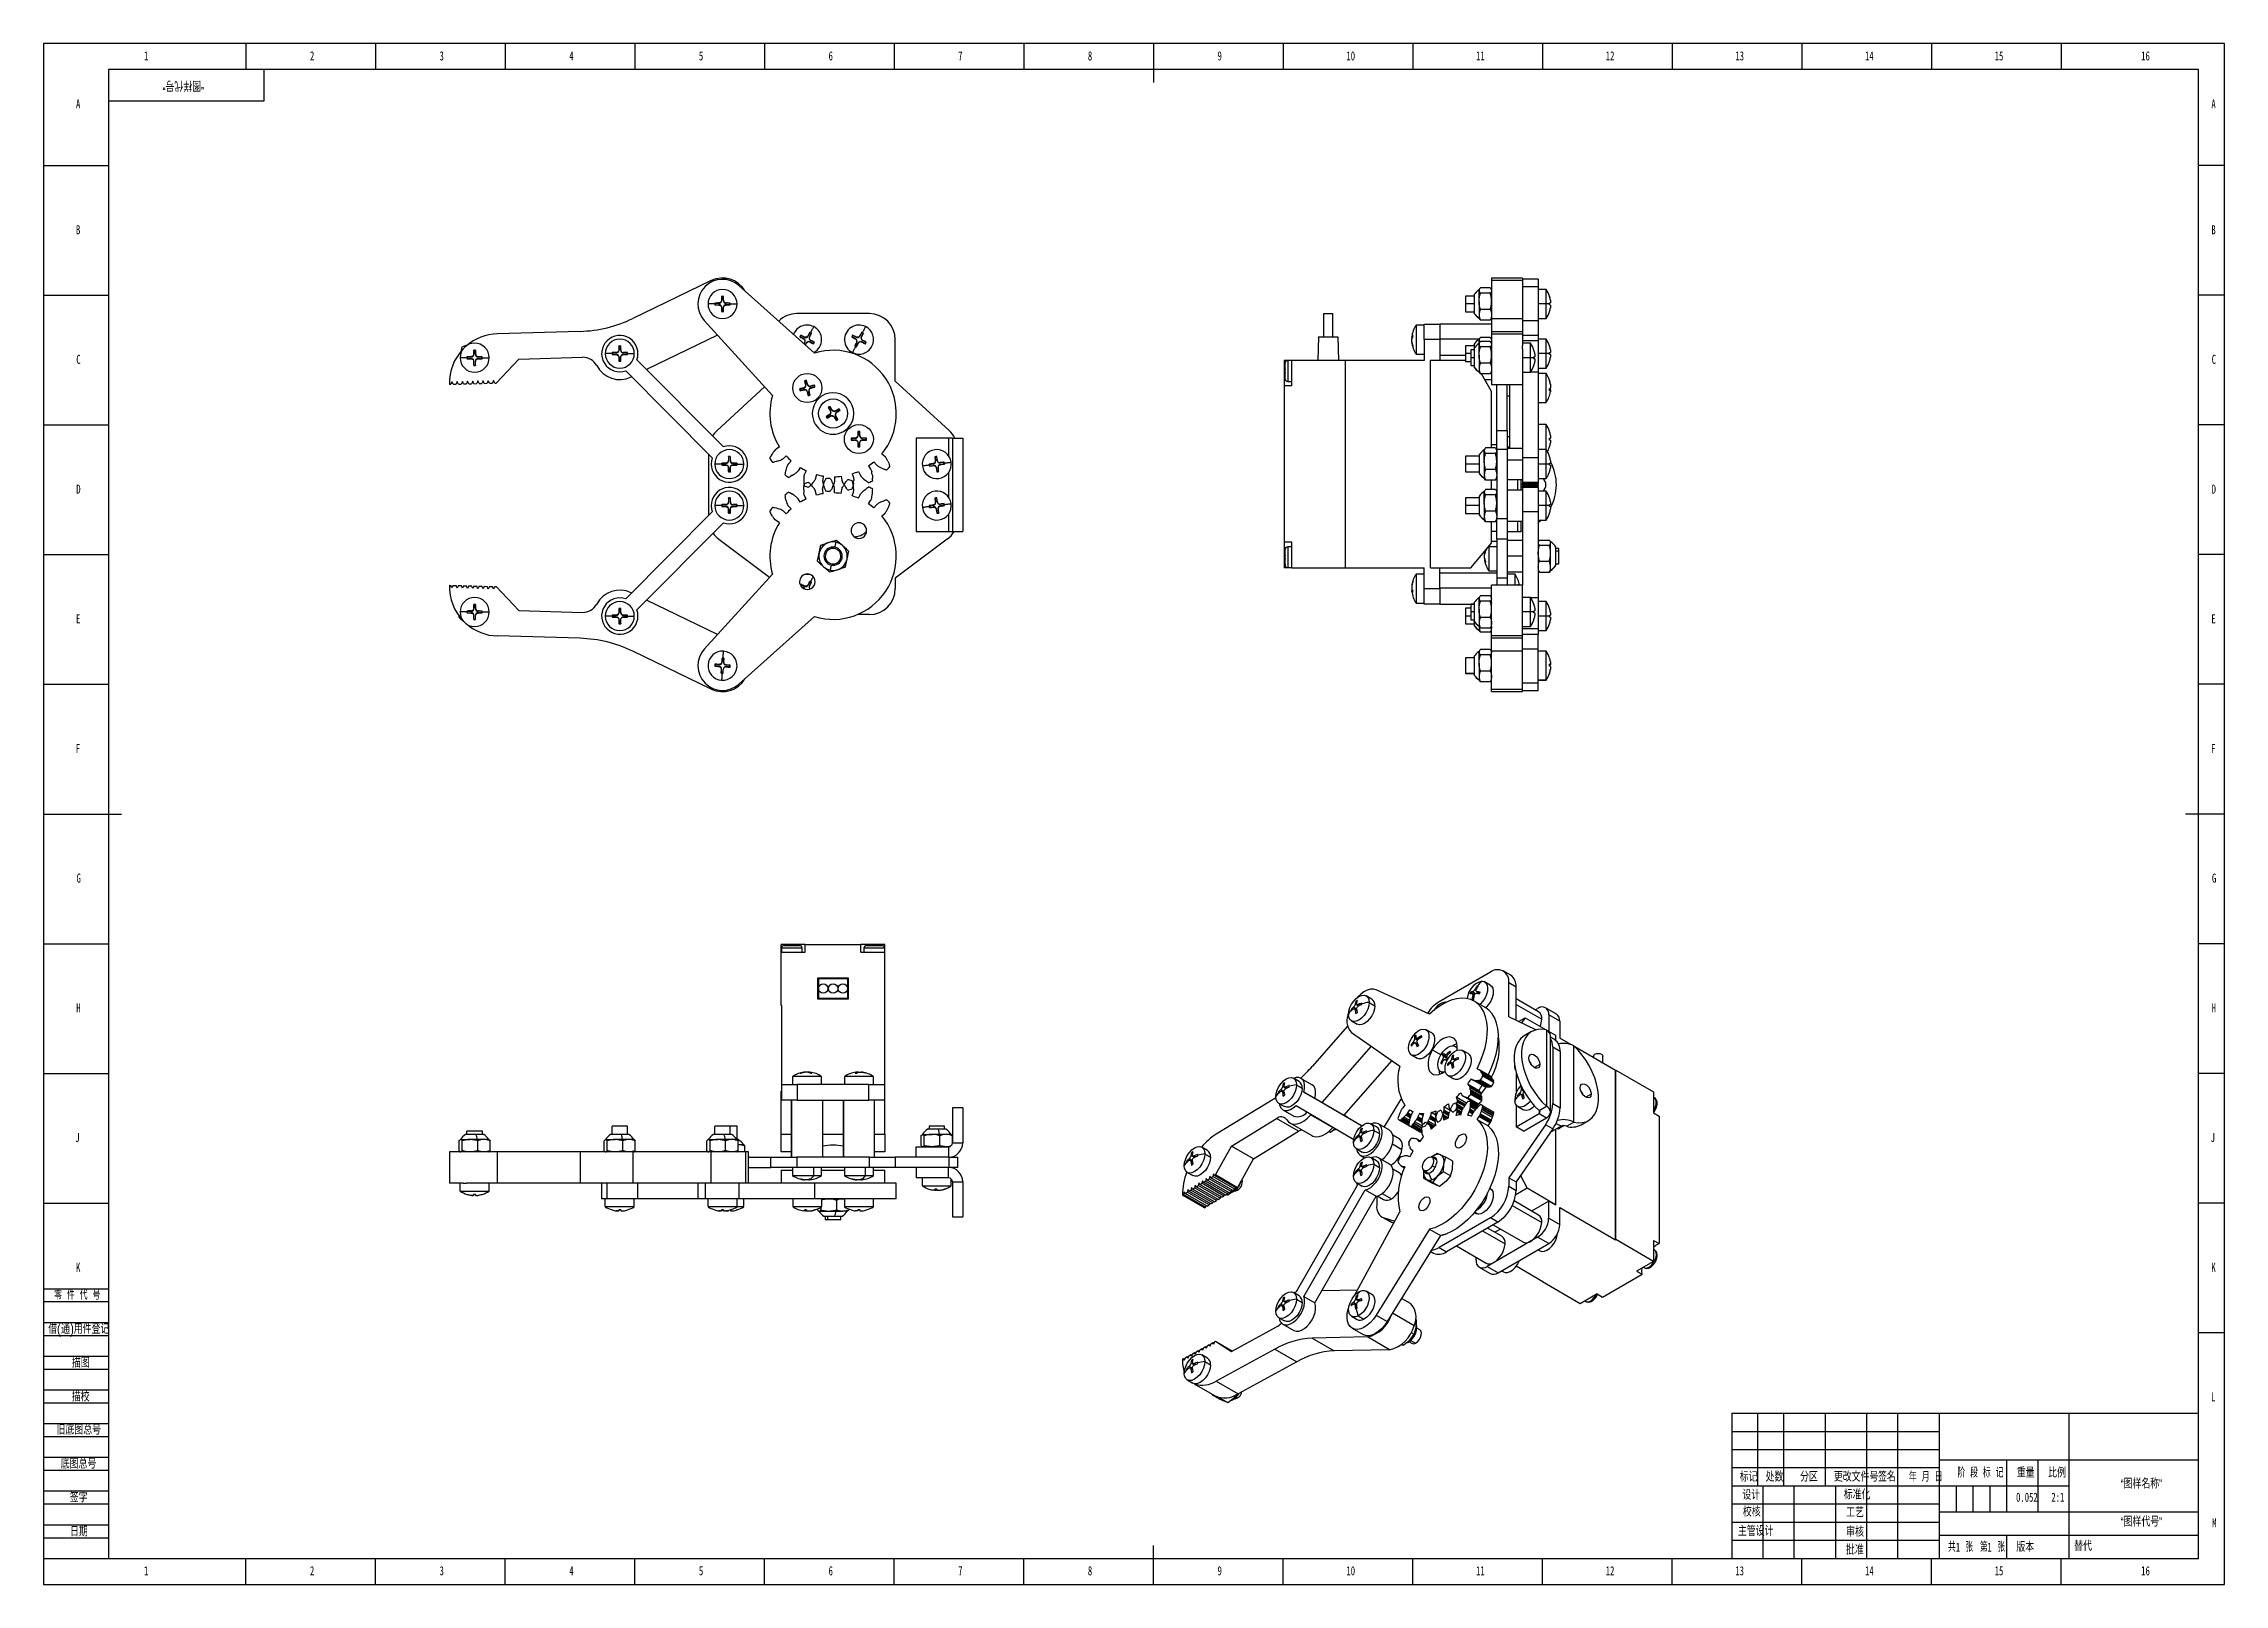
# Model space of a CAD drawing. Header units: millimetres. Extents: x 0 to 841, y 0 to 594.
import ezdxf

# ---------------------------------------------------------------- set-up
doc = ezdxf.new("R2010")
doc.units = ezdxf.units.MM
for name, color, linetype in [('10', 7, 'Continuous'), ('5', 7, 'Continuous'), ('SLD-0', 7, 'Continuous')]:
    doc.layers.add(name, color=color, linetype=linetype)
doc.styles.add('SLDTEXTSTYLE0', font='TXT', dxfattribs={"width": 0.7, "bigfont": 'bigfont'})
doc.styles.add('SLDTEXTSTYLE1', font='TXT', dxfattribs={"width": 0.62, "bigfont": 'bigfont'})
doc.styles.add('SLDTEXTSTYLE2', font='TXT', dxfattribs={"width": 0.614286, "bigfont": 'bigfont'})
doc.styles.add('SLDTEXTSTYLE3', font='TXT', dxfattribs={"width": 0.6, "bigfont": 'bigfont'})
doc.styles.add('SLDTEXTSTYLE4', font='TXT', dxfattribs={"width": 0.7})

msp = doc.modelspace()

# ---------------------------------------------------------------- texts
at = {"layer": '10', "char_height": 3.5}
for s, insert, attachment_point, style in [('1', (39.54, 591.03), 2, 'SLDTEXTSTYLE4'), ('2', (103.54, 591.03), 2, 'SLDTEXTSTYLE4'), ('3', (153.54, 591.03), 2, 'SLDTEXTSTYLE4'), ('4', (203.54, 591.03), 2, 'SLDTEXTSTYLE4'), ('5', (253.54, 591.03), 2, 'SLDTEXTSTYLE4'), ('6', (303.55, 591.03), 2, 'SLDTEXTSTYLE4'), ('7', (353.55, 591.03), 2, 'SLDTEXTSTYLE4'), ('8', (403.55, 591.03), 2, 'SLDTEXTSTYLE4'), ('9', (453.55, 591.03), 2, 'SLDTEXTSTYLE4'), ('10', (504.09, 591.03), 2, 'SLDTEXTSTYLE4'), ('11', (554.09, 591.03), 2, 'SLDTEXTSTYLE4'), ('12', (604.09, 591.03), 2, 'SLDTEXTSTYLE4'), ('13', (654.09, 591.03), 2, 'SLDTEXTSTYLE4'), ('14', (704.09, 591.03), 2, 'SLDTEXTSTYLE4'), ('15', (754.09, 591.03), 2, 'SLDTEXTSTYLE4'), ('16', (810.59, 591.03), 2, 'SLDTEXTSTYLE4'), ('A', (13.32, 572.53), 2, 'SLDTEXTSTYLE4'), ('A', (836.82, 572.53), 2, 'SLDTEXTSTYLE4'), ('B', (13.32, 523.99), 2, 'SLDTEXTSTYLE4'), ('B', (836.82, 523.99), 2, 'SLDTEXTSTYLE4'), ('C', (13.43, 474.03), 2, 'SLDTEXTSTYLE4'), ('C', (836.93, 474.03), 2, 'SLDTEXTSTYLE4'), ('D', (13.43, 423.99), 2, 'SLDTEXTSTYLE4'), ('D', (836.93, 423.99), 2, 'SLDTEXTSTYLE4'), ('E', (13.32, 374.03), 2, 'SLDTEXTSTYLE4'), ('E', (836.82, 374.03), 2, 'SLDTEXTSTYLE4'), ('F', (13.22, 323.99), 2, 'SLDTEXTSTYLE4'), ('F', (836.72, 323.99), 2, 'SLDTEXTSTYLE4'), ('G', (13.54, 274.03), 2, 'SLDTEXTSTYLE4'), ('G', (837.04, 274.03), 2, 'SLDTEXTSTYLE4'), ('H', (13.43, 223.99), 2, 'SLDTEXTSTYLE4'), ('H', (836.93, 223.99), 2, 'SLDTEXTSTYLE4'), ('J', (13.02, 174.03), 2, 'SLDTEXTSTYLE4'), ('J', (836.52, 174.03), 2, 'SLDTEXTSTYLE4'), ('K', (13.32, 123.99), 2, 'SLDTEXTSTYLE4'), ('K', (836.82, 123.99), 2, 'SLDTEXTSTYLE4'), ('L', (836.68, 74.03), 2, 'SLDTEXTSTYLE4'), ('0.052', (764.84, 35.35), 2, 'SLDTEXTSTYLE4'), ('2:1', (776.75, 35.35), 2, 'SLDTEXTSTYLE4'), ('\\M+18167图样\\M+196BC\\M+18FCC\\M+18168', (808.99, 40.49), 2, 'SLDTEXTSTYLE0'), ('\\M+18D5A\\M+18A6A', (658.73, 29.67), 2, 'SLDTEXTSTYLE0'), ('\\M+18167图样\\M+191E3\\M+18D86\\M+18168', (808.99, 25.83), 2, 'SLDTEXTSTYLE0'), ('M', (837.1, 25.49), 2, 'SLDTEXTSTYLE4'), ('\\M+18EE5\\M+18AC7设计', (660.26, 22.22), 2, 'SLDTEXTSTYLE0'), ('1', (737.45, 16.09), 1, 'SLDTEXTSTYLE4'), ('1', (749.57, 16.09), 1, 'SLDTEXTSTYLE4'), ('1', (39.54, 6.99), 2, 'SLDTEXTSTYLE4'), ('2', (103.54, 6.99), 2, 'SLDTEXTSTYLE4'), ('3', (153.54, 6.99), 2, 'SLDTEXTSTYLE4'), ('4', (203.54, 6.99), 2, 'SLDTEXTSTYLE4'), ('5', (253.54, 6.99), 2, 'SLDTEXTSTYLE4'), ('6', (303.55, 6.99), 2, 'SLDTEXTSTYLE4'), ('7', (353.55, 6.99), 2, 'SLDTEXTSTYLE4'), ('8', (403.55, 6.99), 2, 'SLDTEXTSTYLE4'), ('9', (453.55, 6.99), 2, 'SLDTEXTSTYLE4'), ('10', (504.09, 6.99), 2, 'SLDTEXTSTYLE4'), ('11', (554.09, 6.99), 2, 'SLDTEXTSTYLE4'), ('12', (604.09, 6.99), 2, 'SLDTEXTSTYLE4'), ('13', (654.09, 6.99), 2, 'SLDTEXTSTYLE4'), ('14', (704.09, 6.99), 2, 'SLDTEXTSTYLE4'), ('15', (754.09, 6.99), 2, 'SLDTEXTSTYLE4'), ('16', (810.59, 6.99), 2, 'SLDTEXTSTYLE4')]:
    msp.add_mtext(s, dxfattribs=dict(at, insert=insert, attachment_point=attachment_point, style=style))
at = {"layer": '10', "color": 7, "char_height": 3.5}
for s, insert, attachment_point, style in [('\\M+197EB \\M+18C8F \\M+191E3 \\M+18D86', (4.08, 113.29), 1, 'SLDTEXTSTYLE2'), ('\\M+18ED8(\\M+192CA)\\M+19770\\M+18C8F\\M+1936F记', (1.82, 100.14), 1, 'SLDTEXTSTYLE0'), ('\\M+19560图', (14.33, 87.09), 2, 'SLDTEXTSTYLE0'), ('\\M+19560\\M+18D5A', (14.3, 74.06), 2, 'SLDTEXTSTYLE0'), ('\\M+18B8C\\M+192EA图总\\M+18D86', (4.99, 61.27), 1, 'SLDTEXTSTYLE0'), ('\\M+192EA图总\\M+18D86', (6.61, 48.18), 1, 'SLDTEXTSTYLE0'), ('标记', (657.52, 43.15), 2, 'SLDTEXTSTYLE0'), ('处\\M+19094', (667.5, 43.15), 2, 'SLDTEXTSTYLE0'), ('\\M+195AA\\M+18BE6', (680.8, 43.15), 2, 'SLDTEXTSTYLE0'), ('\\M+18D58\\M+189FC\\M+195B6\\M+18C8F\\M+18D86', (698.99, 43.15), 2, 'SLDTEXTSTYLE0'), ('签\\M+196BC', (710.85, 43.15), 2, 'SLDTEXTSTYLE0'), ('\\M+1944E \\M+18C8E \\M+193FA', (725.8, 43.15), 2, 'SLDTEXTSTYLE1'), ('阶 \\M+19269 标 记', (746.91, 44.73), 2, 'SLDTEXTSTYLE2'), ('\\M+18F64\\M+197CA', (764.38, 44.73), 2, 'SLDTEXTSTYLE0'), ('\\M+194E4\\M+197E1', (776.5, 44.73), 2, 'SLDTEXTSTYLE0'), ('签\\M+18E9A', (13.53, 35.16), 2, 'SLDTEXTSTYLE0'), ('设计', (658.53, 36.17), 2, 'SLDTEXTSTYLE0'), ('标\\M+18F79\\M+189BB', (699.35, 36.28), 2, 'SLDTEXTSTYLE0'), ('\\M+18D48艺', (698.57, 29.37), 2, 'SLDTEXTSTYLE0'), ('\\M+193FA\\M+18AFA', (13.61, 22.05), 2, 'SLDTEXTSTYLE0'), ('审\\M+18A6A', (698.57, 21.92), 2, 'SLDTEXTSTYLE0'), ('\\M+194E1\\M+18F79', (698.49, 15.01), 2, 'SLDTEXTSTYLE0'), ('\\M+18BA4  张', (739.27, 16.09), 2, 'SLDTEXTSTYLE3'), ('\\M+191E6  张', (751.61, 16.09), 2, 'SLDTEXTSTYLE3'), ('\\M+194C5\\M+1967B', (764.21, 16.09), 2, 'SLDTEXTSTYLE0')]:
    msp.add_mtext(s, dxfattribs=dict(at, insert=insert, attachment_point=attachment_point, style=style))
at = {"layer": 'SLD-0', "insert": (53.88, 576.13), "char_height": 3.5, "attachment_point": 2, "rotation": 180, "style": 'SLDTEXTSTYLE0'}
msp.add_mtext('\\M+18167图样\\M+191E3\\M+18D86\\M+18168', dxfattribs=at)
at = {"layer": 'SLD-0', "insert": (783.07, 16.45), "char_height": 3.5, "attachment_point": 1, "style": 'SLDTEXTSTYLE0'}
msp.add_mtext('\\M+191D6\\M+191E3', dxfattribs=at)

# ---------------------------------------------------------------- linework, layer by layer
at = {"color": 7, "linetype": 'Continuous', "lineweight": 25}
for p, q in [((257.48, 502.63), (227.21, 488.02)), ((261.54, 496.48), (261.54, 495.04)), ((262.11, 496.48), (262.11, 495.04)), ((297.33, 474.71), (268.15, 500.72)), ((551.62, 496.62), (548.38, 496.62)), ((548.38, 496.62), (548.38, 493.62)), ((551.62, 497.15), (551.62, 494.27)), ((553.78, 499.46), (553.58, 499.12)), ((553.58, 499.12), (553.58, 498.81)), ((553.58, 494.64), (553.58, 498.81)), ((557.89, 499.86), (554.07, 499.86)), ((557.89, 497.76), (554.07, 497.76)), ((558.38, 499.12), (558.19, 499.46)), ((570.38, 503.62), (558.38, 503.62)), ((558.38, 503.62), (558.38, 502.63)), ((570.38, 502.63), (558.38, 502.63)), ((558.38, 502.63), (558.38, 488.02)), ((570.38, 503.62), (570.38, 502.63)), ((576.38, 503.13), (570.38, 503.13)), ((570.38, 502.63), (570.38, 488.02)), ((570.38, 500.31), (576.38, 500.31)), ((576.38, 503.13), (576.38, 500.31)), ((576.38, 500.31), (576.38, 487.22)), ((579.47, 499.22), (576.38, 499.22)), ((579.47, 493.62), (579.47, 499.22)), ((580.73, 496.58), (580.73, 496.56)), ((258.86, 493.62), (256.22, 493.62)), ((258.95, 493.62), (258.86, 493.62)), ((258.96, 493.9), (260.42, 493.91)), ((258.96, 493.34), (260.42, 493.33)), ((260.42, 493.91), (260.42, 494.01)), ((260.42, 493.33), (260.42, 493.23)), ((261.54, 495.04), (261.44, 495.04)), ((261.54, 492.2), (261.44, 492.2)), ((261.54, 490.76), (261.54, 492.2)), ((262.11, 495.04), (262.21, 495.04)), ((262.11, 492.2), (262.21, 492.2)), ((262.11, 490.76), (262.11, 492.2)), ((263.23, 493.91), (263.23, 494.01)), ((264.68, 493.9), (263.23, 493.91)), ((264.68, 493.34), (263.23, 493.33)), ((263.23, 493.33), (263.23, 493.23)), ((264.7, 493.62), (264.79, 493.62)), ((264.79, 493.62), (267.42, 493.62)), ((318.45, 489.9), (290.45, 489.9)), ((493.58, 489.9), (493.58, 480.9)), ((493.58, 489.9), (495.38, 489.9)), ((495.38, 489.9), (497.18, 489.9)), ((497.18, 480.9), (497.18, 489.9)), ((548.38, 493.62), (548.38, 490.62)), ((548.38, 490.62), (551.62, 490.62)), ((551.62, 494.27), (551.62, 490.15)), ((551.62, 490.15), (551.62, 490.09)), ((553.58, 494.64), (553.58, 489.45)), ((553.58, 489.45), (553.58, 488.22)), ((553.58, 488.22), (553.58, 488.12)), ((553.58, 488.12), (553.78, 487.78)), ((554.07, 487.38), (553.79, 487.79)), ((557.89, 491.52), (554.07, 491.52)), ((557.89, 487.38), (558.18, 487.79)), ((558.19, 487.78), (558.38, 488.12)), ((558.38, 488.02), (570.38, 488.02)), ((558.38, 488.02), (558.38, 483.07)), ((570.38, 488.02), (570.38, 483.07)), ((579.47, 493.62), (576.38, 493.62)), ((576.38, 488.02), (579.47, 488.02)), ((579.47, 488.02), (579.47, 493.62)), ((580.73, 493.62), (579.47, 493.62)), ((580.73, 493.62), (580.73, 493.99)), ((580.73, 493.25), (580.73, 493.62)), ((580.73, 490.66), (580.73, 490.68)), ((206.88, 483.07), (174.96, 482.16)), ((259.9, 481.59), (232.5, 468.37)), ((254.78, 487.22), (281.08, 458.3)), ((291.77, 480.94), (293.06, 480.29)), ((292.03, 481.45), (293.32, 480.79)), ((293.06, 480.29), (293.02, 480.2)), ((293.32, 480.79), (293.37, 480.88)), ((294.83, 481.28), (294.74, 481.33)), ((295.49, 482.58), (294.83, 481.28)), ((296, 482.32), (295.35, 481.02)), ((295.35, 481.02), (295.44, 480.98)), ((295.75, 482.46), (295.79, 482.54)), ((295.85, 479.51), (295.89, 479.6)), ((297.13, 478.86), (295.85, 479.51)), ((311.77, 480.94), (313.06, 480.29)), ((312.03, 481.45), (313.32, 480.79)), ((313.06, 480.29), (313.02, 480.2)), ((313.32, 480.79), (313.37, 480.88)), ((314.83, 481.28), (314.74, 481.33)), ((315.49, 482.58), (314.83, 481.28)), ((316, 482.32), (315.35, 481.02)), ((315.35, 481.02), (315.44, 480.98)), ((315.75, 482.46), (315.79, 482.54)), ((315.85, 479.51), (315.89, 479.6)), ((317.13, 478.86), (315.85, 479.51)), ((328.45, 463.9), (328.45, 479.9)), ((491.7, 480.9), (491.38, 471.9)), ((491.7, 480.9), (499.07, 480.9)), ((499.07, 480.9), (499.38, 471.9)), ((527.58, 480.82), (527.87, 480.81)), ((528.03, 481.13), (528.03, 481.77)), ((532.38, 485.5), (529.3, 485.5)), ((529.3, 485.5), (529.3, 474.3)), ((532.38, 485.9), (538.38, 485.9)), ((532.38, 479.9), (532.38, 485.9)), ((532.38, 479.9), (532.38, 471.9)), ((538.38, 479.9), (532.38, 479.9)), ((558.38, 485.9), (538.38, 485.9)), ((538.38, 485.9), (538.38, 479.9)), ((538.38, 479.9), (538.38, 471.9)), ((553.78, 480.33), (553.58, 479.99)), ((553.58, 479.99), (553.58, 479.68)), ((553.58, 478.41), (553.58, 479.68)), ((557.89, 487.38), (554.07, 487.38)), ((557.89, 480.74), (554.07, 480.74)), ((557.89, 480.74), (558.18, 480.32)), ((558.38, 479.99), (558.19, 480.33)), ((558.38, 483.07), (570.38, 483.07)), ((558.38, 483.07), (558.38, 482.16)), ((558.38, 482.16), (570.38, 482.16)), ((558.38, 482.16), (558.38, 462.64)), ((570.38, 487.22), (576.38, 487.22)), ((570.38, 483.07), (570.38, 482.16)), ((570.38, 482.16), (570.38, 477.55)), ((576.38, 481.49), (570.38, 481.49)), ((576.38, 479.46), (570.38, 479.46)), ((576.38, 487.22), (576.38, 481.49)), ((576.38, 481.49), (576.38, 479.46)), ((579.47, 480.09), (576.38, 480.09)), ((576.38, 479.46), (576.38, 467.49)), ((579.47, 474.49), (579.47, 480.09)), ((163.26, 472.91), (160.62, 472.91)), ((163.35, 472.91), (163.26, 472.91)), ((163.36, 473.2), (164.81, 473.21)), ((163.36, 472.63), (164.81, 472.62)), ((164.81, 473.21), (164.81, 473.31)), ((164.81, 472.62), (164.81, 472.52)), ((165.94, 474.33), (165.83, 474.33)), ((165.94, 471.5), (165.83, 471.5)), ((165.94, 475.77), (165.94, 474.33)), ((165.94, 470.05), (165.94, 471.5)), ((166.5, 475.77), (166.5, 474.33)), ((166.5, 474.33), (166.6, 474.33)), ((166.5, 471.5), (166.6, 471.5)), ((166.5, 470.05), (166.5, 471.5)), ((167.62, 473.21), (167.63, 473.31)), ((169.08, 473.2), (167.62, 473.21)), ((169.08, 472.63), (167.62, 472.62)), ((167.62, 472.62), (167.63, 472.52)), ((169.09, 472.91), (169.18, 472.91)), ((169.18, 472.91), (171.82, 472.91)), ((174.5, 463.14), (183.21, 472.39)), ((183.21, 472.39), (207.84, 473.09)), ((219.23, 474.49), (216.6, 474.49)), ((219.32, 474.49), (219.23, 474.49)), ((219.34, 474.78), (220.79, 474.79)), ((219.34, 474.21), (220.79, 474.2)), ((220.79, 474.79), (220.79, 474.89)), ((220.79, 474.2), (220.79, 474.1)), ((221.91, 475.91), (221.81, 475.91)), ((221.91, 473.08), (221.81, 473.08)), ((221.91, 477.35), (221.91, 475.91)), ((221.91, 471.63), (221.91, 473.08)), ((222.48, 477.35), (222.48, 475.91)), ((222.48, 475.91), (222.58, 475.91)), ((222.48, 473.08), (222.58, 473.08)), ((222.48, 471.63), (222.48, 473.08)), ((223.6, 474.79), (223.6, 474.89)), ((225.06, 474.78), (223.6, 474.79)), ((225.06, 474.21), (223.6, 474.2)), ((223.6, 474.2), (223.6, 474.1)), ((225.07, 474.49), (225.16, 474.49)), ((225.16, 474.49), (227.8, 474.49)), ((262.13, 438.5), (228.78, 472.12)), ((293.31, 478.29), (293.56, 478.78)), ((293.56, 478.78), (293.47, 478.82)), ((293.76, 477.89), (294.08, 478.51)), ((294.08, 478.51), (294.17, 478.47)), ((295.59, 479), (295.54, 478.91)), ((296.88, 478.35), (295.59, 479)), ((312.91, 477.48), (313.56, 478.78)), ((313.15, 477.34), (313.11, 477.26)), ((313.41, 477.22), (314.08, 478.51)), ((313.56, 478.78), (313.47, 478.82)), ((314.08, 478.51), (314.17, 478.47)), ((315.59, 479), (315.54, 478.91)), ((316.88, 478.35), (315.59, 479)), ((478.38, 471.9), (478.38, 462.02)), ((481.38, 471.9), (478.38, 471.9)), ((481.38, 471.79), (479.78, 471.79)), ((481.38, 462.02), (481.38, 471.9)), ((501.88, 471.9), (481.38, 471.9)), ((501.88, 471.9), (501.88, 391.9)), ((532.38, 471.9), (501.88, 471.9)), ((527.68, 478.98), (527.58, 478.97)), ((528.03, 477.6), (528.03, 477.2)), ((529.3, 474.3), (532.38, 474.3)), ((548.38, 471.9), (534.88, 471.9)), ((534.88, 391.9), (534.88, 471.9)), ((538.38, 473.9), (548.38, 473.9)), ((551.62, 477.49), (548.38, 477.49)), ((548.38, 477.49), (548.38, 474.49)), ((548.38, 474.49), (548.38, 471.49)), ((548.38, 471.49), (550.38, 471.49)), ((551.62, 475.91), (550.38, 475.91)), ((550.38, 475.91), (550.38, 472.91)), ((550.38, 472.91), (550.38, 469.91)), ((551.62, 478.03), (551.62, 476.45)), ((551.62, 476.45), (551.62, 473.57)), ((551.62, 473.57), (551.62, 469.44)), ((553.78, 478.75), (553.58, 478.41)), ((553.58, 478.41), (553.58, 478.1)), ((553.58, 473.93), (553.58, 478.1)), ((553.58, 473.93), (553.58, 468.74)), ((557.89, 479.16), (554.07, 479.16)), ((557.89, 477.05), (554.07, 477.05)), ((558.38, 478.41), (558.19, 478.75)), ((573.47, 478.51), (570.38, 478.51)), ((570.38, 476.28), (570.38, 477.55)), ((570.38, 476.28), (570.38, 462.64)), ((573.47, 472.91), (570.38, 472.91)), ((573.47, 472.91), (573.47, 478.51)), ((573.47, 467.31), (573.47, 472.91)), ((574.73, 472.91), (573.47, 472.91)), ((574.73, 475.88), (574.73, 475.85)), ((574.73, 472.91), (574.73, 473.29)), ((574.73, 472.54), (574.73, 472.91)), ((579.47, 474.49), (576.38, 474.49)), ((579.47, 468.89), (579.47, 474.49)), ((580.73, 474.49), (579.47, 474.49)), ((580.73, 477.46), (580.73, 477.43)), ((580.73, 474.49), (580.73, 474.87)), ((580.73, 474.12), (580.73, 474.49)), ((580.73, 471.53), (580.73, 471.55)), ((156.51, 462.64), (157.06, 462.65)), ((157.48, 463.66), (157.06, 462.65)), ((157.95, 462.68), (157.48, 463.66)), ((157.95, 462.68), (159.06, 462.71)), ((159.48, 463.72), (159.06, 462.71)), ((159.95, 462.73), (159.48, 463.72)), ((159.95, 462.73), (161.06, 462.76)), ((161.48, 463.78), (161.06, 462.76)), ((161.95, 462.79), (161.48, 463.78)), ((161.95, 462.79), (163.05, 462.82)), ((163.47, 463.83), (163.05, 462.82)), ((163.95, 462.85), (163.47, 463.83)), ((163.95, 462.85), (165.05, 462.88)), ((165.47, 463.89), (165.05, 462.88)), ((165.95, 462.9), (165.47, 463.89)), ((165.95, 462.9), (167.05, 462.93)), ((167.47, 463.95), (167.05, 462.93)), ((167.95, 462.96), (167.47, 463.95)), ((167.95, 462.96), (169.05, 462.99)), ((169.47, 464), (169.05, 462.99)), ((169.95, 463.02), (169.47, 464)), ((169.95, 463.02), (171.05, 463.05)), ((171.47, 464.06), (171.05, 463.05)), ((171.95, 463.07), (171.47, 464.06)), ((171.95, 463.07), (173.05, 463.1)), ((173.47, 464.12), (173.05, 463.1)), ((173.95, 463.13), (173.47, 464.12)), ((173.95, 463.13), (174.5, 463.14)), ((224.52, 467.89), (257.87, 434.28)), ((226.79, 465.61), (226.54, 465.49)), ((293.55, 463.96), (293.44, 464.02)), ((293.55, 463.96), (293.89, 462.56)), ((293.89, 462.56), (293.79, 462.53)), ((294.1, 464.1), (294.17, 464.19)), ((294.1, 464.1), (294.44, 462.69)), ((294.44, 462.69), (294.54, 462.72)), ((349.21, 444.87), (328.45, 463.9)), ((478.78, 470.68), (478.78, 470.79)), ((478.78, 470.67), (478.78, 470.68)), ((478.78, 470.68), (478.78, 470.68)), ((478.78, 470.68), (478.78, 470.67)), ((478.78, 468.59), (478.78, 470.67)), ((478.78, 468.36), (478.78, 468.59)), ((478.78, 468.59), (478.78, 468.59)), ((478.78, 468.59), (478.78, 468.36)), ((478.78, 467.23), (478.78, 468.36)), ((478.78, 466.99), (478.78, 467.23)), ((478.78, 467.23), (478.78, 466.99)), ((478.78, 464.92), (478.78, 466.99)), ((478.78, 466.99), (478.78, 466.99)), ((478.78, 464.9), (478.78, 464.92)), ((478.78, 464.92), (478.78, 464.9)), ((478.78, 464.79), (478.78, 464.9)), ((478.78, 464.9), (478.78, 464.9)), ((479.78, 463.79), (481.38, 463.79)), ((550.38, 469.91), (551.62, 469.91)), ((551.62, 469.44), (551.62, 469.38)), ((553.58, 468.74), (553.58, 467.51)), ((553.58, 467.51), (553.58, 467.41)), ((553.58, 467.41), (553.78, 467.08)), ((554.07, 466.67), (553.79, 467.09)), ((557.89, 470.81), (554.07, 470.81)), ((557.89, 466.67), (554.07, 466.67)), ((558.38, 459.9), (554.47, 466.67)), ((558.38, 464.4), (555.78, 464.4)), ((557.89, 466.67), (558.18, 467.09)), ((558.19, 467.08), (558.38, 467.41)), ((558.38, 462.64), (570.38, 462.64)), ((560.38, 444.87), (560.38, 462.64)), ((564.38, 444.87), (564.38, 462.64)), ((565.38, 437.9), (565.38, 462.68)), ((570.38, 467.31), (573.47, 467.31)), ((570.38, 462.64), (570.38, 434.28)), ((573.59, 467.49), (576.38, 467.49)), ((574.73, 469.95), (574.73, 469.97)), ((576.38, 468.89), (579.47, 468.89)), ((576.38, 467.49), (576.38, 434.28)), ((579.47, 466.85), (576.38, 466.85)), ((579.47, 459.91), (579.47, 466.85)), ((580.73, 464.19), (580.73, 464.02)), ((259.7, 444.87), (278.02, 461.66)), ((291.66, 460.84), (291.56, 460.91)), ((291.66, 460.84), (293.07, 461.2)), ((291.8, 460.29), (291.74, 460.19)), ((291.8, 460.29), (293.21, 460.63)), ((293.07, 461.2), (293.05, 461.29)), ((293.21, 460.63), (293.24, 460.53)), ((294.57, 459.81), (294.47, 459.78)), ((294.91, 458.41), (294.57, 459.81)), ((294.91, 458.41), (294.85, 458.31)), ((295.12, 459.94), (295.22, 459.97)), ((295.47, 458.54), (295.12, 459.94)), ((295.47, 458.54), (295.57, 458.49)), ((295.8, 461.87), (295.78, 461.97)), ((297.22, 462.21), (295.8, 461.87)), ((297.35, 461.66), (295.94, 461.3)), ((295.94, 461.3), (295.97, 461.21)), ((297.22, 462.21), (297.27, 462.32)), ((297.35, 461.66), (297.45, 461.59)), ((481.38, 462.02), (478.38, 462.02)), ((478.38, 462.02), (478.38, 401.78)), ((558.38, 438.14), (558.38, 459.9)), ((564.38, 458.25), (565.38, 458.25)), ((576.38, 455.65), (579.47, 455.65)), ((579.47, 455.65), (579.47, 459.91)), ((580.73, 460.19), (580.73, 460.91)), ((581.1, 460.56), (580.73, 460.57)), ((581.05, 461.25), (581.08, 461.21)), ((581.08, 460.53), (581.1, 460.55)), ((301.86, 450.15), (301.75, 450.18)), ((301.86, 450.15), (303.1, 450.9)), ((302.16, 449.67), (302.14, 449.55)), ((302.16, 449.67), (303.39, 450.42)), ((302.72, 453.69), (302.6, 453.71)), ((302.72, 453.69), (303.47, 452.45)), ((303.1, 450.9), (303.04, 450.99)), ((303.21, 453.99), (303.24, 454.1)), ((303.21, 453.99), (303.97, 452.75)), ((303.47, 452.45), (303.39, 452.39)), ((303.39, 450.42), (303.45, 450.33)), ((303.97, 452.75), (304.06, 452.8)), ((304.94, 450.05), (304.85, 450)), ((305.7, 448.81), (304.94, 450.05)), ((305.43, 450.35), (305.52, 450.4)), ((306.19, 449.11), (305.43, 450.35)), ((305.51, 452.38), (305.46, 452.47)), ((306.75, 453.13), (305.51, 452.38)), ((305.7, 448.81), (305.67, 448.7)), ((307.04, 452.65), (305.81, 451.89)), ((305.81, 451.89), (305.86, 451.81)), ((306.19, 449.11), (306.31, 449.09)), ((306.75, 453.13), (306.77, 453.25)), ((307.04, 452.65), (307.16, 452.61)), ((579.47, 447.15), (576.38, 447.15)), ((579.47, 441.55), (579.47, 447.15)), ((282.15, 437.39), (281.97, 437.22)), ((282.2, 437.44), (282.15, 437.39)), ((282.22, 437.46), (282.2, 437.44)), ((282.37, 437.58), (282.22, 437.46)), ((282.41, 437.62), (282.37, 437.58)), ((282.51, 437.69), (282.41, 437.62)), ((283.78, 438.49), (282.51, 437.69)), ((311.54, 441.83), (311.46, 441.92)), ((311.54, 441.26), (311.46, 441.17)), ((311.54, 441.83), (313, 441.84)), ((311.54, 441.26), (313, 441.26)), ((313, 441.84), (313, 441.94)), ((313, 441.26), (313, 441.16)), ((314.12, 442.96), (314.02, 442.96)), ((314.12, 440.13), (314.02, 440.13)), ((314.12, 444.41), (314.03, 444.49)), ((314.12, 438.69), (314.03, 438.61)), ((314.12, 444.41), (314.12, 442.96)), ((314.12, 438.69), (314.12, 440.13)), ((314.69, 444.41), (314.77, 444.49)), ((314.69, 444.41), (314.69, 442.96)), ((314.69, 442.96), (314.79, 442.96)), ((314.69, 440.13), (314.79, 440.13)), ((314.69, 438.69), (314.69, 440.13)), ((314.69, 438.69), (314.77, 438.61)), ((315.81, 441.84), (315.81, 441.94)), ((317.26, 441.83), (315.81, 441.84)), ((315.81, 441.26), (315.81, 441.16)), ((317.26, 441.26), (315.81, 441.26)), ((317.26, 441.83), (317.34, 441.92)), ((317.26, 441.26), (317.34, 441.17)), ((336.45, 441.9), (336.45, 405.9)), ((348.98, 441.9), (336.45, 441.9)), ((350.45, 441.9), (348.98, 441.9)), ((350.45, 441.9), (350.45, 405.9)), ((350.45, 441.9), (354.45, 441.9)), ((354.45, 441.9), (354.45, 405.9)), ((555.78, 437.74), (555.58, 437.4)), ((555.58, 437.4), (555.58, 437.09)), ((559.89, 438.14), (556.07, 438.14)), ((558.38, 439.4), (560.38, 439.4)), ((560.38, 437.4), (560.19, 437.73)), ((560.38, 437.5), (560.38, 444.87)), ((560.38, 444.87), (564.38, 444.87)), ((564.38, 437.5), (560.38, 437.5)), ((560.38, 437.5), (560.38, 410.9)), ((564.38, 444.87), (564.38, 437.5)), ((564.38, 442.6), (565.38, 442.6)), ((564.38, 438.55), (565.38, 438.55)), ((570.38, 437.9), (564.38, 437.9)), ((564.38, 437.5), (564.38, 410.9)), ((579.47, 437.5), (576.38, 437.5)), ((579.47, 437.5), (579.47, 441.55)), ((579.47, 431.9), (579.47, 437.5)), ((580.73, 444.51), (580.73, 444.49)), ((580.73, 441.17), (580.73, 441.92)), ((580.73, 438.58), (580.73, 438.61)), ((256.45, 435.7), (256.45, 412.09)), ((261.49, 431.9), (258.85, 431.9)), ((261.58, 431.9), (261.49, 431.9)), ((261.59, 432.18), (263.05, 432.19)), ((261.59, 431.61), (263.05, 431.61)), ((263.05, 432.19), (263.05, 432.29)), ((263.05, 431.61), (263.05, 431.51)), ((264.17, 433.32), (264.07, 433.32)), ((264.17, 430.48), (264.07, 430.48)), ((264.17, 434.76), (264.17, 433.32)), ((264.17, 429.04), (264.17, 430.48)), ((264.74, 434.76), (264.74, 433.32)), ((264.74, 433.32), (264.84, 433.32)), ((264.74, 430.48), (264.84, 430.48)), ((264.74, 429.04), (264.74, 430.48)), ((265.86, 432.19), (265.86, 432.29)), ((267.31, 432.18), (265.86, 432.19)), ((265.86, 431.61), (265.86, 431.51)), ((267.31, 431.61), (265.86, 431.61)), ((267.33, 431.9), (267.42, 431.9)), ((267.42, 431.9), (270.05, 431.9)), ((280.65, 435.28), (280.37, 434.79)), ((280.74, 435.45), (280.65, 435.28)), ((280.75, 435.46), (280.74, 435.45)), ((281.1, 436.01), (280.75, 435.46)), ((281.97, 437.22), (281.7, 436.92)), ((282.46, 432.88), (281.91, 432.76)), ((281.97, 437.22), (281.97, 437.22)), ((282.65, 432.93), (282.46, 432.88)), ((282.66, 432.93), (282.65, 432.93)), ((283.29, 433.12), (282.66, 432.93)), ((284.68, 433.63), (284.32, 433.45)), ((284.9, 433.75), (284.68, 433.63)), ((284.68, 433.63), (284.68, 433.63)), ((284.96, 433.79), (284.9, 433.75)), ((284.98, 433.81), (284.96, 433.79)), ((285.14, 433.91), (284.98, 433.81)), ((285.19, 433.95), (285.14, 433.91)), ((285.29, 434.02), (285.19, 433.95)), ((286.4, 435.03), (285.29, 434.02)), ((286.15, 429.22), (286.03, 428.67)), ((286.2, 429.42), (286.15, 429.22)), ((286.38, 430.06), (286.2, 429.43)), ((286.2, 429.43), (286.2, 429.42)), ((286.88, 431.46), (286.7, 431.1)), ((287, 431.67), (286.88, 431.46)), ((286.88, 431.46), (286.88, 431.46)), ((287.03, 431.73), (287, 431.67)), ((287.05, 431.76), (287.03, 431.73)), ((287.16, 431.92), (287.05, 431.76)), ((287.19, 431.97), (287.16, 431.92)), ((287.26, 432.06), (287.19, 431.97)), ((288.26, 433.18), (287.26, 432.06)), ((290.66, 428.96), (290.49, 428.78)), ((290.71, 429.01), (290.66, 428.96)), ((290.73, 429.04), (290.71, 429.01)), ((290.85, 429.18), (290.73, 429.04)), ((290.89, 429.23), (290.85, 429.18)), ((290.96, 429.33), (290.89, 429.23)), ((291.74, 430.6), (290.96, 429.33)), ((294.04, 429.36), (293.41, 428)), ((314.29, 429.1), (314.9, 427.73)), ((318.09, 431.2), (318.92, 429.95)), ((318.92, 429.95), (318.99, 429.85)), ((318.99, 429.85), (319.01, 429.8)), ((319.01, 429.8), (319.09, 429.62)), ((319.09, 429.62), (319.11, 429.59)), ((319.11, 429.59), (319.14, 429.53)), ((319.14, 429.53), (319.23, 429.3)), ((319.23, 429.3), (319.23, 429.3)), ((319.23, 429.3), (319.36, 428.92)), ((320.18, 432.77), (321.15, 431.63)), ((321.15, 431.63), (321.23, 431.55)), ((321.23, 431.55), (321.27, 431.51)), ((321.27, 431.51), (321.42, 431.38)), ((321.42, 431.38), (321.44, 431.36)), ((321.44, 431.36), (321.5, 431.31)), ((321.5, 431.31), (321.69, 431.17)), ((321.69, 431.17), (321.69, 431.16)), ((321.69, 431.16), (322.02, 430.94)), ((323.01, 430.47), (323.6, 430.2)), ((323.23, 435.86), (324.38, 434.9)), ((323.6, 430.2), (323.61, 430.2)), ((323.61, 430.2), (323.8, 430.13)), ((323.8, 430.13), (324.33, 429.93)), ((324.38, 434.9), (324.47, 434.82)), ((324.47, 434.82), (324.51, 434.77)), ((324.51, 434.77), (324.64, 434.63)), ((324.64, 434.63), (324.66, 434.61)), ((324.66, 434.61), (324.7, 434.55)), ((324.7, 434.55), (324.85, 434.36)), ((324.85, 434.36), (324.85, 434.36)), ((324.85, 434.36), (325.08, 434.03)), ((325.56, 433.05), (325.83, 432.45)), ((325.83, 432.45), (325.84, 432.45)), ((325.84, 432.45), (325.91, 432.26)), ((325.91, 432.26), (326.12, 431.74)), ((341.61, 431.51), (341.52, 431.5)), ((341.58, 431.79), (343.02, 432)), ((341.66, 431.23), (343.1, 431.42)), ((343.02, 432), (343.01, 432.1)), ((343.1, 431.42), (343.11, 431.32)), ((343.78, 434.69), (343.98, 433.26)), ((343.98, 433.26), (343.88, 433.25)), ((344.36, 430.46), (344.26, 430.44)), ((344.35, 434.77), (344.54, 433.34)), ((344.56, 429.03), (344.36, 430.46)), ((344.54, 433.34), (344.64, 433.35)), ((344.93, 430.53), (345.03, 430.55)), ((345.12, 429.1), (344.93, 430.53)), ((345.81, 432.38), (345.79, 432.48)), ((347.25, 432.57), (345.81, 432.38)), ((347.33, 432), (345.89, 431.8)), ((345.89, 431.8), (345.9, 431.7)), ((347.3, 432.29), (347.39, 432.3)), ((553.62, 434.9), (548.38, 434.9)), ((548.38, 434.9), (548.38, 431.9)), ((548.38, 431.9), (548.38, 428.9)), ((553.62, 435.43), (553.62, 432.55)), ((553.62, 432.55), (553.62, 428.43)), ((555.58, 432.92), (555.58, 437.09)), ((555.58, 432.92), (555.58, 427.73)), ((559.89, 436.04), (556.07, 436.04)), ((559.89, 429.8), (556.07, 429.8)), ((570.38, 433.47), (564.38, 433.47)), ((576.38, 434.28), (570.38, 434.28)), ((570.38, 434.28), (570.38, 424.9)), ((576.38, 434.28), (576.38, 424.9)), ((579.47, 431.9), (576.38, 431.9)), ((579.47, 426.3), (579.47, 431.9)), ((580.73, 431.9), (579.47, 431.9)), ((580.73, 434.86), (580.73, 434.84)), ((580.73, 431.9), (580.73, 432.27)), ((580.73, 431.53), (580.73, 431.9)), ((580.73, 428.94), (580.73, 428.96)), ((288.56, 427.44), (288.07, 427.16)), ((288.56, 420.36), (288.07, 420.64)), ((288.74, 427.54), (288.56, 427.44)), ((289.29, 427.9), (288.74, 427.54)), ((288.74, 427.54), (288.74, 427.54)), ((290.49, 428.78), (290.19, 428.51)), ((290.49, 428.78), (290.49, 428.78)), ((293.13, 425.83), (293.13, 425.17)), ((293.13, 425.17), (293.14, 424.97)), ((293.13, 425.17), (293.13, 425.17)), ((293.13, 422.63), (293.14, 422.83)), ((293.13, 422.62), (293.13, 422.63)), ((293.13, 421.97), (293.13, 422.62)), ((293.21, 427.31), (293.14, 426.92)), ((293.14, 424.97), (293.18, 424.4)), ((293.14, 422.83), (293.18, 423.39)), ((293.21, 420.49), (293.14, 420.88)), ((293.26, 427.55), (293.21, 427.31)), ((293.21, 427.31), (293.21, 427.31)), ((293.28, 427.62), (293.26, 427.55)), ((293.29, 427.65), (293.28, 427.62)), ((293.34, 427.84), (293.29, 427.65)), ((293.36, 427.89), (293.34, 427.84)), ((293.41, 428), (293.36, 427.89)), ((295.96, 423.87), (295.57, 424.27)), ((295.96, 423.93), (295.57, 423.53)), ((296.1, 424.08), (295.96, 423.93)), ((296.1, 423.72), (295.96, 423.87)), ((296.53, 424.58), (296.1, 424.08)), ((296.1, 424.08), (296.1, 424.08)), ((296.1, 423.72), (296.1, 423.72)), ((296.53, 423.22), (296.1, 423.72)), ((297.43, 425.76), (297.22, 425.42)), ((297.43, 422.04), (297.22, 422.38)), ((297.54, 425.98), (297.43, 425.76)), ((297.43, 425.76), (297.43, 425.76)), ((297.43, 422.03), (297.43, 422.04)), ((297.54, 421.82), (297.43, 422.03)), ((297.57, 426.04), (297.54, 425.98)), ((297.57, 421.75), (297.54, 421.82)), ((297.59, 426.07), (297.57, 426.04)), ((297.59, 421.72), (297.57, 421.75)), ((297.66, 426.25), (297.59, 426.07)), ((297.66, 421.55), (297.59, 421.72)), ((297.68, 426.3), (297.66, 426.25)), ((297.68, 421.49), (297.66, 421.55)), ((297.72, 426.42), (297.68, 426.3)), ((297.72, 421.38), (297.68, 421.49)), ((298.12, 427.86), (297.72, 426.42)), ((298.12, 419.94), (297.72, 421.38)), ((300.44, 425.72), (300.43, 425.66)), ((300.43, 425.66), (300.43, 425.47)), ((300.43, 425.47), (300.43, 425.44)), ((300.43, 425.44), (300.44, 425.37)), ((300.43, 422.36), (300.44, 422.43)), ((300.43, 422.33), (300.43, 422.36)), ((300.43, 422.14), (300.43, 422.33)), ((300.44, 422.08), (300.43, 422.14)), ((300.45, 425.84), (300.44, 425.72)), ((300.44, 425.37), (300.45, 425.12)), ((300.44, 422.43), (300.45, 422.68)), ((300.45, 421.96), (300.44, 422.08)), ((300.67, 427.32), (300.45, 425.84)), ((300.45, 425.12), (300.5, 424.72)), ((300.45, 425.12), (300.45, 425.12)), ((300.45, 422.68), (300.5, 423.08)), ((300.45, 422.68), (300.45, 422.68)), ((300.67, 420.48), (300.45, 421.96)), ((300.79, 424.12), (300.98, 424.75)), ((300.79, 423.67), (300.98, 423.05)), ((300.98, 424.76), (301.05, 424.95)), ((300.98, 424.75), (300.98, 424.76)), ((300.98, 423.05), (300.98, 423.04)), ((300.98, 423.04), (301.05, 422.85)), ((301.05, 424.95), (301.24, 425.48)), ((301.05, 422.85), (301.24, 422.32)), ((304.04, 425.15), (303.78, 425.65)), ((304.04, 422.65), (303.78, 422.15)), ((304.13, 424.97), (304.04, 425.15)), ((304.13, 422.83), (304.04, 422.65)), ((304.14, 424.96), (304.13, 424.97)), ((304.14, 422.83), (304.13, 422.83)), ((304.41, 424.36), (304.14, 424.96)), ((304.41, 423.43), (304.14, 422.83)), ((304.93, 424.82), (304.84, 424.43)), ((304.93, 422.98), (304.84, 423.37)), ((304.98, 425.06), (304.93, 424.82)), ((304.93, 424.82), (304.93, 424.82)), ((304.93, 422.98), (304.93, 422.98)), ((304.98, 422.73), (304.93, 422.98)), ((304.99, 425.13), (304.98, 425.06)), ((304.99, 422.67), (304.98, 422.73)), ((305, 425.17), (304.99, 425.13)), ((305, 422.63), (304.99, 422.67)), ((305, 427.03), (305.03, 425.53)), ((305.02, 425.35), (305, 425.17)), ((305.02, 422.44), (305, 422.63)), ((305, 420.77), (305.03, 422.26)), ((305.03, 425.41), (305.02, 425.35)), ((305.03, 422.39), (305.02, 422.44)), ((305.03, 425.53), (305.03, 425.41)), ((305.03, 422.26), (305.03, 422.39)), ((307.61, 427.23), (307.81, 425.75)), ((307.61, 420.57), (307.81, 422.05)), ((307.81, 425.75), (307.83, 425.63)), ((307.81, 422.05), (307.83, 422.17)), ((307.83, 425.63), (307.85, 425.57)), ((307.83, 422.17), (307.85, 422.23)), ((307.85, 425.57), (307.9, 425.39)), ((307.85, 422.23), (307.9, 422.41)), ((307.9, 425.39), (307.91, 425.35)), ((307.9, 422.41), (307.91, 422.44)), ((307.91, 425.35), (307.93, 425.29)), ((307.91, 422.44), (307.93, 422.51)), ((307.93, 425.29), (308.01, 425.06)), ((307.93, 422.51), (308.01, 422.74)), ((308.01, 425.06), (308.02, 425.06)), ((308.01, 422.74), (308.02, 422.74)), ((308.02, 425.06), (308.17, 424.69)), ((308.02, 422.74), (308.17, 423.11)), ((308.75, 424.03), (309.11, 424.58)), ((308.75, 423.77), (309.11, 423.21)), ((309.11, 424.59), (309.23, 424.75)), ((309.11, 424.58), (309.11, 424.59)), ((309.11, 423.21), (309.23, 423.05)), ((309.11, 423.21), (309.11, 423.21)), ((309.23, 424.75), (309.56, 425.2)), ((309.23, 423.05), (309.56, 422.59)), ((311.85, 428.17), (312.3, 426.74)), ((311.85, 419.63), (312.3, 421.05)), ((312.16, 424.1), (312.05, 424.65)), ((312.16, 423.7), (312.05, 423.15)), ((312.2, 423.9), (312.16, 424.1)), ((312.2, 423.9), (312.16, 423.7)), ((312.29, 424.55), (312.2, 423.9)), ((312.2, 423.9), (312.2, 423.9)), ((312.2, 423.9), (312.2, 423.9)), ((312.29, 423.25), (312.2, 423.9)), ((312.3, 426.74), (312.33, 426.63)), ((312.3, 421.05), (312.33, 421.17)), ((312.33, 426.63), (312.34, 426.57)), ((312.33, 421.17), (312.34, 421.23)), ((312.34, 426.57), (312.37, 426.38)), ((312.34, 421.23), (312.37, 421.42)), ((312.37, 426.38), (312.37, 426.35)), ((312.37, 426.35), (312.38, 426.28)), ((312.37, 421.45), (312.38, 421.52)), ((312.37, 421.42), (312.37, 421.45)), ((312.38, 426.28), (312.4, 426.04)), ((312.38, 421.52), (312.4, 421.76)), ((312.4, 426.04), (312.4, 426.03)), ((312.4, 426.03), (312.42, 425.63)), ((312.4, 421.76), (312.42, 422.17)), ((312.4, 421.76), (312.4, 421.76)), ((314.9, 427.73), (314.96, 427.62)), ((314.96, 427.62), (314.99, 427.57)), ((314.99, 427.57), (315.09, 427.41)), ((315.09, 427.41), (315.11, 427.38)), ((315.11, 427.38), (315.15, 427.33)), ((315.15, 427.33), (315.29, 427.13)), ((315.15, 420.47), (315.29, 420.67)), ((315.29, 427.13), (315.55, 426.82)), ((315.29, 427.13), (315.29, 427.13)), ((315.29, 420.67), (315.55, 420.98)), ((315.29, 420.67), (315.29, 420.67)), ((316.36, 426.09), (316.86, 425.67)), ((316.36, 421.7), (316.86, 422.13)), ((316.86, 425.67), (316.86, 425.66)), ((316.86, 425.66), (317.02, 425.54)), ((316.86, 422.14), (317.02, 422.26)), ((316.86, 422.13), (316.86, 422.14)), ((317.02, 425.54), (317.47, 425.2)), ((317.02, 422.26), (317.47, 422.6)), ((319.53, 427.85), (319.63, 427.2)), ((319.53, 419.95), (319.63, 420.6)), ((319.63, 427.2), (319.63, 427.19)), ((319.63, 427.19), (319.65, 426.99)), ((319.63, 420.61), (319.65, 420.81)), ((319.63, 420.6), (319.63, 420.61)), ((319.65, 426.99), (319.7, 426.43)), ((319.65, 420.81), (319.7, 421.37)), ((548.38, 428.9), (553.62, 428.9)), ((553.62, 428.43), (553.62, 428.37)), ((555.58, 427.73), (555.58, 426.49)), ((555.58, 426.49), (555.58, 426.4)), ((555.58, 426.4), (555.78, 426.06)), ((555.78, 421.74), (555.58, 421.4)), ((555.58, 421.4), (555.58, 421.09)), ((555.58, 416.92), (555.58, 421.09)), ((556.07, 425.66), (555.79, 426.07)), ((559.89, 425.66), (556.07, 425.66)), ((559.89, 422.14), (556.07, 422.14)), ((558.38, 422.14), (558.38, 425.66)), ((559.89, 425.66), (560.18, 426.07)), ((560.19, 426.06), (560.38, 426.4)), ((560.38, 421.4), (560.19, 421.73)), ((564.38, 425.9), (570.38, 425.9)), ((570.38, 421.9), (564.38, 421.9)), ((570.38, 421.9), (564.38, 421.9)), ((568.38, 425.9), (568.38, 421.9)), ((570.38, 424.9), (576.38, 424.9)), ((570.38, 424.9), (570.38, 424.4)), ((570.38, 424.4), (576.38, 424.4)), ((570.38, 424.1), (570.38, 424.4)), ((570.38, 424.1), (576.38, 424.1)), ((570.38, 423.9), (570.38, 424.1)), ((570.38, 423.9), (570.38, 423.7)), ((576.38, 423.7), (570.38, 423.7)), ((570.38, 423.7), (570.38, 423.39)), ((576.38, 423.39), (570.38, 423.39)), ((570.38, 422.9), (570.38, 423.39)), ((576.38, 422.9), (570.38, 422.9)), ((570.38, 422.9), (570.38, 413.52)), ((576.38, 426.3), (579.47, 426.3)), ((576.38, 424.9), (576.38, 424.4)), ((576.38, 424.1), (576.38, 424.4)), ((576.38, 423.9), (576.38, 424.1)), ((576.38, 423.9), (576.38, 423.7)), ((576.38, 423.7), (576.38, 423.39)), ((576.38, 422.9), (576.38, 423.39)), ((576.38, 422.9), (576.38, 413.52)), ((579.47, 421.5), (576.38, 421.5)), ((579.47, 415.9), (579.47, 421.5)), ((257.87, 413.52), (224.52, 379.91)), ((261.49, 415.9), (258.85, 415.9)), ((261.58, 415.9), (261.49, 415.9)), ((261.59, 416.18), (263.05, 416.19)), ((261.59, 415.61), (263.05, 415.61)), ((263.05, 416.19), (263.05, 416.29)), ((263.05, 415.61), (263.05, 415.51)), ((264.17, 417.32), (264.07, 417.32)), ((264.17, 414.48), (264.07, 414.48)), ((264.17, 418.76), (264.17, 417.32)), ((264.17, 413.04), (264.17, 414.48)), ((264.74, 418.76), (264.74, 417.32)), ((264.74, 417.32), (264.84, 417.32)), ((264.74, 414.48), (264.84, 414.48)), ((264.74, 413.04), (264.74, 414.48)), ((265.86, 416.19), (265.86, 416.29)), ((267.31, 416.18), (265.86, 416.19)), ((265.86, 415.61), (265.86, 415.51)), ((267.31, 415.61), (265.86, 415.61)), ((267.33, 415.9), (267.42, 415.9)), ((267.42, 415.9), (270.05, 415.9)), ((280.65, 412.52), (280.37, 413.01)), ((280.74, 412.35), (280.65, 412.52)), ((280.75, 412.34), (280.74, 412.35)), ((281.1, 411.78), (280.75, 412.34)), ((282.46, 414.91), (281.91, 415.04)), ((282.65, 414.87), (282.46, 414.91)), ((282.66, 414.86), (282.65, 414.87)), ((283.29, 414.68), (282.66, 414.86)), ((284.68, 414.17), (284.32, 414.35)), ((284.68, 414.17), (284.68, 414.17)), ((284.9, 414.04), (284.68, 414.17)), ((284.96, 414.01), (284.9, 414.04)), ((284.98, 413.99), (284.96, 414.01)), ((285.14, 413.88), (284.98, 413.99)), ((285.19, 413.85), (285.14, 413.88)), ((285.29, 413.77), (285.19, 413.85)), ((286.4, 412.77), (285.29, 413.77)), ((286.15, 418.57), (286.03, 419.12)), ((286.2, 418.38), (286.15, 418.57)), ((286.2, 418.37), (286.2, 418.38)), ((286.38, 417.74), (286.2, 418.37)), ((286.88, 416.34), (286.7, 416.7)), ((287, 416.13), (286.88, 416.34)), ((286.88, 416.34), (286.88, 416.34)), ((287.03, 416.07), (287, 416.13)), ((287.05, 416.04), (287.03, 416.07)), ((287.16, 415.88), (287.05, 416.04)), ((287.19, 415.83), (287.16, 415.88)), ((287.26, 415.73), (287.19, 415.83)), ((288.26, 414.61), (287.26, 415.73)), ((288.74, 420.26), (288.56, 420.36)), ((288.74, 420.26), (288.74, 420.26)), ((289.29, 419.9), (288.74, 420.26)), ((290.49, 419.02), (290.19, 419.29)), ((290.49, 419.02), (290.49, 419.02)), ((290.66, 418.84), (290.49, 419.02)), ((290.71, 418.79), (290.66, 418.84)), ((290.73, 418.76), (290.71, 418.79)), ((290.85, 418.62), (290.73, 418.76)), ((290.89, 418.57), (290.85, 418.62)), ((290.96, 418.47), (290.89, 418.57)), ((291.74, 417.2), (290.96, 418.47)), ((293.21, 420.48), (293.21, 420.49)), ((293.26, 420.24), (293.21, 420.48)), ((293.28, 420.18), (293.26, 420.24)), ((293.29, 420.14), (293.28, 420.18)), ((293.34, 419.96), (293.29, 420.14)), ((293.36, 419.91), (293.34, 419.96)), ((293.41, 419.79), (293.36, 419.91)), ((294.04, 418.44), (293.41, 419.79)), ((314.29, 418.7), (314.9, 420.07)), ((314.9, 420.07), (314.96, 420.18)), ((314.96, 420.18), (314.99, 420.23)), ((314.99, 420.23), (315.09, 420.39)), ((315.09, 420.39), (315.11, 420.41)), ((315.11, 420.41), (315.15, 420.47)), ((318.09, 416.6), (318.92, 417.85)), ((318.92, 417.85), (318.99, 417.95)), ((318.99, 417.95), (319.01, 418)), ((319.01, 418), (319.09, 418.17)), ((319.09, 418.17), (319.11, 418.2)), ((319.11, 418.2), (319.14, 418.27)), ((319.14, 418.27), (319.23, 418.5)), ((319.23, 418.5), (319.36, 418.88)), ((319.23, 418.5), (319.23, 418.5)), ((320.18, 415.02), (321.15, 416.17)), ((321.15, 416.17), (321.23, 416.25)), ((321.23, 416.25), (321.27, 416.29)), ((321.27, 416.29), (321.42, 416.42)), ((321.42, 416.42), (321.44, 416.44)), ((321.44, 416.44), (321.5, 416.48)), ((321.5, 416.48), (321.69, 416.63)), ((321.69, 416.63), (322.02, 416.86)), ((321.69, 416.63), (321.69, 416.63)), ((323.01, 417.32), (323.6, 417.59)), ((323.23, 411.94), (324.38, 412.9)), ((323.6, 417.59), (323.61, 417.6)), ((323.61, 417.6), (323.8, 417.67)), ((323.8, 417.67), (324.33, 417.87)), ((324.38, 412.9), (324.47, 412.98)), ((324.47, 412.98), (324.51, 413.02)), ((324.51, 413.02), (324.64, 413.17)), ((324.64, 413.17), (324.66, 413.19)), ((324.66, 413.19), (324.7, 413.25)), ((324.7, 413.25), (324.85, 413.44)), ((324.85, 413.44), (325.08, 413.77)), ((324.85, 413.44), (324.85, 413.44)), ((325.56, 414.75), (325.83, 415.34)), ((325.83, 415.34), (325.84, 415.35)), ((325.84, 415.35), (325.91, 415.54)), ((325.91, 415.54), (326.12, 416.06)), ((341.61, 415.51), (341.52, 415.5)), ((341.58, 415.79), (343.02, 416)), ((341.66, 415.23), (343.1, 415.42)), ((343.02, 416), (343.01, 416.1)), ((343.1, 415.42), (343.11, 415.32)), ((343.78, 418.69), (343.98, 417.26)), ((343.98, 417.26), (343.88, 417.25)), ((344.36, 414.46), (344.26, 414.44)), ((344.35, 418.77), (344.54, 417.34)), ((344.56, 413.03), (344.36, 414.46)), ((344.54, 417.34), (344.64, 417.35)), ((344.93, 414.53), (345.03, 414.55)), ((345.12, 413.1), (344.93, 414.53)), ((345.81, 416.38), (345.79, 416.48)), ((347.25, 416.57), (345.81, 416.38)), ((347.33, 416), (345.89, 415.8)), ((345.89, 415.8), (345.9, 415.7)), ((347.3, 416.29), (347.39, 416.3)), ((553.62, 418.9), (548.38, 418.9)), ((548.38, 418.9), (548.38, 415.9)), ((548.38, 415.9), (548.38, 412.9)), ((548.38, 412.9), (553.62, 412.9)), ((553.62, 419.43), (553.62, 416.55)), ((553.62, 416.55), (553.62, 412.43)), ((553.62, 412.43), (553.62, 412.37)), ((555.58, 416.92), (555.58, 411.73)), ((559.89, 420.04), (556.07, 420.04)), ((559.89, 413.8), (556.07, 413.8)), ((576.38, 413.52), (570.38, 413.52)), ((570.38, 413.52), (570.38, 385.16)), ((579.47, 415.9), (576.38, 415.9)), ((576.38, 413.52), (576.38, 380.3)), ((579.47, 410.3), (579.47, 415.9)), ((580.73, 415.9), (579.47, 415.9)), ((580.73, 418.86), (580.73, 418.84)), ((580.73, 415.9), (580.73, 416.27)), ((580.73, 415.53), (580.73, 415.9)), ((580.73, 412.94), (580.73, 412.96)), ((228.78, 375.68), (262.13, 409.3)), ((281.97, 410.58), (281.7, 410.88)), ((282.15, 410.41), (281.97, 410.58)), ((281.97, 410.58), (281.97, 410.58)), ((282.2, 410.36), (282.15, 410.41)), ((282.22, 410.34), (282.2, 410.36)), ((282.37, 410.22), (282.22, 410.34)), ((282.41, 410.18), (282.37, 410.22)), ((282.51, 410.11), (282.41, 410.18)), ((283.78, 409.31), (282.51, 410.11)), ((336.45, 405.9), (348.98, 405.9)), ((348.98, 405.9), (350.45, 405.9)), ((350.45, 405.9), (354.45, 405.9)), ((555.58, 411.73), (555.58, 410.49)), ((555.58, 410.49), (555.58, 410.4)), ((555.58, 410.4), (555.78, 410.06)), ((556.07, 409.66), (555.79, 410.07)), ((559.89, 409.66), (556.07, 409.66)), ((558.38, 401.43), (558.38, 409.66)), ((560.38, 405.9), (558.38, 405.9)), ((559.89, 409.66), (560.18, 410.07)), ((560.19, 410.06), (560.38, 410.4)), ((560.38, 410.9), (564.38, 410.9)), ((560.38, 402.9), (560.38, 410.9)), ((564.38, 410.9), (564.38, 402.9)), ((564.38, 409.9), (570.38, 409.9)), ((564.38, 405.9), (568.38, 405.9)), ((568.38, 409.9), (568.38, 405.9)), ((568.38, 405.9), (569.86, 405.9)), ((570.38, 406.06), (569.86, 405.9)), ((576.38, 410.3), (579.47, 410.3)), ((260.45, 402.9), (279.96, 388.27)), ((348.45, 402.9), (328.45, 387.9)), ((481.38, 401.78), (478.38, 401.78)), ((478.38, 401.78), (478.38, 391.9)), ((478.78, 398.9), (478.78, 399)), ((478.78, 398.88), (478.78, 398.9)), ((478.78, 398.9), (478.78, 398.9)), ((478.78, 398.9), (478.78, 398.88)), ((478.78, 396.8), (478.78, 398.88)), ((478.78, 396.57), (478.78, 396.8)), ((478.78, 396.8), (478.78, 396.8)), ((478.78, 396.8), (478.78, 396.57)), ((478.78, 395.44), (478.78, 396.57)), ((478.78, 395.21), (478.78, 395.44)), ((478.78, 395.44), (478.78, 395.2)), ((481.38, 400), (479.78, 400)), ((481.38, 391.9), (481.38, 401.78)), ((550.38, 391.9), (558.38, 401.43)), ((555.58, 397.37), (555.77, 397.37)), ((555.73, 395.43), (555.62, 395.42)), ((556.03, 398.39), (556.03, 398.65)), ((556.03, 398.1), (556.03, 398.39)), ((557.3, 400.17), (557.3, 390.8)), ((560.38, 402), (558.38, 402)), ((564.38, 402.9), (560.38, 402.9)), ((560.38, 402.9), (560.38, 387.9)), ((564.38, 402.9), (564.38, 387.9)), ((570.38, 402.4), (564.38, 402.4)), ((570.38, 396.4), (564.38, 396.4)), ((576.55, 402.19), (576.38, 401.9)), ((576.56, 402.19), (576.87, 402.62)), ((576.87, 402.62), (580.69, 402.62)), ((576.87, 400.63), (580.69, 400.63)), ((581.18, 401.9), (581.01, 402.19)), ((581.18, 401.62), (581.18, 401.9)), ((581.18, 397.53), (581.18, 401.62)), ((581.18, 392.3), (581.18, 397.53)), ((583.15, 397.12), (583.15, 399.93)), ((584.38, 399.4), (583.15, 399.4)), ((583.15, 392.94), (583.15, 397.12)), ((584.38, 398.42), (584.38, 399.4)), ((584.38, 393.4), (584.38, 398.42)), ((254.78, 360.58), (281.08, 389.5)), ((328.45, 387.9), (328.45, 383.9)), ((481.38, 391.9), (478.38, 391.9)), ((478.78, 395.2), (478.78, 395.21)), ((478.78, 393.13), (478.78, 395.2)), ((478.78, 393.11), (478.78, 393.13)), ((478.78, 393.13), (478.78, 393.11)), ((478.78, 393), (478.78, 393.11)), ((478.78, 393.11), (478.78, 393.11)), ((479.78, 392), (481.38, 392)), ((481.38, 391.9), (501.88, 391.9)), ((501.88, 391.9), (532.38, 391.9)), ((532.38, 389.5), (529.3, 389.5)), ((529.3, 389.5), (529.3, 378.3)), ((532.38, 383.9), (532.38, 391.9)), ((534.88, 391.9), (550.38, 391.9)), ((538.38, 383.9), (538.38, 391.9)), ((560.38, 389.9), (538.38, 389.9)), ((556.03, 394.48), (556.03, 393.97)), ((557.3, 390.8), (560.38, 390.8)), ((564.38, 387.9), (560.38, 387.9)), ((560.38, 387.9), (560.38, 385.16)), ((564.38, 390.4), (570.38, 390.4)), ((567.47, 389.5), (564.38, 389.5)), ((564.38, 387.9), (564.38, 385.16)), ((567.47, 385.12), (567.47, 389.5)), ((576.38, 390.9), (576.55, 390.61)), ((576.56, 390.61), (576.87, 390.18)), ((576.87, 394.42), (580.69, 394.42)), ((576.87, 390.18), (580.69, 390.18)), ((581, 390.61), (580.69, 390.18)), ((581.01, 390.61), (581.18, 390.9)), ((581.18, 391.02), (581.18, 392.3)), ((581.18, 390.9), (581.18, 391.02)), ((583.15, 393.4), (584.38, 393.4)), ((583.15, 392.87), (583.15, 392.94)), ((156.51, 385.16), (157.06, 385.15)), ((157.48, 384.13), (157.06, 385.15)), ((157.95, 385.12), (157.48, 384.13)), ((157.95, 385.12), (159.06, 385.09)), ((159.48, 384.08), (159.06, 385.09)), ((159.95, 385.06), (159.48, 384.08)), ((159.95, 385.06), (161.06, 385.03)), ((161.48, 384.02), (161.06, 385.03)), ((161.95, 385.01), (161.48, 384.02)), ((161.95, 385.01), (163.05, 384.98)), ((163.47, 383.96), (163.05, 384.98)), ((163.95, 384.95), (163.47, 383.96)), ((163.95, 384.95), (165.05, 384.92)), ((165.47, 383.91), (165.05, 384.92)), ((165.95, 384.9), (165.47, 383.91)), ((165.95, 384.9), (167.05, 384.86)), ((167.47, 383.85), (167.05, 384.86)), ((167.95, 384.84), (167.47, 383.85)), ((167.95, 384.84), (169.05, 384.81)), ((169.47, 383.8), (169.05, 384.81)), ((169.95, 384.78), (169.47, 383.8)), ((169.95, 384.78), (171.05, 384.75)), ((171.47, 383.74), (171.05, 384.75)), ((171.95, 384.73), (171.47, 383.74)), ((171.95, 384.73), (173.05, 384.69)), ((173.47, 383.68), (173.05, 384.69)), ((173.95, 384.67), (173.47, 383.68)), ((173.95, 384.67), (174.5, 384.65)), ((174.5, 384.65), (183.21, 375.4)), ((226.79, 382.19), (226.54, 382.31)), ((259.9, 366.21), (232.5, 379.43)), ((292.03, 385.45), (293.32, 384.79)), ((292.08, 384.79), (293.06, 384.29)), ((293.06, 384.29), (293.02, 384.2)), ((293.32, 384.79), (293.37, 384.88)), ((294.83, 385.28), (294.74, 385.33)), ((295.49, 386.58), (294.83, 385.28)), ((296, 386.32), (295.35, 385.02)), ((295.35, 385.02), (295.44, 384.98)), ((295.75, 386.46), (295.79, 386.54)), ((528.03, 383.09), (527.65, 383.07)), ((528.03, 386.47), (528.03, 386.76)), ((528.03, 382.43), (528.03, 383.12)), ((532.38, 383.9), (538.38, 383.9)), ((532.38, 377.9), (532.38, 383.9)), ((538.38, 383.9), (538.38, 377.9)), ((553.78, 380.72), (553.58, 380.38)), ((553.58, 380.38), (553.58, 380.07)), ((553.58, 375.9), (553.58, 380.07)), ((557.89, 381.12), (554.07, 381.12)), ((557.89, 379.02), (554.07, 379.02)), ((557.89, 381.12), (558.18, 380.71)), ((558.38, 380.38), (558.19, 380.72)), ((558.38, 378.49), (558.25, 377.96)), ((570.38, 385.16), (558.38, 385.16)), ((558.38, 365.63), (558.38, 385.16)), ((568.73, 385.12), (568.73, 385.56)), ((570.38, 371.52), (570.38, 385.16)), ((573.47, 380.48), (570.38, 380.48)), ((573.47, 374.88), (573.47, 380.48)), ((576.38, 380.3), (573.59, 380.3)), ((576.38, 380.3), (576.38, 368.33)), ((579.47, 378.9), (576.38, 378.9)), ((579.47, 373.3), (579.47, 378.9)), ((160.23, 372.78), (160.31, 373.22)), ((163.26, 374.88), (160.62, 374.88)), ((163.35, 374.88), (163.26, 374.88)), ((163.36, 375.17), (164.81, 375.17)), ((163.36, 374.6), (164.81, 374.59)), ((164.81, 375.17), (164.81, 375.28)), ((164.81, 374.59), (164.81, 374.49)), ((165.94, 376.3), (165.83, 376.3)), ((165.94, 373.47), (165.83, 373.47)), ((165.94, 377.74), (165.94, 376.3)), ((165.94, 372.02), (165.94, 373.47)), ((166.5, 377.74), (166.5, 376.3)), ((166.5, 376.3), (166.6, 376.3)), ((166.5, 373.47), (166.6, 373.47)), ((166.5, 372.02), (166.5, 373.47)), ((167.62, 375.17), (167.63, 375.28)), ((169.08, 375.17), (167.62, 375.17)), ((169.08, 374.6), (167.62, 374.59)), ((167.62, 374.59), (167.63, 374.49)), ((169.09, 374.88), (169.18, 374.88)), ((169.18, 374.88), (171.82, 374.88)), ((183.21, 375.4), (207.84, 374.71)), ((219.23, 373.3), (216.6, 373.3)), ((219.32, 373.3), (219.23, 373.3)), ((219.34, 373.59), (220.79, 373.59)), ((219.34, 373.02), (220.79, 373.01)), ((220.79, 373.59), (220.79, 373.7)), ((220.79, 373.01), (220.79, 372.91)), ((221.91, 374.72), (221.81, 374.72)), ((221.91, 371.89), (221.81, 371.89)), ((221.91, 376.16), (221.91, 374.72)), ((221.91, 370.44), (221.91, 371.89)), ((222.48, 376.16), (222.48, 374.72)), ((222.48, 374.72), (222.58, 374.72)), ((222.48, 371.89), (222.58, 371.89)), ((222.48, 370.44), (222.48, 371.89)), ((223.6, 373.59), (223.6, 373.7)), ((225.06, 373.59), (223.6, 373.59)), ((225.06, 373.02), (223.6, 373.01)), ((223.6, 373.01), (223.6, 372.91)), ((225.07, 373.3), (225.16, 373.3)), ((225.16, 373.3), (227.8, 373.3)), ((297.33, 373.09), (268.15, 347.08)), ((318.45, 373.9), (313.83, 373.9)), ((529.3, 378.3), (532.38, 378.3)), ((538.38, 377.9), (532.38, 377.9)), ((538.38, 377.9), (551.62, 377.9)), ((550.38, 376.3), (548.38, 376.3)), ((548.38, 376.3), (548.38, 373.3)), ((548.38, 373.3), (548.38, 370.3)), ((548.38, 370.3), (551.62, 370.3)), ((551.62, 377.88), (550.38, 377.88)), ((550.38, 377.88), (550.38, 374.88)), ((550.38, 374.88), (550.38, 371.88)), ((550.38, 371.88), (551.62, 371.88)), ((551.62, 378.42), (551.62, 375.54)), ((551.62, 375.54), (551.62, 371.41)), ((551.62, 371.41), (551.62, 371.35)), ((551.62, 371.35), (551.62, 369.83)), ((553.58, 375.9), (553.58, 370.71)), ((553.58, 370.71), (553.58, 369.48)), ((557.89, 372.78), (554.07, 372.78)), ((573.47, 374.88), (570.38, 374.88)), ((570.38, 370.25), (570.38, 371.52)), ((570.38, 365.63), (570.38, 370.25)), ((573.47, 369.28), (573.47, 374.88)), ((574.73, 374.88), (573.47, 374.88)), ((574.73, 377.85), (574.73, 377.82)), ((574.73, 374.88), (574.73, 375.26)), ((574.73, 374.51), (574.73, 374.88)), ((574.73, 371.92), (574.73, 371.94)), ((579.47, 373.3), (576.38, 373.3)), ((579.47, 367.7), (579.47, 373.3)), ((580.73, 373.3), (579.47, 373.3)), ((580.73, 376.27), (580.73, 376.24)), ((580.73, 373.3), (580.73, 373.68)), ((580.73, 372.93), (580.73, 373.3)), ((580.73, 370.34), (580.73, 370.36)), ((165.04, 368.64), (165.3, 368.73)), ((206.88, 364.73), (174.96, 365.63)), ((551.62, 369.83), (551.62, 369.77)), ((553.58, 369.48), (553.58, 369.38)), ((553.58, 369.38), (553.78, 369.05)), ((553.58, 369.38), (553.58, 369.13)), ((553.61, 369.34), (553.58, 369.13)), ((553.58, 369.13), (553.58, 367.9)), ((553.58, 367.9), (553.58, 367.8)), ((553.58, 367.8), (553.78, 367.47)), ((554.07, 368.64), (553.79, 369.06)), ((554.07, 367.06), (553.79, 367.48)), ((557.89, 368.64), (554.07, 368.64)), ((557.89, 367.06), (554.07, 367.06)), ((557.89, 368.64), (558.18, 369.06)), ((557.89, 367.06), (558.18, 367.48)), ((558.19, 369.05), (558.38, 369.38)), ((558.19, 367.47), (558.38, 367.8)), ((558.36, 369.34), (558.38, 369.13)), ((570.38, 365.63), (558.38, 365.63)), ((558.38, 364.73), (558.38, 365.63)), ((570.38, 364.73), (558.38, 364.73)), ((558.38, 359.78), (558.38, 364.73)), ((570.38, 369.28), (573.47, 369.28)), ((576.38, 368.33), (570.38, 368.33)), ((570.38, 366.3), (576.38, 366.3)), ((570.38, 364.73), (570.38, 365.63)), ((570.38, 359.78), (570.38, 364.73)), ((576.38, 368.33), (576.38, 366.3)), ((576.38, 367.7), (579.47, 367.7)), ((576.38, 360.58), (576.38, 366.3)), ((257.48, 345.17), (227.21, 359.78)), ((258.95, 354.08), (260.39, 353.99)), ((258.99, 354.65), (260.43, 354.55)), ((260.39, 353.99), (260.38, 353.89)), ((260.43, 354.55), (260.43, 354.66)), ((261.63, 355.6), (261.52, 355.61)), ((261.73, 357.05), (261.63, 355.6)), ((262.01, 357.05), (262.02, 357.14)), ((262.29, 357.01), (262.21, 355.56)), ((262.21, 355.56), (262.31, 355.56)), ((263.22, 353.8), (263.21, 353.7)), ((264.66, 353.71), (263.22, 353.8)), ((263.25, 354.37), (263.26, 354.47)), ((264.7, 354.27), (263.25, 354.37)), ((551.62, 357.18), (548.38, 357.18)), ((548.38, 357.18), (548.38, 351.18)), ((551.62, 357.71), (551.62, 354.83)), ((551.62, 354.83), (551.62, 350.71)), ((553.78, 360.02), (553.58, 359.68)), ((553.58, 359.68), (553.58, 359.37)), ((553.58, 355.2), (553.58, 359.37)), ((553.58, 355.2), (553.58, 350.01)), ((557.89, 360.42), (554.07, 360.42)), ((557.89, 358.32), (554.07, 358.32)), ((558.38, 359.68), (558.19, 360.01)), ((570.38, 359.78), (558.38, 359.78)), ((558.38, 345.17), (558.38, 359.78)), ((576.38, 360.58), (570.38, 360.58)), ((570.38, 345.17), (570.38, 359.78)), ((576.38, 347.48), (576.38, 360.58)), ((579.47, 359.78), (576.38, 359.78)), ((579.47, 348.59), (579.47, 359.78)), ((580.73, 357.14), (580.73, 357.14)), ((580.73, 354), (580.73, 354.74)), ((580.73, 354.64), (581.15, 354.66)), ((261.44, 352.79), (261.34, 352.8)), ((261.35, 351.34), (261.44, 352.79)), ((261.63, 351.31), (261.63, 351.22)), ((261.92, 351.31), (262.02, 352.76)), ((262.02, 352.76), (262.12, 352.75)), ((548.38, 351.18), (551.62, 351.18)), ((548.38, 351.18), (548.38, 351.18)), ((551.62, 350.71), (551.62, 350.65)), ((553.58, 350.01), (553.58, 348.77)), ((553.58, 348.77), (553.58, 348.68)), ((553.58, 348.68), (553.78, 348.34)), ((554.07, 347.94), (553.79, 348.35)), ((557.89, 352.08), (554.07, 352.08)), ((557.89, 347.94), (554.07, 347.94)), ((557.89, 347.94), (558.18, 348.35)), ((558.19, 348.34), (558.38, 348.68)), ((558.38, 345.17), (570.38, 345.17)), ((558.38, 344.18), (558.38, 345.17)), ((576.38, 347.48), (570.38, 347.48)), ((570.38, 344.18), (570.38, 345.17)), ((579.47, 348.59), (576.38, 348.59)), ((576.38, 348.58), (579.47, 348.58)), ((576.38, 344.66), (576.38, 347.48)), ((579.47, 348.58), (579.47, 348.59)), ((580.73, 351.27), (580.73, 351.22)), ((580.73, 351.22), (580.73, 351.21)), ((558.38, 344.18), (570.38, 344.18)), ((570.38, 344.66), (576.38, 344.66)), ((284.45, 243.7), (284.45, 246.7)), ((293.69, 246.7), (284.45, 246.7)), ((284.53, 245.3), (284.53, 243.7)), ((285.53, 246.3), (285.59, 246.3)), ((285.59, 246.3), (285.59, 246.3)), ((285.59, 246.3), (285.64, 246.3)), ((285.64, 246.3), (287.68, 246.3)), ((287.68, 246.3), (287.68, 246.3)), ((287.68, 246.3), (287.73, 246.3)), ((287.73, 246.3), (291.53, 246.3)), ((292.53, 243.7), (292.53, 245.3)), ((293.69, 243.7), (293.69, 246.7)), ((293.69, 246.7), (315.21, 246.7)), ((315.21, 243.7), (315.21, 246.7)), ((324.45, 246.7), (315.21, 246.7)), ((316.37, 245.3), (316.37, 243.7)), ((317.37, 246.3), (317.48, 246.3)), ((317.48, 246.3), (319.57, 246.3)), ((319.57, 246.3), (321.17, 246.3)), ((321.17, 246.3), (323.27, 246.3)), ((323.27, 246.3), (323.37, 246.3)), ((324.37, 243.7), (324.37, 245.3)), ((324.45, 243.7), (324.45, 246.7)), ((284.45, 223.2), (284.45, 243.7)), ((284.45, 243.7), (293.69, 243.7)), ((315.21, 243.7), (324.45, 243.7)), ((324.45, 223.2), (324.45, 243.7)), ((557.93, 235.99), (538.13, 224.56)), ((565.76, 234.86), (562.93, 236.49)), ((298.77, 233.39), (298.45, 233.7)), ((310.45, 233.7), (298.45, 233.7)), ((298.45, 233.7), (298.45, 225.7)), ((310.14, 233.39), (298.77, 233.39)), ((298.77, 233.39), (298.77, 226.02)), ((310.14, 233.39), (310.45, 233.7)), ((310.14, 226.02), (310.14, 233.39)), ((310.45, 225.7), (310.45, 233.7)), ((534.51, 219.87), (513.88, 229.2)), ((550.92, 227.94), (550.29, 228.33)), ((551.79, 227.28), (550.88, 227.75)), ((552.55, 228.54), (553.81, 227.74)), ((553.08, 230.44), (552.73, 230.66)), ((557.9, 231.05), (555.72, 232.31)), ((565, 218.85), (565, 231.91)), ((567.83, 230.28), (565, 231.91)), ((567.83, 217.49), (567.83, 230.28)), ((284.65, 223.2), (284.45, 223.2)), ((284.65, 192.7), (284.65, 223.2)), ((298.77, 226.02), (298.45, 225.7)), ((298.45, 225.7), (310.45, 225.7)), ((298.77, 226.02), (310.14, 226.02)), ((310.14, 226.02), (310.45, 225.7)), ((324.25, 223.2), (324.45, 223.2)), ((324.25, 223.2), (324.25, 192.7)), ((504.66, 221.45), (504.24, 221.7)), ((506.24, 221.55), (505.53, 221.92)), ((506.47, 224.6), (506.06, 224.84)), ((506.48, 223.63), (507.33, 223.09)), ((512.2, 225.66), (510.02, 226.92)), ((511.18, 224.36), (513.36, 223.1)), ((540.57, 224.4), (540.92, 224.37)), ((555.97, 222.4), (551.73, 224.85)), ((575.49, 213.8), (565, 218.85)), ((576.49, 220.78), (567.83, 225.78)), ((575.24, 221.5), (576.17, 222.03)), ((583.42, 219.88), (579.17, 222.33)), ((580.42, 219.58), (580.42, 213.21)), ((584.66, 217.13), (580.42, 219.58)), ((502.86, 215.2), (489.17, 199.66)), ((504.42, 217.22), (506.6, 215.96)), ((504.42, 212.72), (523.01, 199.83)), ((529.21, 211.03), (528.68, 211.32)), ((529.36, 210.6), (530.12, 210.12)), ((535.31, 212.57), (533.13, 213.83)), ((568.8, 217.02), (571.31, 218.47)), ((571.31, 218.47), (569.92, 216.48)), ((573.83, 213.13), (571, 211.5)), ((571.31, 218.47), (583.03, 211.7)), ((579.52, 213.73), (579.52, 184.33)), ((581.12, 182.1), (581.12, 211.5)), ((582.73, 210.03), (581.12, 210.96)), ((583.03, 211.7), (583.03, 209.83)), ((584.66, 217.13), (584.66, 210.6)), ((588.92, 208.14), (584.66, 210.6)), ((512.02, 207.45), (492.91, 185.77)), ((519.96, 201.94), (501.35, 180.82)), ((527.72, 207.81), (527.35, 208.02)), ((527.53, 204.13), (529.71, 202.87)), ((529.96, 208.2), (528.89, 208.76)), ((541.09, 203.3), (539.4, 204.2)), ((540.26, 204.12), (541.13, 203.56)), ((541.26, 202), (540.61, 202.34)), ((543.65, 203.54), (543.24, 203.78)), ((543.66, 202.57), (544.5, 202.03)), ((545.2, 206.94), (544.41, 207.4)), ((549.38, 204.61), (547.2, 205.87)), ((581.97, 207.09), (581.97, 185.37)), ((584.8, 205.45), (581.97, 207.09)), ((584.8, 205.45), (584.8, 183.73)), ((590.08, 178.23), (590.08, 207.63)), ((606.22, 198.15), (590.53, 207.21)), ((597.71, 203.66), (597.71, 203.07)), ((601.31, 200.99), (601.31, 203.66)), ((288.85, 195.79), (288.85, 192.7)), ((300.05, 195.79), (288.85, 195.79)), ((291.76, 197.05), (292.15, 197.05)), ((293.53, 197.4), (293.53, 197.5)), ((295.38, 197.5), (295.37, 197.22)), ((295.68, 197.05), (296.32, 197.05)), ((300.05, 192.7), (300.05, 195.79)), ((308.85, 195.79), (308.85, 192.7)), ((319.63, 195.79), (308.85, 195.79)), ((312.98, 197.05), (313.67, 197.05)), ((313.65, 197.05), (313.63, 197.44)), ((317.31, 197.05), (317.03, 197.05)), ((320.05, 195.79), (319.63, 195.79)), ((320.05, 192.7), (320.05, 195.79)), ((484.18, 193.87), (482, 195.13)), ((489.12, 192.64), (484.88, 195.08)), ((539.16, 200.78), (538.8, 200.97)), ((538.81, 197.7), (539.6, 197.24)), ((541.84, 200.4), (541.42, 200.64)), ((541.6, 196.17), (543.78, 194.91)), ((543.56, 200.42), (542.68, 200.88)), ((550.66, 194.95), (551.35, 194.41)), ((551.35, 194.41), (551.41, 194.38)), ((551.41, 194.38), (551.44, 194.36)), ((555.65, 191.93), (551.41, 194.38)), ((551.44, 194.36), (551.54, 194.32)), ((555.68, 191.91), (551.44, 194.36)), ((551.54, 194.32), (551.56, 194.31)), ((555.78, 191.87), (551.54, 194.32)), ((551.56, 194.31), (551.6, 194.3)), ((555.8, 191.86), (551.56, 194.31)), ((551.6, 194.3), (551.73, 194.26)), ((555.84, 191.85), (551.6, 194.3)), ((551.73, 194.26), (551.97, 194.21)), ((551.73, 194.26), (551.73, 194.26)), ((555.98, 191.81), (551.73, 194.26)), ((555.98, 191.81), (551.73, 194.26)), ((556.21, 191.76), (551.97, 194.21)), ((552.66, 194.23), (553.09, 194.25)), ((556.91, 191.78), (552.66, 194.23)), ((552.82, 198.71), (553.63, 198.4)), ((553.09, 194.25), (553.22, 194.27)), ((553.09, 194.25), (553.09, 194.25)), ((557.33, 191.8), (553.09, 194.25)), ((557.33, 191.8), (553.09, 194.25)), ((553.22, 194.27), (553.6, 194.32)), ((557.47, 191.82), (553.22, 194.27)), ((557.84, 191.87), (553.6, 194.32)), ((553.63, 198.4), (553.7, 198.37)), ((553.7, 198.37), (553.73, 198.35)), ((557.94, 195.92), (553.7, 198.37)), ((553.73, 198.35), (553.82, 198.29)), ((557.97, 195.9), (553.73, 198.35)), ((558.04, 191.91), (553.8, 194.36)), ((553.82, 198.29), (553.83, 198.28)), ((558.06, 195.84), (553.82, 198.29)), ((553.83, 198.28), (553.86, 198.25)), ((558.07, 195.83), (553.83, 198.28)), ((553.86, 198.25), (553.97, 198.15)), ((558.1, 195.8), (553.86, 198.25)), ((553.97, 198.15), (553.97, 198.15)), ((553.97, 198.15), (554.13, 197.98)), ((558.21, 195.7), (553.97, 198.15)), ((558.21, 195.7), (553.97, 198.15)), ((558.38, 195.53), (554.13, 197.98)), ((558.41, 191.99), (554.17, 194.44)), ((554.47, 197.37), (554.66, 197)), ((558.71, 194.92), (554.47, 197.37)), ((554.66, 197), (554.66, 196.99)), ((558.9, 194.55), (554.66, 197)), ((554.66, 196.99), (554.72, 196.87)), ((558.91, 194.54), (554.66, 196.99)), ((554.72, 196.87), (554.86, 196.53)), ((558.96, 194.42), (554.72, 196.87)), ((559.1, 194.08), (554.86, 196.53)), ((559.18, 193.89), (554.93, 196.34)), ((559.29, 193.52), (555.05, 195.97)), ((557.94, 195.92), (557.97, 195.9)), ((557.97, 195.9), (558.06, 195.84)), ((558.06, 195.84), (558.07, 195.83)), ((558.07, 195.83), (558.1, 195.8)), ((558.1, 195.8), (558.21, 195.7)), ((558.21, 195.7), (558.38, 195.53)), ((558.21, 195.7), (558.21, 195.7)), ((558.71, 194.92), (558.9, 194.55)), ((558.9, 194.55), (558.91, 194.54)), ((558.91, 194.54), (558.96, 194.42)), ((558.96, 194.42), (559.1, 194.08)), ((567.38, 199.26), (567.35, 199.99)), ((567.83, 197.58), (567.83, 189.26)), ((606.22, 198.15), (606.37, 198.23)), ((606.22, 132.83), (606.22, 198.15)), ((606.37, 132.91), (606.37, 198.23)), ((606.37, 198.23), (620.86, 189.86)), ((284.45, 173.63), (284.45, 190.2)), ((284.65, 190.2), (284.45, 190.2)), ((284.65, 186.7), (284.65, 192.7)), ((284.65, 192.7), (290.65, 192.7)), ((290.65, 186.7), (284.65, 186.7)), ((288.45, 186.7), (288.45, 164.7)), ((288.46, 164.7), (288.46, 186.7)), ((290.65, 192.7), (290.65, 186.7)), ((318.25, 192.7), (290.65, 192.7)), ((290.65, 186.7), (318.25, 186.7)), ((300.45, 164.7), (300.45, 186.7)), ((308.45, 186.7), (308.45, 164.7)), ((308.46, 164.7), (308.46, 186.7)), ((318.25, 186.7), (318.25, 192.7)), ((318.25, 192.7), (324.25, 192.7)), ((324.25, 186.7), (318.25, 186.7)), ((320.45, 164.7), (320.45, 186.7)), ((324.25, 192.7), (324.25, 186.7)), ((324.25, 190.2), (324.45, 190.2)), ((324.45, 173.63), (324.45, 190.2)), ((474.8, 187.32), (452.22, 173.55)), ((475.25, 187.6), (474.8, 187.32)), ((476.64, 189.66), (476.23, 189.9)), ((476.4, 185.43), (478.58, 184.17)), ((478.22, 189.76), (477.51, 190.13)), ((478.45, 192.81), (478.04, 193.05)), ((478.46, 191.84), (479.31, 191.3)), ((483.16, 192.57), (485.34, 191.31)), ((508.24, 176.74), (486.04, 189.77)), ((486.04, 189.77), (490.28, 187.32)), ((508.27, 176.76), (490.28, 187.32)), ((517, 176.26), (523.58, 187.02)), ((541.78, 185.29), (541.92, 184.16)), ((544.77, 187.79), (545.09, 186.81)), ((548.73, 185.51), (544.77, 187.79)), ((545.09, 186.81), (545.11, 186.73)), ((548.34, 184.94), (545.09, 186.81)), ((545.11, 186.73), (545.12, 186.68)), ((548.3, 184.88), (545.11, 186.73)), ((545.12, 186.68), (545.14, 186.54)), ((548.28, 184.86), (545.12, 186.68)), ((545.14, 186.54), (545.14, 186.52)), ((545.14, 186.52), (545.15, 186.47)), ((548.21, 184.75), (545.14, 186.52)), ((545.15, 186.47), (545.16, 186.27)), ((548.19, 184.71), (545.15, 186.47)), ((545.16, 186.27), (545.16, 186.27)), ((548.11, 184.58), (545.16, 186.27)), ((545.16, 186.27), (545.18, 185.95)), ((548.11, 184.58), (545.16, 186.27)), ((547.96, 184.35), (545.18, 185.95)), ((546.5, 189.55), (546.93, 188.68)), ((546.93, 188.68), (546.97, 188.61)), ((546.97, 188.61), (546.99, 188.59)), ((546.99, 188.59), (547.06, 188.5)), ((547.06, 188.5), (547.08, 188.48)), ((547.08, 188.48), (547.11, 188.45)), ((547.11, 188.45), (547.21, 188.35)), ((547.21, 188.35), (547.39, 188.2)), ((547.21, 188.35), (547.21, 188.35)), ((551.63, 185.75), (547.39, 188.2)), ((547.96, 187.94), (548.32, 187.79)), ((552.21, 185.49), (547.96, 187.94)), ((548.32, 187.79), (548.43, 187.76)), ((548.32, 187.79), (548.32, 187.79)), ((552.56, 185.34), (548.32, 187.79)), ((552.56, 185.34), (548.32, 187.79)), ((548.32, 184.91), (548.43, 185.08)), ((548.43, 187.76), (548.75, 187.66)), ((552.67, 185.31), (548.43, 187.76)), ((548.43, 185.08), (548.75, 185.54)), ((552.99, 185.21), (548.75, 187.66)), ((553.17, 185.17), (548.92, 187.62)), ((549.19, 192.81), (549.78, 192.14)), ((553.43, 190.36), (549.19, 192.81)), ((553.49, 185.11), (549.25, 187.56)), ((549.78, 192.14), (549.82, 192.08)), ((554.02, 189.69), (549.78, 192.14)), ((549.82, 192.08), (549.84, 192.04)), ((554.06, 189.63), (549.82, 192.08)), ((549.84, 192.04), (549.9, 191.94)), ((554.08, 189.6), (549.84, 192.04)), ((549.9, 191.94), (549.91, 191.92)), ((554.14, 189.49), (549.9, 191.94)), ((549.91, 191.92), (549.93, 191.88)), ((554.15, 189.47), (549.91, 191.92)), ((549.93, 191.88), (549.99, 191.73)), ((554.17, 189.43), (549.93, 191.88)), ((549.99, 191.73), (549.99, 191.73)), ((549.99, 191.73), (550.08, 191.47)), ((554.23, 189.28), (549.99, 191.73)), ((554.23, 189.28), (549.99, 191.73)), ((554.32, 189.02), (550.08, 191.47)), ((550.21, 190.67), (550.28, 190.17)), ((554.45, 188.22), (550.21, 190.67)), ((550.28, 190.17), (550.28, 190.17)), ((550.28, 190.17), (550.29, 190.01)), ((554.52, 187.72), (550.28, 190.17)), ((554.52, 187.73), (550.28, 190.17)), ((550.29, 190.01), (550.32, 189.58)), ((554.53, 187.56), (550.29, 190.01)), ((550.29, 184.97), (550.32, 185.44)), ((554.57, 187.13), (550.32, 189.58)), ((554.58, 186.88), (550.34, 189.33)), ((554.59, 186.44), (550.34, 188.89)), ((550.34, 186.15), (553.47, 184.35)), ((551.34, 185.91), (551.11, 185.71)), ((552.21, 185.49), (552.56, 185.34)), ((552.56, 185.34), (552.67, 185.31)), ((552.56, 185.34), (552.56, 185.34)), ((552.67, 185.31), (552.99, 185.21)), ((553.43, 190.36), (554.02, 189.69)), ((554.02, 189.69), (554.06, 189.63)), ((554.06, 189.63), (554.08, 189.6)), ((554.08, 189.6), (554.14, 189.49)), ((554.14, 189.49), (554.15, 189.47)), ((554.15, 189.47), (554.17, 189.43)), ((554.17, 189.43), (554.23, 189.28)), ((554.23, 189.28), (554.32, 189.02)), ((554.23, 189.28), (554.23, 189.28)), ((554.45, 188.22), (554.52, 187.73)), ((554.52, 187.73), (554.52, 187.72)), ((554.52, 187.72), (554.53, 187.56)), ((554.53, 187.56), (554.57, 187.13)), ((555.65, 191.93), (555.68, 191.91)), ((555.68, 191.91), (555.78, 191.87)), ((555.78, 191.87), (555.8, 191.86)), ((555.8, 191.86), (555.84, 191.85)), ((555.84, 191.85), (555.98, 191.81)), ((555.98, 191.81), (556.21, 191.76)), ((555.98, 191.81), (555.98, 191.81)), ((556.91, 191.78), (557.33, 191.8)), ((557.33, 191.8), (557.47, 191.82)), ((557.33, 191.8), (557.33, 191.8)), ((557.47, 191.82), (557.84, 191.87)), ((568.7, 188.14), (568.31, 188.36)), ((570.7, 188.37), (569.76, 188.86)), ((570.27, 191.39), (569.87, 191.62)), ((570.42, 190.69), (570.6, 190.58)), ((581.97, 185.37), (584.8, 183.73)), ((620.86, 189.86), (620.86, 181.8)), ((621.11, 187.66), (620.86, 187.8)), ((219.2, 173.47), (219.2, 176.7)), ((225.2, 176.7), (219.2, 176.7)), ((225.2, 173.47), (225.2, 176.7)), ((258.82, 173.47), (258.82, 176.7)), ((264.82, 176.7), (258.82, 176.7)), ((264.82, 173.47), (264.82, 176.7)), ((267.45, 176.7), (264.82, 176.7)), ((267.45, 171.47), (267.45, 176.7)), ((341.45, 176.7), (341.45, 175.47)), ((347.43, 176.7), (341.45, 176.7)), ((347.45, 176.7), (347.43, 176.7)), ((347.45, 175.47), (347.45, 176.7)), ((354.45, 183.7), (350.45, 183.7)), ((350.45, 183.7), (350.45, 170.18)), ((354.45, 183.7), (354.45, 170.18)), ((458.06, 168.94), (475.47, 179.57)), ((483.96, 174.67), (475.47, 179.57)), ((477.88, 182.96), (482.12, 180.51)), ((480.62, 177.91), (489.11, 173.01)), ((483.02, 184.58), (505.22, 171.56)), ((488.85, 181.16), (488.7, 180.99)), ((488.7, 180.99), (497.18, 176.09)), ((502.68, 180.19), (501.53, 180.85)), ((514.06, 176.34), (511.88, 177.6)), ((519, 175.1), (514.76, 177.55)), ((522.71, 180.86), (522.52, 180.35)), ((522.78, 181.04), (522.71, 180.86)), ((523.03, 181.65), (522.78, 181.05)), ((522.78, 181.05), (522.78, 181.04)), ((527.25, 176.4), (523.01, 178.85)), ((523.65, 182.98), (523.45, 182.63)), ((523.99, 179.64), (523.6, 179.31)), ((523.77, 183.2), (523.65, 182.98)), ((523.65, 182.98), (523.65, 182.98)), ((523.81, 183.26), (523.77, 183.2)), ((523.83, 183.28), (523.81, 183.26)), ((523.93, 183.44), (523.83, 183.28)), ((523.96, 183.49), (523.93, 183.44)), ((524.03, 183.59), (523.96, 183.49)), ((524.13, 179.76), (523.99, 179.64)), ((524.93, 184.76), (524.03, 183.59)), ((524.58, 180.18), (524.13, 179.77)), ((524.13, 179.77), (524.13, 179.76)), ((526.63, 178.32), (524.13, 179.77)), ((526.63, 178.32), (524.13, 179.76)), ((525.56, 181.16), (525.31, 180.87)), ((526.99, 179.9), (525.31, 180.87)), ((525.57, 181.16), (525.56, 181.16)), ((527.11, 180.27), (525.56, 181.16)), ((525.72, 181.35), (525.57, 181.16)), ((527.11, 180.27), (525.57, 181.16)), ((525.76, 181.4), (525.72, 181.35)), ((527.2, 180.49), (525.72, 181.35)), ((525.78, 181.43), (525.76, 181.4)), ((527.22, 180.56), (525.76, 181.4)), ((525.89, 181.58), (525.78, 181.43)), ((525.92, 181.63), (525.89, 181.58)), ((527.31, 180.76), (525.89, 181.58)), ((525.99, 181.73), (525.92, 181.63)), ((527.33, 180.82), (525.92, 181.63)), ((526.78, 183), (525.99, 181.73)), ((527.38, 180.92), (525.99, 181.73)), ((530.66, 174.47), (526.42, 176.92)), ((526.6, 178.16), (526.52, 177.66)), ((526.64, 178.34), (526.6, 178.16)), ((526.77, 178.94), (526.64, 178.35)), ((526.64, 178.35), (526.64, 178.34)), ((527.12, 180.28), (526.99, 179.92)), ((527.2, 180.51), (527.12, 180.28)), ((527.12, 180.28), (527.12, 180.28)), ((527.23, 180.57), (527.2, 180.51)), ((527.24, 180.6), (527.23, 180.57)), ((527.31, 180.77), (527.24, 180.6)), ((527.34, 180.83), (527.31, 180.77)), ((527.39, 180.94), (527.34, 180.83)), ((527.36, 182.63), (528.07, 182.22)), ((528.09, 182.26), (527.39, 180.94)), ((531.54, 174.26), (527.42, 176.64)), ((528.31, 177.69), (527.96, 177.26)), ((528.43, 177.84), (528.31, 177.69)), ((528.44, 177.85), (528.43, 177.84)), ((531.56, 176.04), (528.43, 177.84)), ((528.83, 178.36), (528.44, 177.85)), ((531.56, 176.04), (528.44, 177.85)), ((529.67, 179.57), (529.46, 179.23)), ((531.54, 178.03), (529.46, 179.23)), ((529.79, 179.79), (529.67, 179.57)), ((529.67, 179.57), (529.67, 179.57)), ((531.54, 178.5), (529.67, 179.57)), ((531.54, 178.5), (529.67, 179.57)), ((529.82, 179.85), (529.79, 179.79)), ((531.54, 178.78), (529.79, 179.79)), ((529.84, 179.88), (529.82, 179.85)), ((531.54, 178.86), (529.82, 179.85)), ((529.93, 180.05), (529.84, 179.88)), ((529.95, 180.1), (529.93, 180.05)), ((531.54, 179.11), (529.93, 180.05)), ((530, 180.21), (529.95, 180.1)), ((531.55, 179.18), (529.95, 180.1)), ((530.56, 181.57), (530, 180.21)), ((531.57, 179.3), (530, 180.21)), ((531.94, 180.77), (530.56, 181.57)), ((531.59, 179.48), (531.54, 179.13)), ((531.54, 178.24), (531.54, 177.7)), ((531.54, 177.7), (531.55, 177.54)), ((531.54, 177.7), (531.54, 177.7)), ((531.55, 177.54), (531.57, 177.1)), ((531.63, 179.7), (531.59, 179.48)), ((531.59, 179.48), (531.59, 179.48)), ((531.64, 179.76), (531.63, 179.7)), ((531.65, 179.79), (531.64, 179.76)), ((531.69, 179.97), (531.65, 179.79)), ((531.7, 180.02), (531.69, 179.97)), ((531.73, 180.13), (531.7, 180.02)), ((532.18, 181.49), (531.73, 180.13)), ((533.54, 177.79), (533.26, 177.96)), ((533.54, 177.84), (533.26, 177.35)), ((533.64, 178.02), (533.54, 177.84)), ((533.64, 177.73), (533.54, 177.79)), ((533.94, 178.61), (533.64, 178.03)), ((533.64, 178.03), (533.64, 178.02)), ((536.29, 176.5), (533.64, 178.03)), ((536.28, 176.49), (533.64, 178.02)), ((533.64, 177.73), (533.64, 177.73)), ((533.94, 177.5), (533.64, 177.73)), ((533.64, 177.73), (536.07, 176.32)), ((533.64, 177.73), (536.07, 176.32)), ((534.58, 179.94), (534.43, 179.57)), ((536.7, 178.26), (534.43, 179.57)), ((534.58, 176.9), (534.43, 177.1)), ((534.43, 177.1), (535.95, 176.22)), ((534.66, 180.17), (534.58, 179.94)), ((534.58, 179.94), (534.58, 179.94)), ((536.72, 178.7), (534.58, 179.94)), ((536.72, 178.7), (534.58, 179.94)), ((534.58, 176.9), (534.58, 176.9)), ((534.66, 176.76), (534.58, 176.9)), ((534.58, 176.9), (535.86, 176.15)), ((534.58, 176.9), (535.87, 176.15)), ((534.68, 180.23), (534.66, 180.17)), ((536.74, 178.96), (534.66, 180.17)), ((534.68, 176.73), (534.66, 176.76)), ((534.66, 176.76), (535.8, 176.1)), ((534.69, 180.26), (534.68, 180.23)), ((536.75, 179.03), (534.68, 180.23)), ((534.69, 176.71), (534.68, 176.73)), ((534.68, 176.73), (535.79, 176.09)), ((534.74, 180.43), (534.69, 180.26)), ((534.74, 176.59), (534.69, 176.71)), ((534.76, 180.49), (534.74, 180.43)), ((536.8, 179.25), (534.74, 180.43)), ((534.78, 180.6), (534.76, 180.49)), ((536.81, 179.3), (534.76, 180.49)), ((535.06, 181.94), (534.78, 180.6)), ((536.83, 179.41), (534.78, 180.6)), ((536.7, 180.99), (535.06, 181.94)), ((536.71, 181.24), (536.7, 181.13)), ((536.7, 181.13), (536.7, 181.08)), ((536.7, 181.08), (536.7, 180.93)), ((536.7, 180.93), (536.7, 180.9)), ((536.7, 180.9), (536.7, 180.84)), ((536.7, 180.84), (536.71, 180.65)), ((536.7, 178.45), (536.71, 178.65)), ((536.7, 178.39), (536.7, 178.45)), ((536.7, 178.36), (536.7, 178.39)), ((536.7, 178.21), (536.7, 178.36)), ((536.7, 178.16), (536.7, 178.21)), ((536.71, 178.07), (536.7, 178.16)), ((536.87, 182.54), (536.71, 181.24)), ((536.71, 180.65), (536.75, 180.34)), ((536.71, 180.65), (536.71, 180.65)), ((536.71, 178.65), (536.75, 179)), ((536.71, 178.65), (536.71, 178.65)), ((536.87, 176.95), (536.71, 178.07)), ((536.95, 179.97), (537.09, 180.56)), ((536.95, 179.61), (537.09, 179.17)), ((537.09, 180.57), (537.14, 180.75)), ((537.09, 180.56), (537.09, 180.57)), ((537.09, 179.17), (537.14, 179.04)), ((537.09, 179.17), (537.09, 179.17)), ((537.14, 180.75), (537.27, 181.26)), ((537.14, 179.04), (537.27, 178.69)), ((539.25, 182.14), (539.07, 182.44)), ((539.25, 180.1), (539.07, 179.58)), ((539.32, 182.03), (539.25, 182.14)), ((539.32, 180.28), (539.25, 180.1)), ((539.32, 182.03), (539.32, 182.03)), ((539.51, 181.65), (539.32, 182.03)), ((539.51, 180.89), (539.32, 180.29)), ((539.32, 180.29), (539.32, 180.28)), ((539.88, 182.24), (539.81, 181.88)), ((541.87, 180.69), (539.81, 181.88)), ((539.88, 180.73), (539.81, 181.01)), ((539.81, 181.01), (541.78, 179.87)), ((539.92, 182.45), (539.88, 182.24)), ((539.88, 182.24), (539.88, 182.24)), ((541.91, 181.07), (539.88, 182.24)), ((541.91, 181.07), (539.88, 182.24)), ((539.88, 180.73), (539.88, 180.73)), ((539.92, 180.55), (539.88, 180.73)), ((539.88, 180.73), (541.56, 179.76)), ((539.88, 180.73), (541.56, 179.76)), ((539.93, 182.51), (539.92, 182.45)), ((541.94, 181.29), (539.92, 182.45)), ((539.93, 180.5), (539.92, 180.55)), ((539.92, 180.55), (541.4, 179.69)), ((539.93, 184.07), (539.95, 182.86)), ((542.38, 182.66), (539.93, 184.07)), ((539.95, 182.71), (539.93, 182.54)), ((539.93, 182.54), (539.93, 182.51)), ((541.95, 181.34), (539.93, 182.51)), ((539.93, 180.47), (539.93, 180.5)), ((539.93, 180.5), (541.36, 179.67)), ((539.95, 180.33), (539.93, 180.47)), ((539.93, 178.95), (539.95, 180.19)), ((539.95, 182.86), (539.95, 182.76)), ((542.03, 181.66), (539.95, 182.86)), ((539.95, 182.76), (539.95, 182.71)), ((542, 181.57), (539.95, 182.76)), ((541.99, 181.53), (539.95, 182.71)), ((539.95, 180.28), (539.95, 180.33)), ((539.95, 180.33), (541.21, 179.6)), ((539.95, 180.19), (539.95, 180.28)), ((539.95, 180.28), (541.17, 179.58)), ((539.95, 180.19), (541.08, 179.54)), ((541.78, 179.86), (541.92, 181.15)), ((541.92, 184.16), (541.93, 184.08)), ((541.92, 181.15), (541.93, 181.25)), ((541.93, 184.08), (541.94, 184.04)), ((541.93, 181.25), (541.94, 181.31)), ((541.94, 184.04), (541.98, 183.91)), ((541.94, 181.31), (541.98, 181.48)), ((541.98, 183.91), (541.99, 183.89)), ((541.98, 181.48), (541.99, 181.51)), ((541.99, 183.89), (542, 183.84)), ((541.99, 181.51), (542, 181.57)), ((542, 183.84), (542.06, 183.69)), ((542, 181.57), (542.06, 181.79)), ((542.06, 183.69), (542.17, 183.45)), ((542.06, 183.69), (542.06, 183.69)), ((542.06, 181.79), (542.17, 182.16)), ((542.06, 181.79), (542.06, 181.79)), ((542.58, 183.15), (542.83, 183.74)), ((542.58, 182.93), (542.83, 182.63)), ((542.83, 183.74), (542.84, 183.75)), ((542.83, 182.63), (542.84, 182.62)), ((542.84, 183.75), (542.92, 183.93)), ((542.84, 182.62), (542.92, 182.54)), ((542.92, 183.93), (543.16, 184.44)), ((542.92, 182.54), (543.16, 182.31)), ((544.77, 180.81), (545.09, 182.16)), ((544.99, 184.6), (544.91, 185)), ((544.99, 184.27), (544.91, 183.77)), ((545.02, 184.45), (544.99, 184.6)), ((545.02, 184.44), (544.99, 184.27)), ((545.08, 185.02), (545.02, 184.45)), ((545.02, 184.45), (545.02, 184.44)), ((547.25, 183.16), (545.02, 184.45)), ((545.02, 184.44), (545.02, 184.45)), ((545.08, 183.95), (545.02, 184.44)), ((545.02, 184.44), (547.25, 183.16)), ((545.09, 182.16), (545.11, 182.27)), ((545.09, 182.16), (546.58, 181.3)), ((545.11, 182.27), (545.12, 182.32)), ((545.11, 182.27), (546.61, 181.41)), ((545.12, 182.32), (545.14, 182.49)), ((545.12, 182.32), (546.63, 181.45)), ((545.14, 182.52), (545.15, 182.58)), ((545.14, 182.49), (545.14, 182.52)), ((545.14, 182.52), (546.68, 181.63)), ((545.15, 182.58), (545.16, 182.79)), ((545.15, 182.58), (546.7, 181.68)), ((545.16, 182.79), (545.16, 182.79)), ((545.16, 182.79), (546.76, 181.87)), ((545.16, 182.79), (545.18, 183.12)), ((545.16, 182.79), (546.76, 181.87)), ((545.18, 183.12), (546.85, 182.16)), ((546.5, 181.06), (546.93, 182.42)), ((546.93, 182.42), (546.97, 182.53)), ((546.97, 182.53), (546.99, 182.59)), ((546.99, 182.59), (547.06, 182.76)), ((547.06, 182.76), (547.08, 182.79)), ((547.08, 182.79), (547.11, 182.85)), ((547.11, 182.85), (547.21, 183.07)), ((547.21, 183.07), (547.39, 183.43)), ((547.21, 183.07), (547.21, 183.07)), ((547.96, 184.35), (548.32, 184.91)), ((548.32, 184.91), (548.32, 184.91)), ((549.19, 180.89), (549.78, 182.25)), ((549.78, 182.25), (549.82, 182.36)), ((549.78, 182.25), (551.17, 181.44)), ((549.82, 182.36), (549.84, 182.41)), ((549.82, 182.36), (551.23, 181.55)), ((549.84, 182.41), (549.9, 182.59)), ((549.84, 182.41), (551.25, 181.6)), ((549.9, 182.59), (549.91, 182.62)), ((549.91, 182.62), (549.93, 182.68)), ((549.91, 182.62), (551.35, 181.79)), ((549.93, 182.68), (549.99, 182.9)), ((549.93, 182.68), (551.38, 181.84)), ((549.99, 182.91), (550.08, 183.27)), ((549.99, 182.9), (549.99, 182.91)), ((549.99, 182.91), (551.5, 182.04)), ((549.99, 182.9), (551.5, 182.04)), ((550.08, 183.27), (551.7, 182.34)), ((550.21, 184.22), (550.28, 184.79)), ((550.28, 184.79), (550.29, 184.97)), ((550.28, 184.79), (550.28, 184.79)), ((550.28, 184.79), (552.61, 183.44)), ((550.28, 184.79), (552.62, 183.44)), ((550.66, 180.46), (551.35, 181.79)), ((551.35, 181.79), (551.41, 181.89)), ((551.41, 181.89), (551.44, 181.94)), ((551.44, 181.94), (551.54, 182.1)), ((551.54, 182.1), (551.56, 182.13)), ((551.56, 182.13), (551.6, 182.19)), ((551.6, 182.19), (551.73, 182.39)), ((551.73, 182.39), (551.97, 182.71)), ((551.73, 182.39), (551.73, 182.39)), ((552.66, 183.49), (553.09, 183.96)), ((552.82, 179.19), (553.63, 180.44)), ((552.82, 179.19), (557.06, 176.74)), ((553.09, 183.96), (553.22, 184.1)), ((553.09, 183.96), (553.09, 183.96)), ((553.22, 184.1), (553.6, 184.47)), ((553.63, 180.44), (553.7, 180.54)), ((553.63, 180.44), (557.88, 177.99)), ((553.7, 180.54), (553.73, 180.59)), ((553.7, 180.54), (557.94, 178.09)), ((553.73, 180.59), (553.82, 180.76)), ((553.73, 180.59), (557.97, 178.14)), ((553.82, 180.76), (553.83, 180.79)), ((553.82, 180.76), (558.06, 178.31)), ((553.83, 180.79), (553.86, 180.85)), ((553.83, 180.79), (558.07, 178.34)), ((553.86, 180.85), (553.97, 181.07)), ((553.86, 180.85), (558.1, 178.4)), ((553.97, 181.07), (554.13, 181.44)), ((553.97, 181.07), (553.97, 181.07)), ((553.97, 181.07), (558.21, 178.62)), ((553.97, 181.07), (558.21, 178.63)), ((554.13, 181.44), (558.38, 178.99)), ((554.47, 182.43), (554.66, 183.03)), ((554.47, 182.43), (558.71, 179.98)), ((558.79, 182.36), (554.54, 184.81)), ((554.66, 183.04), (554.72, 183.22)), ((554.66, 183.03), (554.66, 183.04)), ((554.66, 183.04), (558.91, 180.59)), ((554.66, 183.03), (558.9, 180.58)), ((554.72, 183.22), (554.86, 183.73)), ((554.72, 183.22), (558.96, 180.77)), ((554.86, 183.73), (559.1, 181.28)), ((554.93, 184.01), (559.18, 181.56)), ((555.05, 184.5), (559.29, 182.05)), ((557.06, 176.74), (557.88, 177.99)), ((557.88, 177.99), (557.94, 178.09)), ((557.94, 178.09), (557.97, 178.14)), ((557.97, 178.14), (558.06, 178.31)), ((558.06, 178.31), (558.07, 178.34)), ((558.07, 178.34), (558.1, 178.4)), ((558.1, 178.4), (558.21, 178.62)), ((558.21, 178.63), (558.38, 178.99)), ((558.21, 178.62), (558.21, 178.63)), ((558.71, 179.98), (558.9, 180.58)), ((558.9, 180.58), (558.91, 180.59)), ((558.91, 180.59), (558.96, 180.77)), ((558.96, 180.77), (559.1, 181.28)), ((579.14, 177.2), (565, 156.79)), ((567.83, 184.88), (567.83, 176.39)), ((567.83, 176.39), (576.69, 181.5)), ((568.5, 184.23), (570.69, 182.97)), ((570.66, 174.75), (579.52, 179.87)), ((576.69, 182.7), (579.52, 184.33)), ((576.69, 181.5), (579.52, 179.87)), ((581.97, 175.57), (579.14, 177.2)), ((584.19, 175.58), (585.78, 176.8)), ((587.26, 176.6), (590.08, 178.23)), ((592.94, 177.2), (595.77, 178.83)), ((620.86, 181.8), (622.98, 180.57)), ((622.98, 180.57), (622.98, 131.38)), ((160.23, 171.01), (160.52, 171.37)), ((160.23, 167.19), (160.23, 171.01)), ((160.72, 171.5), (160.61, 171.44)), ((160.62, 171.42), (160.81, 171.5)), ((160.81, 171.5), (160.72, 171.5)), ((160.81, 171.5), (164.4, 171.5)), ((161.4, 167.19), (161.4, 171.01)), ((162.75, 173.47), (162.69, 173.47)), ((166.87, 173.47), (162.75, 173.47)), ((163.22, 173.47), (163.22, 174.7)), ((169.22, 174.7), (163.22, 174.7)), ((167.24, 171.5), (164.4, 171.5)), ((169.75, 173.47), (166.87, 173.47)), ((169.8, 171.5), (167.24, 171.5)), ((167.4, 167.19), (167.4, 171.01)), ((169.22, 173.47), (169.22, 174.7)), ((171.72, 171.5), (169.8, 171.5)), ((171.83, 171.44), (171.72, 171.5)), ((172.21, 167.19), (172.21, 171.01)), ((216.2, 171.01), (216.5, 171.37)), ((216.2, 167.19), (216.2, 171.01)), ((216.7, 171.5), (216.59, 171.44)), ((216.6, 171.42), (216.79, 171.5)), ((216.79, 171.5), (216.7, 171.5)), ((216.79, 171.5), (220.38, 171.5)), ((217.38, 167.19), (217.38, 171.01)), ((218.73, 173.47), (218.66, 173.47)), ((222.85, 173.47), (218.73, 173.47)), ((223.22, 171.5), (220.38, 171.5)), ((225.73, 173.47), (222.85, 173.47)), ((225.78, 171.5), (223.22, 171.5)), ((223.37, 167.19), (223.37, 171.01)), ((227.7, 171.5), (225.78, 171.5)), ((227.81, 171.44), (227.7, 171.5)), ((228.19, 167.19), (228.19, 171.01)), ((255.83, 171.01), (256.12, 171.37)), ((255.83, 167.19), (255.83, 171.01)), ((256.32, 171.5), (256.21, 171.44)), ((256.23, 171.42), (256.42, 171.5)), ((256.42, 171.5), (256.32, 171.5)), ((256.42, 171.5), (260, 171.5)), ((257.01, 167.19), (257.01, 171.01)), ((258.35, 173.47), (258.29, 173.47)), ((262.48, 173.47), (258.35, 173.47)), ((262.84, 171.5), (260, 171.5)), ((265.36, 173.47), (262.48, 173.47)), ((265.41, 171.5), (262.84, 171.5)), ((263, 167.19), (263, 171.01)), ((267.32, 171.5), (265.41, 171.5)), ((267.43, 171.44), (267.32, 171.5)), ((267.99, 171.47), (267.38, 171.47)), ((267.82, 167.19), (267.82, 171.01)), ((268.04, 169.5), (267.82, 169.48)), ((268.04, 169.5), (267.82, 169.5)), ((269.95, 169.5), (268.04, 169.5)), ((270.06, 169.44), (269.95, 169.5)), ((270.45, 166.7), (270.45, 169.01)), ((284.45, 173.63), (288.45, 173.63)), ((284.45, 166.7), (284.45, 173.63)), ((300.45, 173.63), (308.45, 173.63)), ((320.45, 173.63), (324.45, 173.63)), ((324.45, 173.63), (324.45, 166.7)), ((336.45, 168.7), (348.98, 168.7)), ((336.45, 164.7), (336.45, 168.7)), ((338.46, 173.01), (338.75, 173.37)), ((338.46, 169.19), (338.46, 173.01)), ((338.95, 173.5), (338.84, 173.44)), ((338.84, 168.77), (338.95, 168.7)), ((338.86, 173.42), (339.05, 173.5)), ((339.05, 173.5), (338.95, 173.5)), ((339.05, 173.5), (342.63, 173.5)), ((339.64, 169.19), (339.64, 173.01)), ((340.98, 175.47), (340.92, 175.47)), ((345.11, 175.47), (340.98, 175.47)), ((345.47, 173.5), (342.63, 173.5)), ((347.99, 175.47), (345.11, 175.47)), ((348.04, 173.5), (345.47, 173.5)), ((345.63, 169.19), (345.63, 173.01)), ((349.95, 173.5), (348.04, 173.5)), ((348.98, 168.7), (348.98, 164.7)), ((350.06, 173.44), (349.95, 173.5)), ((350.45, 170.04), (350.45, 173.01)), ((350.45, 170.18), (354.45, 170.18)), ((448.84, 167.28), (446.66, 168.54)), ((451.89, 157.83), (458.06, 168.94)), ((466.54, 164.04), (458.06, 168.94)), ((466.54, 164.04), (483.96, 174.67)), ((495.53, 174.64), (496.32, 174.34)), ((495.74, 174.67), (496.32, 174.34)), ((496.32, 174.34), (498.13, 175.72)), ((497.28, 176.21), (497.18, 176.09)), ((506.52, 172.13), (506.11, 172.37)), ((508.1, 172.23), (507.39, 172.6)), ((508.33, 175.28), (507.92, 175.51)), ((508.34, 174.3), (509.19, 173.77)), ((513.04, 175.04), (515.22, 173.78)), ((522.75, 171.79), (520.31, 173.2)), ((526.6, 169.47), (526.52, 169.87)), ((526.64, 169.33), (526.6, 169.47)), ((526.64, 169.32), (526.64, 169.33)), ((526.77, 168.88), (526.64, 169.32)), ((528.31, 171.91), (527.96, 171.94)), ((528.43, 171.9), (528.31, 171.91)), ((528.44, 171.9), (528.43, 171.9)), ((528.83, 171.83), (528.44, 171.9)), ((529.67, 171.6), (529.46, 171.7)), ((529.67, 171.6), (529.67, 171.6)), ((529.79, 171.52), (529.67, 171.6)), ((529.67, 171.6), (530.81, 170.94)), ((529.82, 171.5), (529.79, 171.52)), ((529.79, 171.52), (530.8, 170.94)), ((529.84, 171.49), (529.82, 171.5)), ((529.82, 171.5), (530.8, 170.94)), ((529.93, 171.42), (529.84, 171.49)), ((529.95, 171.4), (529.93, 171.42)), ((529.93, 171.42), (530.79, 170.92)), ((530, 171.34), (529.95, 171.4)), ((529.95, 171.4), (530.79, 170.92)), ((530.56, 170.62), (530, 171.34)), ((530, 171.34), (530.77, 170.9)), ((531.54, 175.63), (531.55, 175.8)), ((531.54, 175.62), (531.54, 175.63)), ((531.54, 175.09), (531.54, 175.62)), ((531.59, 173.91), (531.54, 174.2)), ((531.55, 175.8), (531.57, 176.27)), ((531.63, 173.73), (531.59, 173.91)), ((531.59, 173.91), (531.59, 173.91)), ((531.64, 173.69), (531.63, 173.73)), ((531.65, 173.66), (531.64, 173.69)), ((531.69, 173.54), (531.65, 173.66)), ((531.7, 173.5), (531.69, 173.54)), ((531.73, 173.43), (531.7, 173.5)), ((532.18, 172.58), (531.73, 173.43)), ((534.76, 176.56), (534.74, 176.59)), ((534.74, 176.59), (535.72, 176.03)), ((534.78, 176.48), (534.76, 176.56)), ((534.76, 176.56), (535.7, 176.01)), ((535.06, 175.46), (534.78, 176.48)), ((534.78, 176.48), (535.66, 175.98)), ((570.66, 174.75), (567.83, 176.39)), ((581.97, 175.57), (567.83, 155.16)), ((585.17, 176.6), (581.03, 174.21)), ((583.03, 175.36), (583.03, 146.38)), ((583.71, 175.76), (584.19, 175.58)), ((583.8, 175.81), (584.19, 175.58)), ((156.5, 166.7), (156.5, 154.7)), ((174.96, 166.7), (156.5, 166.7)), ((160.61, 166.77), (160.72, 166.7)), ((171.72, 166.7), (171.83, 166.77)), ((174.96, 166.7), (174.96, 154.7)), ((206.88, 166.7), (174.96, 166.7)), ((206.88, 166.7), (206.88, 154.7)), ((227.21, 166.7), (206.88, 166.7)), ((216.59, 166.77), (216.7, 166.7)), ((227.21, 166.7), (227.21, 154.7)), ((257.48, 166.7), (227.21, 166.7)), ((227.7, 166.7), (227.81, 166.77)), ((256.21, 166.77), (256.32, 166.7)), ((257.48, 154.7), (257.48, 166.7)), ((270.83, 166.7), (257.48, 166.7)), ((267.32, 166.7), (267.43, 166.77)), ((270.83, 154.7), (270.83, 166.7)), ((271.82, 166.7), (270.83, 166.7)), ((271.82, 154.7), (271.82, 166.7)), ((271.82, 164.7), (280.45, 164.7)), ((271.82, 160.7), (280.45, 160.7)), ((280.45, 160.7), (280.45, 164.7)), ((280.45, 164.7), (290.45, 164.7)), ((290.45, 160.7), (280.45, 160.7)), ((288.45, 166.7), (284.45, 166.7)), ((288.85, 160.7), (288.85, 157.62)), ((290.45, 164.7), (290.45, 160.7)), ((318.45, 164.7), (290.45, 164.7)), ((318.45, 160.7), (290.45, 160.7)), ((296.99, 157.62), (296.99, 160.7)), ((300.05, 157.62), (300.05, 160.7)), ((308.85, 160.7), (308.85, 157.62)), ((316.99, 157.62), (316.99, 160.7)), ((318.45, 160.7), (318.45, 164.7)), ((318.45, 164.7), (328.45, 164.7)), ((328.45, 160.7), (318.45, 160.7)), ((320.05, 157.62), (320.05, 160.7)), ((324.45, 166.7), (320.45, 166.7)), ((328.45, 164.7), (328.45, 160.7)), ((349.21, 164.7), (328.45, 164.7)), ((349.21, 160.7), (328.45, 160.7)), ((336.45, 160.7), (336.45, 156.7)), ((348.98, 156.7), (348.98, 160.7)), ((349.21, 160.7), (349.21, 164.7)), ((349.21, 164.7), (352.45, 164.7)), ((352.45, 160.7), (349.21, 160.7)), ((352.45, 164.7), (352.45, 160.7)), ((441.3, 163.07), (440.89, 163.31)), ((442.88, 163.17), (442.17, 163.54)), ((443.11, 166.22), (442.7, 166.46)), ((443.12, 165.25), (443.97, 164.71)), ((447.82, 165.98), (450, 164.72)), ((460.38, 152.94), (466.54, 164.04)), ((506.28, 167.9), (508.46, 166.64)), ((507.76, 165.43), (509.45, 164.45)), ((508.33, 162.21), (507.92, 162.45)), ((508.34, 161.24), (509.19, 160.7)), ((514.06, 163.28), (511.88, 164.53)), ((513.04, 161.97), (515.22, 160.71)), ((519, 162.04), (514.76, 164.49)), ((522.75, 158.72), (520.31, 160.13)), ((522.71, 162.28), (522.52, 162.57)), ((522.78, 162.17), (522.71, 162.28)), ((523.03, 161.86), (522.78, 162.17)), ((522.78, 162.17), (522.78, 162.17)), ((523.65, 161.23), (523.45, 161.37)), ((523.99, 164.97), (523.6, 164.85)), ((523.77, 161.17), (523.65, 161.23)), ((523.65, 161.23), (523.65, 161.23)), ((523.65, 161.23), (524.78, 160.58)), ((523.81, 161.15), (523.77, 161.17)), ((523.77, 161.17), (524.78, 160.58)), ((523.83, 161.14), (523.81, 161.15)), ((523.81, 161.15), (524.78, 160.59)), ((523.93, 161.1), (523.83, 161.14)), ((523.96, 161.09), (523.93, 161.1)), ((523.93, 161.1), (524.79, 160.6)), ((524.03, 161.07), (523.96, 161.09)), ((523.96, 161.09), (524.79, 160.61)), ((524.13, 165.01), (523.99, 164.97)), ((524.93, 160.94), (524.03, 161.07)), ((524.03, 161.07), (524.8, 160.63)), ((524.58, 165.12), (524.13, 165.01)), ((524.13, 165.01), (524.13, 165.01)), ((525.56, 165.27), (525.31, 165.27)), ((525.57, 165.27), (525.56, 165.27)), ((525.72, 165.26), (525.57, 165.27)), ((525.76, 165.25), (525.72, 165.26)), ((525.78, 165.25), (525.76, 165.25)), ((525.89, 165.23), (525.78, 165.25)), ((525.92, 165.22), (525.89, 165.23)), ((525.99, 165.19), (525.92, 165.22)), ((526.78, 164.83), (525.99, 165.19)), ((527.12, 167.94), (526.99, 168.16)), ((527.2, 167.81), (527.12, 167.94)), ((527.12, 167.94), (527.12, 167.94)), ((527.23, 167.78), (527.2, 167.81)), ((527.24, 167.76), (527.23, 167.78)), ((527.31, 167.68), (527.24, 167.76)), ((527.34, 167.65), (527.31, 167.68)), ((527.39, 167.6), (527.34, 167.65)), ((528.09, 167.09), (527.39, 167.6)), ((537.19, 163.65), (535.39, 164.7)), ((536.7, 165.66), (537.42, 166.2)), ((537.42, 166.2), (538.74, 165.63)), ((538.74, 165.63), (540.76, 164.67)), ((539.84, 159.06), (539.96, 162.07)), ((539.96, 162.07), (540.76, 164.67)), ((543.46, 163.11), (540.76, 164.67)), ((542.54, 157.51), (543.35, 160.11)), ((543.35, 160.11), (543.46, 163.11)), ((161.74, 154.7), (156.5, 154.7)), ((160.62, 151.62), (160.62, 154.7)), ((160.62, 151.62), (171.82, 151.62)), ((161.74, 154.7), (163.05, 154.7)), ((174.96, 154.7), (163.05, 154.7)), ((171.82, 151.62), (171.82, 154.7)), ((206.88, 154.7), (174.96, 154.7)), ((227.21, 154.7), (206.88, 154.7)), ((215.2, 154.7), (215.2, 148.7)), ((217.27, 148.7), (217.27, 154.7)), ((257.48, 154.7), (227.21, 154.7)), ((229.2, 148.7), (229.2, 154.7)), ((252.31, 154.7), (252.31, 148.7)), ((255.06, 154.7), (255.06, 148.7)), ((270.45, 154.7), (257.48, 154.7)), ((268.15, 154.7), (268.15, 148.7)), ((297.33, 154.7), (270.45, 154.7)), ((284.45, 159.7), (284.45, 154.7)), ((284.45, 159.7), (288.85, 159.7)), ((288.85, 157.62), (296.99, 157.62)), ((291.66, 156.35), (292, 156.35)), ((295.32, 156.27), (295.33, 155.94)), ((295.45, 156.35), (295.79, 156.35)), ((295.79, 156.35), (296.12, 156.35)), ((296.99, 157.62), (300.05, 157.62)), ((297.33, 154.7), (297.33, 148.7)), ((328.83, 154.7), (297.33, 154.7)), ((300.09, 159.7), (308.76, 159.7)), ((308.85, 157.62), (316.99, 157.62)), ((311.66, 156.35), (312, 156.35)), ((315.32, 156.27), (315.33, 155.94)), ((315.45, 156.35), (315.79, 156.35)), ((315.79, 156.35), (316.12, 156.35)), ((316.99, 157.62), (320.05, 157.62)), ((320.05, 159.7), (324.45, 159.7)), ((324.45, 154.7), (324.45, 159.7)), ((328.83, 148.7), (328.83, 154.7)), ((348.98, 156.7), (336.45, 156.7)), ((338.85, 156.7), (338.85, 153.62)), ((338.85, 153.62), (350, 153.62)), ((344.43, 152.35), (343.69, 152.35)), ((343.89, 151.94), (343.9, 152.35)), ((347.39, 152.35), (347.32, 152.35)), ((347.42, 152.35), (347.39, 152.35)), ((350, 153.62), (350.05, 153.62)), ((350.05, 153.62), (350.05, 156.24)), ((350.45, 155.23), (354.45, 155.23)), ((350.45, 155.23), (350.45, 141.7)), ((354.45, 155.23), (354.45, 141.7)), ((441.27, 152.17), (440.98, 151.17)), ((441.06, 158.84), (443.24, 157.58)), ((441.61, 151.56), (441.27, 152.17)), ((441.61, 151.56), (442.39, 152.04)), ((450.09, 146.66), (441.61, 151.56)), ((442.69, 153.03), (442.39, 152.04)), ((450.87, 147.14), (442.39, 152.04)), ((443.02, 152.42), (442.69, 153.03)), ((443.02, 152.42), (443.8, 152.9)), ((451.51, 147.52), (443.02, 152.42)), ((444.1, 153.9), (443.8, 152.9)), ((452.29, 148), (443.8, 152.9)), ((444.44, 153.29), (444.1, 153.9)), ((444.44, 153.29), (445.22, 153.76)), ((452.92, 148.39), (444.44, 153.29)), ((445.51, 154.76), (445.22, 153.76)), ((453.7, 148.86), (445.22, 153.76)), ((445.85, 154.15), (445.51, 154.76)), ((445.85, 154.15), (446.63, 154.62)), ((454.34, 149.25), (445.85, 154.15)), ((446.93, 155.62), (446.63, 154.62)), ((455.12, 149.72), (446.63, 154.62)), ((447.26, 155.01), (446.93, 155.62)), ((447.26, 155.01), (448.04, 155.49)), ((455.75, 150.11), (447.26, 155.01)), ((448.34, 156.48), (448.04, 155.49)), ((456.53, 150.59), (448.04, 155.49)), ((448.68, 155.87), (448.34, 156.48)), ((448.68, 155.87), (449.46, 156.35)), ((457.16, 150.97), (448.68, 155.87)), ((449.75, 157.35), (449.46, 156.35)), ((457.94, 151.45), (449.46, 156.35)), ((450.09, 156.73), (449.75, 157.35)), ((450.09, 156.73), (450.87, 157.21)), ((458.58, 151.84), (450.09, 156.73)), ((451.17, 158.21), (450.87, 157.21)), ((459.36, 152.31), (450.87, 157.21)), ((451.5, 157.6), (451.17, 158.21)), ((451.5, 157.6), (451.89, 157.83)), ((459.99, 152.7), (451.5, 157.6)), ((460.38, 152.94), (451.89, 157.83)), ((456.74, 150.2), (459.21, 152.08)), ((457.16, 150.97), (457.94, 151.45)), ((458.13, 152.09), (457.94, 151.45)), ((458.58, 151.84), (459.36, 152.31)), ((459.21, 152.08), (459.78, 152.82)), ((459.55, 152.95), (459.36, 152.31)), ((459.99, 152.7), (460.38, 152.94)), ((462.3, 155.49), (462.19, 156.21)), ((506.6, 153.8), (483.02, 112.74)), ((486.04, 111.02), (509.62, 152.09)), ((506.52, 159.07), (506.11, 159.31)), ((506.28, 154.84), (508.46, 153.58)), ((506.36, 154.79), (506.6, 153.8)), ((508.1, 159.16), (507.39, 159.53)), ((509.62, 152.09), (513.86, 149.64)), ((532.23, 156.51), (532.3, 158.44)), ((534.93, 154.95), (532.23, 156.51)), ((533.56, 155.95), (532.23, 156.51)), ((532.39, 159.5), (534.19, 158.46)), ((535.58, 154.98), (533.56, 155.95)), ((536.95, 153.99), (534.93, 154.95)), ((537.36, 157.22), (535.58, 154.98)), ((538.28, 153.42), (535.58, 154.98)), ((538.28, 153.42), (536.95, 153.99)), ((539.84, 159.06), (537.36, 157.22)), ((540.76, 155.26), (538.28, 153.42)), ((542.54, 157.51), (539.84, 159.06)), ((542.54, 157.51), (540.76, 155.26)), ((557.9, 152.66), (557.74, 152.75)), ((565, 156.79), (565, 153.52)), ((565, 156.79), (567.83, 155.16)), ((565, 153.52), (567.83, 151.89)), ((572.07, 152.71), (567.69, 150.18)), ((567.83, 155.16), (567.83, 151.89)), ((569.55, 157.64), (572.07, 152.71)), ((583.03, 146.38), (572.07, 152.71)), ((163.26, 150.35), (163.28, 150.35)), ((166.59, 150.35), (165.85, 150.35)), ((169.18, 150.35), (169.16, 150.35)), ((217.27, 148.7), (215.2, 148.7)), ((216.6, 145.62), (216.6, 148.7)), ((216.6, 145.62), (227.8, 145.62)), ((229.2, 148.7), (217.27, 148.7)), ((219.23, 144.35), (219.26, 144.35)), ((222.57, 144.35), (221.82, 144.35)), ((225.16, 144.35), (225.14, 144.35)), ((227.8, 145.62), (227.8, 148.7)), ((252.31, 148.7), (229.2, 148.7)), ((255.06, 148.7), (252.31, 148.7)), ((268.15, 148.7), (255.06, 148.7)), ((256.22, 145.62), (256.22, 148.7)), ((256.22, 145.62), (267.42, 145.62)), ((258.86, 144.35), (258.88, 144.35)), ((262.2, 144.35), (261.45, 144.35)), ((264.79, 144.35), (264.76, 144.35)), ((267.42, 144.35), (267.39, 144.35)), ((267.42, 145.62), (267.42, 148.7)), ((267.42, 145.62), (270.05, 145.62)), ((297.33, 148.7), (268.15, 148.7)), ((270.05, 145.62), (270.05, 148.7)), ((288.91, 148.7), (288.91, 145.62)), ((288.91, 145.62), (300.11, 145.62)), ((294.17, 144.35), (293.44, 144.35)), ((293.79, 144.01), (293.81, 143.98)), ((293.82, 143.98), (293.84, 144.35)), ((294.51, 144.03), (294.47, 144.01)), ((297.45, 144.35), (297.27, 144.35)), ((328.83, 148.7), (297.33, 148.7)), ((298.42, 144.7), (298.42, 144.39)), ((298.83, 143.97), (298.95, 143.9)), ((298.95, 143.9), (299.07, 143.9)), ((299.07, 143.9), (302.74, 143.9)), ((299.72, 145.37), (299.72, 144.39)), ((300.11, 145.62), (300.11, 148.7)), ((302.74, 143.9), (305.58, 143.9)), ((305.58, 143.9), (308.12, 143.9)), ((305.76, 148.21), (305.76, 144.39)), ((308.12, 148.7), (308.8, 148.63)), ((309.95, 143.9), (308.12, 143.9)), ((308.8, 148.7), (308.8, 145.62)), ((308.8, 145.62), (320, 145.62)), ((309.95, 143.9), (310.08, 143.98)), ((310.49, 144.7), (310.49, 144.39)), ((311.44, 144.35), (311.46, 144.35)), ((314.77, 144.35), (314.03, 144.35)), ((317.36, 144.35), (317.34, 144.35)), ((320, 145.62), (320, 148.7)), ((439.17, 150.07), (439.56, 150.31)), ((447.66, 145.18), (439.17, 150.07)), ((439.86, 151.31), (439.56, 150.31)), ((448.05, 145.41), (439.56, 150.31)), ((440.2, 150.7), (439.86, 151.31)), ((440.2, 150.7), (440.98, 151.17)), ((448.68, 145.8), (440.2, 150.7)), ((449.46, 146.28), (440.98, 151.17)), ((447.66, 145.18), (448.05, 145.41)), ((448.24, 146.06), (448.05, 145.41)), ((448.68, 145.8), (449.46, 146.28)), ((449.65, 146.92), (449.46, 146.28)), ((450.09, 146.66), (450.87, 147.14)), ((451.07, 147.78), (450.87, 147.14)), ((451.51, 147.52), (452.29, 148)), ((452.48, 148.64), (452.29, 148)), ((452.92, 148.39), (453.7, 148.86)), ((453.89, 149.5), (453.7, 148.86)), ((454.34, 149.25), (455.12, 149.72)), ((455.31, 150.37), (455.12, 149.72)), ((455.75, 150.11), (456.53, 150.59)), ((456.21, 150.4), (456.74, 150.2)), ((456.3, 150.45), (456.74, 150.2)), ((456.72, 151.23), (456.53, 150.59)), ((490.28, 108.57), (513.86, 149.64)), ((505.56, 111.41), (523.01, 143.66)), ((514.09, 149.68), (514.09, 146.18)), ((514.31, 149.74), (516.75, 148.33)), ((551.72, 143.29), (552.3, 142.96)), ((576.49, 142.39), (567.09, 147.82)), ((580.42, 147.73), (573.83, 143.93)), ((580.42, 141.2), (580.42, 147.73)), ((582.89, 146.3), (580.42, 147.73)), ((582.89, 146.3), (583.03, 146.38)), ((584.66, 145.28), (606.22, 132.83)), ((584.66, 138.75), (584.66, 145.28)), ((300.92, 141.94), (301, 141.94)), ((301, 141.94), (305.18, 141.94)), ((301.45, 141.94), (301.45, 140.7)), ((301.45, 140.7), (302.24, 140.7)), ((302.24, 140.7), (307.45, 140.7)), ((305.18, 141.94), (307.99, 141.94)), ((307.45, 140.7), (307.45, 141.94)), ((350.45, 141.7), (354.45, 141.7)), ((534.51, 136.89), (513.88, 103.74)), ((516.16, 141.6), (518.99, 139.97)), ((516.92, 141.28), (521.08, 140.08)), ((516.92, 141.28), (519.75, 139.65)), ((519.75, 139.65), (520.7, 139.37)), ((534.51, 136.89), (538.75, 134.44)), ((557.93, 141.28), (538.13, 129.85)), ((560.76, 139.64), (540.96, 128.21)), ((562.34, 134.23), (556.86, 137.39)), ((560.76, 139.64), (557.93, 141.28)), ((559, 138.63), (570.49, 132)), ((561.83, 137), (559.69, 135.76)), ((580.42, 141.2), (584.66, 138.75)), ((538.75, 134.44), (518.12, 101.29)), ((534.93, 128.31), (535.96, 127.72)), ((538.13, 129.85), (540.96, 128.21)), ((544.86, 130.46), (556.34, 123.83)), ((576.17, 133.85), (556.66, 122.58)), ((560.9, 120.13), (580.42, 131.4)), ((580.42, 131.4), (576.17, 133.85)), ((576.37, 129.06), (577.11, 128.64)), ((606.22, 132.83), (606.37, 132.91)), ((620.86, 124.54), (606.37, 132.91)), ((620.86, 132.61), (620.86, 124.54)), ((620.86, 132.61), (622.98, 131.38)), ((621.11, 129.04), (620.86, 129.18)), ((552.41, 125.03), (552.41, 126.1)), ((553.66, 122.28), (557.9, 119.83)), ((556.66, 122.58), (560.9, 120.13)), ((562.23, 120.9), (562.97, 120.47)), ((578.22, 116.66), (567.86, 122.65)), ((601.23, 110.76), (616.45, 119.55)), ((620.86, 124.54), (614.33, 120.77)), ((614.33, 120.77), (616.45, 119.55)), ((616.88, 122.24), (617.11, 122.11)), ((478.45, 110.18), (478.04, 110.42)), ((484.18, 111.25), (482, 112.5)), ((483.02, 112.74), (482.08, 112.46)), ((483.16, 109.94), (485.34, 108.68)), ((486.04, 111.02), (490.28, 108.57)), ((506.66, 113.43), (492.91, 113.16)), ((506.59, 110.84), (506.2, 111.07)), ((506.57, 109.71), (507.42, 109.17)), ((512.2, 111.8), (510.02, 113.06)), ((527.13, 108.27), (523.69, 110.25)), ((578.08, 116.74), (578.08, 116.58)), ((578.22, 116.66), (578.08, 116.58)), ((592.58, 108.21), (578.08, 116.58)), ((599.11, 111.99), (592.58, 108.21)), ((599.11, 111.99), (601.23, 110.76)), ((476.64, 107.04), (476.23, 107.28)), ((476.4, 102.8), (478.58, 101.55)), ((478.22, 107.13), (477.51, 107.5)), ((478.46, 109.21), (479.31, 108.67)), ((504.7, 107.75), (504.27, 108)), ((504.42, 103.36), (506.6, 102.1)), ((506.21, 107.72), (505.46, 108.1)), ((506.96, 103.5), (509.14, 102.24)), ((513.88, 103.74), (518.12, 101.29)), ((529.09, 102.2), (529.41, 102.01)), ((529.34, 99.02), (529.41, 102.01)), ((594.37, 109.25), (594.59, 109.11)), ((450.09, 92.76), (449.75, 91.76)), ((450.09, 92.76), (450.87, 93.19)), ((451.17, 92.53), (450.87, 93.19)), ((450.87, 93.19), (451.3, 92.94)), ((451.5, 93.53), (451.17, 92.53)), ((451.5, 93.53), (451.89, 93.74)), ((451.89, 93.74), (458.06, 89.75)), ((451.89, 93.74), (458.45, 89.96)), ((458.06, 89.75), (475.47, 99.23)), ((477.89, 100.33), (482.14, 97.88)), ((510.57, 95.38), (489.17, 94.95)), ((489.17, 94.95), (497.65, 90.05)), ((504.62, 98.73), (508.86, 96.28)), ((519.05, 90.48), (510.57, 95.38)), ((523.55, 92.57), (524.34, 92.27)), ((523.76, 92.61), (524.34, 92.27)), ((524.34, 92.27), (526.81, 94.15)), ((526.55, 93.59), (527.7, 92.93)), ((526.81, 94.15), (528.58, 96.43)), ((527.36, 97.14), (528.58, 96.43)), ((528.58, 96.43), (529.34, 99.02)), ((530.7, 98.12), (529.55, 98.78)), ((439.17, 86.81), (439.56, 87.03)), ((439.86, 86.37), (439.56, 87.03)), ((439.56, 87.03), (440, 86.78)), ((440.2, 87.37), (439.86, 86.37)), ((440.2, 87.37), (440.98, 87.8)), ((441.27, 87.14), (440.98, 87.8)), ((440.98, 87.8), (441.41, 87.55)), ((441.61, 88.14), (441.27, 87.14)), ((441.61, 88.14), (442.39, 88.57)), ((442.69, 87.91), (442.39, 88.57)), ((442.39, 88.57), (442.82, 88.32)), ((443.02, 88.91), (442.69, 87.91)), ((443.11, 86.17), (442.7, 86.41)), ((443.02, 88.91), (443.8, 89.34)), ((443.12, 85.2), (443.97, 84.66)), ((444.1, 88.68), (443.8, 89.34)), ((443.8, 89.34), (444.24, 89.09)), ((444.44, 89.68), (444.1, 88.68)), ((444.44, 89.68), (445.22, 90.11)), ((445.51, 89.45), (445.22, 90.11)), ((445.22, 90.11), (445.65, 89.86)), ((445.85, 90.45), (445.51, 89.45)), ((445.85, 90.45), (446.63, 90.88)), ((446.93, 90.22), (446.63, 90.88)), ((446.63, 90.88), (447.06, 90.63)), ((448.84, 87.24), (446.66, 88.5)), ((447.26, 91.22), (446.93, 90.22)), ((447.26, 91.22), (448.04, 91.65)), ((447.82, 85.93), (450, 84.67)), ((448.34, 90.99), (448.04, 91.65)), ((448.04, 91.65), (448.48, 91.4)), ((448.68, 91.99), (448.34, 90.99)), ((448.68, 91.99), (449.46, 92.42)), ((449.75, 91.76), (449.46, 92.42)), ((449.46, 92.42), (449.89, 92.17)), ((474.8, 90.7), (452.22, 78.4)), ((483.28, 85.8), (460.71, 73.5)), ((474.8, 90.7), (483.28, 85.8)), ((519.05, 90.48), (497.65, 90.05)), ((441.3, 83.03), (440.89, 83.27)), ((441.06, 78.8), (443.24, 77.54)), ((442.88, 83.12), (442.17, 83.49)), ((443.64, 77.36), (451.59, 72.78)), ((452.22, 78.4), (460.71, 73.5)), ((450.64, 73.13), (450.64, 73.32)), ((450.64, 73.13), (451.99, 72.62)), ((450.64, 73.13), (453.33, 71.57)), ((451.99, 72.62), (454.04, 71.71)), ((453.33, 71.57), (455.38, 70.66)), ((454.04, 71.71), (454.26, 71.99)), ((454.04, 71.71), (456.74, 70.15)), ((455.38, 70.66), (456.74, 70.15)), ((456.74, 70.15), (459.21, 72.03)), ((459.21, 72.03), (460.19, 73.3))]:
    msp.add_line(p, q, dxfattribs=at)
at = {"color": 8, "linetype": 'Continuous', "lineweight": 25}
for p, q in [((551.62, 493.62), (548.38, 493.62)), ((527.94, 480.96), (527.69, 480.97)), ((553.64, 480.09), (538.38, 480.09)), ((479.78, 471.79), (479.78, 463.79)), ((527.77, 478.49), (527.69, 478.49)), ((550.38, 474.49), (548.38, 474.49)), ((551.62, 472.91), (550.38, 472.91)), ((581.04, 462.72), (581.07, 462.72)), ((580.73, 460.55), (581.08, 460.53)), ((581.02, 461.21), (581.08, 461.21)), ((348.98, 441.9), (348.98, 435.2)), ((553.62, 431.9), (548.38, 431.9)), ((348.98, 428.6), (348.98, 419.2)), ((569.86, 421.9), (569.86, 425.9)), ((348.98, 412.6), (348.98, 405.9)), ((553.62, 415.9), (548.38, 415.9)), ((569.86, 405.9), (569.86, 409.9)), ((479.78, 400), (479.78, 396)), ((479.78, 396), (479.78, 392)), ((555.85, 397.63), (555.69, 397.64)), ((557.32, 400.17), (560.38, 400.17)), ((583.15, 398.42), (584.38, 398.42)), ((555.81, 395.1), (555.69, 395.09)), ((527.74, 385.35), (527.69, 385.35)), ((528.03, 383.01), (527.69, 383)), ((558.38, 384.09), (538.38, 384.09)), ((550.38, 373.3), (548.38, 373.3)), ((551.62, 374.88), (550.38, 374.88)), ((580.73, 354.64), (581.07, 354.66)), ((580.73, 354.46), (581.07, 354.47)), ((551.62, 351.18), (548.38, 351.18)), ((581.07, 352.75), (581.08, 352.75)), ((292.53, 245.3), (284.53, 245.3)), ((324.37, 245.3), (316.37, 245.3)), ((552.24, 227.69), (551.01, 228.47)), ((552.4, 229.17), (551.99, 229.4)), ((553.84, 227.8), (552.8, 228.46)), ((553.14, 230.57), (552.97, 230.68)), ((504.43, 221.27), (504.23, 221.38)), ((506.33, 221.71), (505.09, 222.48)), ((507.09, 223.04), (505.81, 223.73)), ((506.45, 221.07), (505.81, 221.42)), ((507.7, 223.24), (507.08, 223.62)), ((551.53, 226.58), (551.09, 226.83)), ((567.83, 223.59), (577.73, 217.87)), ((529.84, 209.79), (528.69, 210.4)), ((530.59, 210.44), (530.09, 210.74)), ((528.68, 208.76), (528.16, 209.08)), ((530.07, 207.95), (529.17, 208.43)), ((538.79, 204.13), (535.53, 206.02)), ((539.87, 202.06), (539.47, 202.3)), ((541.2, 202.8), (539.71, 203.58)), ((541.25, 201.97), (540.75, 202.22)), ((541.59, 204.25), (541.18, 204.49)), ((544.32, 201.96), (542.99, 202.67)), ((544.88, 202.18), (544.25, 202.57)), ((293.05, 197.32), (293.05, 197.4)), ((295.52, 197.14), (295.53, 197.39)), ((313.57, 197.05), (313.56, 197.39)), ((315.9, 197.34), (315.9, 197.4)), ((543.51, 200.65), (542.27, 201.42)), ((543.62, 200.02), (542.99, 200.36)), ((567.43, 199.43), (567.38, 199.26)), ((577.02, 200.47), (574.9, 199.25)), ((476.41, 189.48), (476.21, 189.59)), ((478.31, 189.92), (477.07, 190.68)), ((479.07, 191.25), (477.79, 191.94)), ((478.43, 189.28), (477.79, 189.62)), ((479.68, 191.45), (479.06, 191.83)), ((548.22, 184.76), (545.14, 186.54)), ((550.32, 185.44), (553.02, 183.89)), ((550.34, 185.7), (553.18, 184.06)), ((568.52, 187.97), (568.33, 188.07)), ((570.49, 188.48), (569.14, 189.3)), ((570.94, 189.97), (569.76, 190.6)), ((570.79, 188.06), (570.03, 188.47)), ((596.82, 189.04), (594.7, 187.82)), ((347.43, 175.47), (347.43, 176.7)), ((526.47, 177.37), (523.39, 179.14)), ((526.51, 177.64), (523.6, 179.31)), ((526.6, 178.14), (523.99, 179.64)), ((526.76, 178.92), (524.58, 180.18)), ((527.23, 180.59), (525.78, 181.43)), ((531.54, 174.86), (527.77, 177.04)), ((531.54, 175.2), (527.96, 177.26)), ((531.55, 175.82), (528.31, 177.69)), ((531.6, 176.76), (528.83, 178.36)), ((531.54, 178.9), (529.84, 179.88)), ((536.11, 176.36), (533.54, 177.84)), ((533.54, 177.79), (536.08, 176.33)), ((536.85, 176.93), (533.94, 178.61)), ((533.94, 177.5), (536.03, 176.29)), ((536.76, 179.06), (534.69, 180.26)), ((534.69, 176.71), (535.78, 176.08)), ((541.96, 181.37), (539.93, 182.54)), ((539.93, 180.47), (541.34, 179.66)), ((547.5, 183.62), (545.08, 185.02)), ((545.08, 183.95), (547.08, 182.8)), ((545.14, 182.49), (546.67, 181.6)), ((549.9, 182.59), (551.33, 181.76)), ((550.21, 184.22), (552.25, 183.04)), ((550.29, 184.97), (552.73, 183.56)), ((576.69, 182.7), (576.69, 181.5)), ((585.17, 176.6), (583.24, 177.72)), ((506.29, 171.95), (506.09, 172.06)), ((508.19, 172.39), (506.95, 173.15)), ((508.95, 173.72), (507.67, 174.4)), ((508.31, 171.75), (507.67, 172.09)), ((509.56, 173.92), (508.94, 174.3)), ((520.16, 169.79), (523.84, 167.67)), ((529.84, 171.49), (530.8, 170.93)), ((441.07, 162.89), (440.87, 163)), ((442.97, 163.33), (441.73, 164.09)), ((443.73, 164.66), (442.45, 165.35)), ((443.09, 162.69), (442.45, 163.03)), ((444.34, 164.86), (443.72, 165.24)), ((508.19, 159.32), (506.95, 160.09)), ((508.95, 160.65), (507.67, 161.34)), ((509.56, 160.85), (508.94, 161.24)), ((523.83, 161.14), (524.78, 160.59)), ((536.6, 160.7), (535.46, 161.35)), ((293.02, 156.07), (293.02, 156.01)), ((295.43, 156.34), (295.44, 156.01)), ((313.02, 156.07), (313.02, 156.01)), ((315.43, 156.34), (315.44, 156.01)), ((343.89, 152.35), (343.88, 152.01)), ((344.28, 152.35), (344.26, 152.01)), ((345.9, 152.03), (345.9, 152.01)), ((350, 153.62), (350, 156.29)), ((461.92, 155.71), (462.3, 155.49)), ((506.29, 158.88), (506.09, 158.99)), ((508.31, 158.68), (507.67, 159.03)), ((293.81, 144.35), (293.79, 144.01)), ((294.47, 144.06), (294.47, 144.01)), ((295.97, 144.04), (295.97, 144.01)), ((516.22, 150.73), (519.81, 148.66)), ((551.9, 143.51), (553.31, 142.7)), ((566.36, 146.05), (577.73, 139.49)), ((302.24, 141.94), (302.24, 140.7)), ((554.96, 136.3), (563.58, 131.32)), ((539.16, 134.54), (539.17, 134.53)), ((507.15, 109.22), (505.87, 109.91)), ((506.65, 111.11), (506.46, 111.22)), ((507.76, 109.28), (507.1, 109.69)), ((476.41, 106.85), (476.21, 106.96)), ((478.31, 107.29), (477.07, 108.06)), ((479.07, 108.62), (477.79, 109.31)), ((478.43, 106.65), (477.79, 107)), ((479.68, 108.82), (479.06, 109.2)), ((506.31, 107.94), (505.1, 108.69)), ((506.34, 107.22), (505.74, 107.55)), ((528.5, 99.73), (520.15, 104.55)), ((527.21, 94.07), (529.06, 93)), ((443.73, 84.61), (442.45, 85.3)), ((444.34, 84.81), (443.72, 85.2)), ((441.07, 82.84), (440.87, 82.95)), ((442.97, 83.28), (441.73, 84.05)), ((443.09, 82.65), (442.45, 82.99))]:
    msp.add_line(p, q, dxfattribs=at)
at = {"color": 7, "linetype": 'Continuous', "lineweight": 25, "flags": 128}
for points in [[(295.79, 482.54), (295.95, 482.85), (296.11, 483.16), (296.26, 483.46), (296.41, 483.76), (296.56, 484.05), (296.71, 484.34), (296.85, 484.62), (296.99, 484.89)], [(315.79, 482.54), (315.95, 482.85), (316.11, 483.16), (316.26, 483.46), (316.41, 483.76), (316.56, 484.05), (316.71, 484.34), (316.85, 484.62), (316.99, 484.89)], [(313.11, 477.26), (312.96, 476.95), (312.8, 476.64), (312.65, 476.34), (312.5, 476.04), (312.35, 475.75), (312.2, 475.46), (312.06, 475.18), (311.92, 474.91)], [(341.52, 431.5), (341.17, 431.45), (340.83, 431.4), (340.5, 431.36), (340.17, 431.31), (339.84, 431.27), (339.52, 431.22), (339.21, 431.18), (338.91, 431.14)], [(347.39, 432.3), (347.73, 432.35), (348.08, 432.39), (348.41, 432.44), (348.74, 432.49), (349.07, 432.53), (349.39, 432.57), (349.7, 432.62), (350, 432.66)], [(341.52, 415.5), (341.17, 415.45), (340.83, 415.4), (340.5, 415.36), (340.17, 415.31), (339.84, 415.27), (339.52, 415.22), (339.21, 415.18), (338.91, 415.14)], [(347.39, 416.3), (347.73, 416.35), (348.08, 416.39), (348.41, 416.44), (348.74, 416.49), (349.07, 416.53), (349.39, 416.57), (349.7, 416.62), (350, 416.66)], [(577.53, 410.3), (577.42, 410.19), (576.38, 409.29)], [(305.18, 399.86), (305.24, 400.14), (305.29, 400.41), (305.35, 400.67), (305.4, 400.92), (305.45, 401.16), (305.5, 401.38), (305.54, 401.59), (305.58, 401.78)], [(555.77, 398.32), (555.71, 398), (555.63, 397.38)], [(555.73, 397.37), (555.72, 397.33), (555.69, 397.19)], [(293.78, 389.46), (294.74, 389.49), (295.35, 389.43)], [(303.73, 392.94), (303.67, 392.66), (303.61, 392.39), (303.56, 392.12), (303.51, 391.88), (303.46, 391.64), (303.41, 391.42), (303.37, 391.21), (303.33, 391.02)], [(262.02, 357.14), (262.04, 357.48), (262.06, 357.83), (262.08, 358.16), (262.11, 358.5), (262.13, 358.82), (262.15, 359.14), (262.17, 359.46), (262.19, 359.77)], [(261.63, 351.22), (261.61, 350.87), (261.58, 350.53), (261.56, 350.19), (261.54, 349.86), (261.52, 349.53), (261.5, 349.21), (261.48, 348.9), (261.46, 348.59)], [(503.26, 219.79), (503.39, 221.05), (503.79, 222.38), (504.42, 223.69), (505.24, 224.89), (506.19, 225.9), (507.22, 226.65), (508.24, 227.08), (509.2, 227.18), (510.02, 226.92), (510.65, 226.34), (511.04, 225.47), (511.18, 224.36)], [(513.88, 229.2), (512.85, 229.47), (511.7, 229.44), (510.46, 229.1), (509.19, 228.46), (507.93, 227.54), (506.71, 226.39), (506.52, 226.17)], [(518.44, 227.13), (518.35, 227.18), (518.25, 227.22)], [(554.71, 232.57), (555.56, 232.39), (556.24, 231.87), (556.68, 231.05), (556.87, 229.99), (556.79, 228.75), (556.45, 227.43), (555.87, 226.1), (555.08, 224.87), (554.15, 223.82), (553.91, 223.6)], [(557.9, 231.05), (558.42, 230.61), (558.86, 229.79), (559.05, 228.73), (558.98, 227.49), (558.63, 226.17), (558.05, 224.84), (557.26, 223.61), (556.33, 222.56), (556.09, 222.34)], [(511.18, 224.36), (511.04, 223.1), (510.65, 221.77), (510.02, 220.46), (509.2, 219.26), (508.24, 218.25), (507.22, 217.5), (506.19, 217.07), (505.24, 216.97), (504.42, 217.22), (503.79, 217.81), (503.39, 218.68), (503.26, 219.79)], [(513.36, 223.1), (513.22, 221.84), (512.83, 220.51), (512.2, 219.2), (511.38, 218), (510.42, 216.99), (509.4, 216.24), (508.38, 215.81), (507.42, 215.71), (506.6, 215.96)], [(552.82, 198.71), (554.06, 201.39), (555.08, 204.09), (555.87, 206.79), (556.42, 209.45), (556.72, 212.02), (556.77, 214.47), (556.56, 216.76), (556.09, 218.86), (555.38, 220.73), (554.44, 222.35), (553.28, 223.7), (551.91, 224.75), (550.36, 225.48), (548.65, 225.9), (546.8, 225.98), (544.85, 225.74), (542.81, 225.17), (540.73, 224.28), (538.63, 223.09), (536.55, 221.61), (534.51, 219.87)], [(557.06, 196.27), (558.3, 198.94), (559.32, 201.64), (560.12, 204.35), (560.67, 207), (560.96, 209.57), (561.01, 212.02), (560.8, 214.31), (560.34, 216.41), (559.63, 218.28), (558.68, 219.9), (557.52, 221.25), (556.15, 222.3), (555.97, 222.4)], [(526.48, 205.67), (526.37, 206.74), (526.5, 207.96), (526.88, 209.23), (527.47, 210.5), (528.24, 211.66), (529.14, 212.66), (530.12, 213.43), (531.11, 213.92), (532.05, 214.1), (532.88, 213.95), (533.56, 213.5), (534.03, 212.76), (534.26, 211.78), (534.25, 210.63), (534, 209.38), (533.51, 208.1), (532.82, 206.87), (531.98, 205.78), (531.03, 204.89), (530.04, 204.26), (529.07, 203.92), (528.17, 203.9), (527.42, 204.21), (526.84, 204.81), (526.48, 205.67)], [(535.31, 212.57), (535.74, 212.24), (536.21, 211.5), (536.44, 210.52), (536.43, 209.37), (536.18, 208.12), (535.69, 206.84), (535, 205.61), (534.16, 204.52), (533.21, 203.63), (532.22, 203), (531.25, 202.66), (530.36, 202.64), (529.71, 202.87)], [(545.13, 205.93), (545.14, 205.98), (545.19, 207.37), (545, 208.61), (544.57, 209.64), (543.92, 210.4), (543.08, 210.88), (542.09, 211.04), (540.98, 210.89), (539.81, 210.42), (538.63, 209.66), (537.49, 208.64), (536.44, 207.41), (535.53, 206.02)], [(571, 211.5), (570.64, 211.28), (569.52, 210.31), (568.59, 209.07), (567.88, 207.58), (567.4, 205.86), (567.15, 203.94), (567.15, 201.87), (567.4, 199.67), (567.88, 197.39), (568.59, 195.08), (569.52, 192.77), (570.64, 190.5), (571.95, 188.32), (573.41, 186.27), (575, 184.39), (576.69, 182.7)], [(579.52, 213.73), (577.83, 213.99), (576.24, 213.94), (574.78, 213.58), (573.47, 212.91), (572.34, 211.94), (571.42, 210.7), (570.71, 209.21), (570.22, 207.49), (569.98, 205.57), (569.98, 203.5), (570.22, 201.3), (570.71, 199.03), (571.42, 196.71), (572.34, 194.4), (573.47, 192.13), (574.78, 189.96), (576.24, 187.9), (577.83, 186.02), (579.52, 184.33)], [(535.53, 206.02), (534.79, 204.53), (534.25, 203), (533.95, 201.5), (533.9, 200.11), (534.09, 198.87), (534.52, 197.84), (535.17, 197.08), (536.01, 196.6), (537, 196.44), (538.11, 196.59), (539.28, 197.06), (540.46, 197.82), (540.52, 197.87)], [(539.92, 197.44), (539.43, 197.48), (538.67, 197.79), (538.1, 198.4), (537.75, 199.27), (537.65, 200.34), (537.79, 201.56), (538.17, 202.84), (538.77, 204.1), (539.54, 205.26)], [(539.54, 205.26), (540.45, 206.25), (541.42, 207.01), (542.41, 207.49), (543.35, 207.66), (544.18, 207.51), (544.85, 207.05), (545.19, 206.57)], [(540.44, 198.73), (540.56, 199.94), (540.93, 201.22), (541.51, 202.48), (542.28, 203.65), (543.17, 204.66), (544.15, 205.44), (545.14, 205.94), (546.08, 206.13), (546.92, 206), (547.6, 205.55), (548.08, 204.83), (548.33, 203.86), (548.33, 202.71), (548.08, 201.46), (547.6, 200.18), (546.92, 198.95), (546.08, 197.85), (545.14, 196.95), (544.15, 196.31), (543.17, 195.96), (542.28, 195.93), (541.51, 196.22), (540.93, 196.81), (540.56, 197.67), (540.44, 198.73)], [(545.06, 208.39), (544.06, 207.97), (543.51, 207.66)], [(549.38, 204.61), (549.78, 204.29), (550.26, 203.57), (550.51, 202.6), (550.51, 201.45), (550.26, 200.2), (549.78, 198.92), (549.1, 197.69), (548.26, 196.59), (547.32, 195.69), (546.33, 195.05), (545.35, 194.7), (544.46, 194.67), (543.78, 194.91)], [(572.78, 202.92), (572.91, 203.69), (573.27, 204.21), (573.84, 204.43), (574.53, 204.32), (575.27, 203.9), (575.96, 203.21), (576.52, 202.33), (576.89, 201.38), (577.02, 200.47)], [(577.02, 200.47), (576.89, 199.71), (576.52, 199.18), (575.96, 198.96), (575.27, 199.07), (574.53, 199.5), (573.84, 200.19), (573.27, 201.06), (572.91, 202.01), (572.78, 202.92)], [(590.08, 178.23), (591.77, 177.97), (593.36, 178.02), (594.82, 178.38), (596.13, 179.05), (597.25, 180.02), (598.18, 181.26), (598.89, 182.75), (599.38, 184.47), (599.62, 186.39), (599.62, 188.46), (599.38, 190.66), (598.89, 192.94), (598.18, 195.25), (597.25, 197.56), (596.13, 199.83), (594.82, 202.01), (593.36, 204.06), (591.77, 205.94), (590.08, 207.63)], [(597.71, 203.66), (597.84, 204.06), (598.23, 204.4), (598.82, 204.62), (599.51, 204.7), (600.2, 204.62), (600.78, 204.4), (601.17, 204.06), (601.31, 203.66)], [(475.24, 188), (475.37, 189.26), (475.77, 190.59), (476.4, 191.9), (477.22, 193.1), (478.17, 194.11), (479.2, 194.85), (480.22, 195.29), (481.18, 195.38), (482, 195.13), (482.63, 194.55), (483.02, 193.67), (483.16, 192.57)], [(486.04, 189.77), (486.29, 191.17), (486.3, 192.45), (486.07, 193.57), (485.59, 194.46), (484.91, 195.07), (484.04, 195.38), (483.05, 195.37), (482.08, 195.08)], [(538.14, 198.34), (538.14, 197.66), (538.27, 196.64)], [(567.68, 198.21), (567.65, 198.26), (567.38, 199.26)], [(483.16, 192.57), (483.02, 191.31), (482.63, 189.97), (482, 188.66), (481.18, 187.46), (480.22, 186.46), (479.2, 185.71), (478.17, 185.27), (477.22, 185.18), (476.4, 185.43), (475.77, 186.02), (475.37, 186.89), (475.24, 188)], [(476.48, 185.38), (476.71, 184.44), (477.19, 183.57), (477.88, 182.96), (478.75, 182.66), (479.75, 182.68), (480.83, 183.02), (481.94, 183.67), (483.02, 184.58)], [(485.34, 191.31), (485.21, 190.05), (484.81, 188.72), (484.18, 187.41), (483.36, 186.2), (482.41, 185.2), (481.38, 184.45), (480.36, 184.01), (479.4, 183.92), (478.58, 184.17)], [(490.28, 187.32), (490.54, 188.72), (490.55, 190), (490.31, 191.12), (489.83, 192.01), (489.15, 192.62), (489.12, 192.64)], [(556.26, 191.76), (555.58, 190.75), (554.3, 189.08)], [(573.35, 186.35), (572.84, 185.75), (571.84, 184.86), (570.81, 184.25), (569.81, 183.98), (568.91, 184.05), (568.18, 184.47), (567.65, 185.2), (567.38, 186.19)], [(570.3, 191.14), (570.3, 191.13), (570.3, 191)], [(592.58, 191.49), (592.71, 192.26), (593.07, 192.78), (593.64, 193), (594.33, 192.89), (595.07, 192.47), (595.76, 191.78), (596.32, 190.9), (596.69, 189.95), (596.82, 189.04)], [(596.82, 189.04), (596.69, 188.28), (596.32, 187.75), (595.76, 187.53), (595.07, 187.64), (594.33, 188.07), (593.64, 188.76), (593.07, 189.63), (592.71, 190.58), (592.58, 191.49)], [(479.35, 179.18), (480.1, 178.29), (481.04, 177.71), (482.16, 177.45), (483.4, 177.54), (484.72, 177.95), (486.08, 178.69), (487.42, 179.71), (488.7, 180.99)], [(501.52, 180.72), (501.54, 180.96), (501.54, 181.04)], [(503.05, 179.83), (502.8, 180.1), (502.68, 180.19)], [(505.12, 170.46), (505.25, 171.73), (505.65, 173.06), (506.28, 174.37), (507.1, 175.57), (508.05, 176.57), (509.08, 177.32), (510.1, 177.76), (511.06, 177.85), (511.88, 177.6), (512.51, 177.02), (512.9, 176.14), (513.04, 175.04)], [(506.36, 167.85), (506.57, 166.94), (507.05, 166.06), (507.73, 165.44), (508.6, 165.13), (509.6, 165.15), (510.68, 165.48), (511.79, 166.11), (512.87, 167.02), (513.87, 168.15), (514.75, 169.45), (515.44, 170.85), (515.93, 172.28), (516.18, 173.67), (516.18, 174.96), (515.93, 176.07), (515.45, 176.95), (514.76, 177.55), (513.89, 177.85), (512.89, 177.83), (511.96, 177.55)], [(552.82, 179.19), (554.06, 177.94), (555.08, 176.42), (555.87, 174.63), (556.42, 172.61), (556.72, 170.38), (556.77, 167.98), (556.56, 165.45), (556.09, 162.82), (555.38, 160.13), (554.44, 157.42), (553.28, 154.73), (551.91, 152.1), (550.36, 149.58), (548.65, 147.18), (546.8, 144.97), (544.85, 142.95), (542.81, 141.18), (540.73, 139.66), (538.63, 138.43), (536.55, 137.5), (534.51, 136.89)], [(557.06, 176.74), (558.3, 175.49), (559.32, 173.97), (560.12, 172.18), (560.67, 170.16), (560.96, 167.93), (561.01, 165.54), (560.8, 163), (560.34, 160.37), (559.63, 157.68), (558.68, 154.97), (557.52, 152.28), (556.15, 149.65), (554.6, 147.13), (552.89, 144.74), (551.04, 142.52), (549.09, 140.5), (547.06, 138.73), (544.98, 137.21), (542.88, 135.98), (540.79, 135.05), (538.75, 134.44)], [(574.96, 184.43), (574.02, 183.6), (572.99, 182.99), (571.99, 182.72), (571.09, 182.79), (570.69, 182.97)], [(585.07, 176.25), (585.88, 176.6), (586.31, 176.85)], [(439.9, 161.41), (440.03, 162.67), (440.43, 164), (441.06, 165.31), (441.88, 166.51), (442.83, 167.52), (443.86, 168.26), (444.88, 168.7), (445.84, 168.79), (446.66, 168.54), (447.29, 167.96), (447.68, 167.08), (447.82, 165.98)], [(489.11, 173.01), (489.53, 172.81), (490.64, 172.56), (491.88, 172.64), (493.21, 173.06), (494.57, 173.79), (495.91, 174.82), (497.18, 176.09)], [(497.21, 175), (498.02, 175.36), (498.39, 175.57)], [(513.04, 175.04), (512.9, 173.77), (512.51, 172.44), (511.88, 171.13), (511.06, 169.93), (510.1, 168.92), (509.08, 168.18), (508.05, 167.74), (507.1, 167.65), (506.28, 167.9), (505.65, 168.48), (505.25, 169.36), (505.12, 170.46)], [(515.22, 173.78), (515.09, 172.51), (514.69, 171.18), (514.06, 169.87), (513.24, 168.67), (512.29, 167.67), (511.26, 166.92), (510.24, 166.48), (509.28, 166.39), (508.46, 166.64)], [(516.1, 163.71), (517.11, 164.57), (518.12, 165.7), (518.99, 167), (519.68, 168.4), (520.17, 169.83), (520.42, 171.23), (520.42, 172.51), (520.18, 173.62), (519.7, 174.5), (519, 175.1), (519, 175.1)], [(523.84, 167.67), (523.99, 168.92), (523.89, 170.04), (523.55, 170.96), (522.99, 171.62), (522.75, 171.79)], [(545.07, 168.34), (544.65, 168.8), (544.46, 169.51), (544.53, 170.4), (544.85, 171.35), (545.37, 172.25), (546.04, 172.99), (546.77, 173.49), (547.48, 173.67), (548.09, 173.53)], [(548.09, 173.53), (548.51, 173.07), (548.69, 172.36), (548.62, 171.47), (548.31, 170.52), (547.79, 169.62), (547.12, 168.88), (546.38, 168.38), (545.67, 168.2), (545.07, 168.34)], [(447.82, 165.98), (447.68, 164.72), (447.29, 163.38), (446.66, 162.07), (445.84, 160.87), (444.88, 159.87), (443.86, 159.12), (442.83, 158.68), (441.88, 158.59), (441.06, 158.84), (440.43, 159.43), (440.03, 160.3), (439.9, 161.41)], [(450, 164.72), (449.87, 163.46), (449.47, 162.13), (448.84, 160.82), (448.02, 159.62), (447.07, 158.61), (446.04, 157.86), (445.02, 157.42), (444.06, 157.33), (443.24, 157.58)], [(505.12, 157.4), (505.25, 158.66), (505.65, 159.99), (506.28, 161.3), (507.1, 162.5), (508.05, 163.51), (509.08, 164.26), (510.1, 164.69), (511.06, 164.79), (511.88, 164.53), (512.51, 163.95), (512.9, 163.08), (513.04, 161.97)], [(513.04, 161.97), (512.9, 160.71), (512.51, 159.38), (511.88, 158.07), (511.06, 156.87), (510.1, 155.86), (509.08, 155.11), (508.05, 154.68), (507.1, 154.58), (506.28, 154.84), (505.65, 155.42), (505.25, 156.29), (505.12, 157.4)], [(515.22, 160.71), (515.09, 159.45), (514.69, 158.12), (514.06, 156.81), (513.24, 155.61), (512.29, 154.6), (511.26, 153.85), (510.24, 153.42), (509.28, 153.32), (508.46, 153.58)], [(509.62, 152.09), (510.7, 152.42), (511.81, 153.06), (512.89, 153.97), (513.89, 155.11), (514.76, 156.41), (515.45, 157.81), (515.93, 159.24), (516.18, 160.64), (516.18, 161.92), (515.93, 163.02), (515.44, 163.9), (514.75, 164.5), (513.87, 164.79), (512.87, 164.76), (511.96, 164.49)], [(513.86, 149.64), (514.94, 149.97), (516.05, 150.61), (517.14, 151.52), (518.14, 152.66), (519, 153.96), (519.7, 155.36), (520.18, 156.8), (520.42, 158.19), (520.42, 159.47), (520.17, 160.57), (519.68, 161.45), (519, 162.04)], [(535.46, 161.35), (534.87, 160.5), (534.17, 159.83), (533.44, 159.44), (532.75, 159.37), (532.21, 159.63), (531.87, 160.19), (531.77, 160.97), (531.93, 161.89), (532.32, 162.84)], [(532.32, 162.84), (532.9, 163.7), (533.6, 164.36), (534.34, 164.75), (535.02, 164.82), (535.57, 164.56), (535.91, 164.01), (536.01, 163.22), (535.85, 162.3), (535.46, 161.35)], [(536.57, 165.55), (535.41, 165.02), (535.07, 164.81)], [(535.33, 164.73), (535.74, 164.81), (536.17, 164.79), (536.55, 164.64), (536.85, 164.38), (537.08, 164.01), (537.22, 163.54), (537.26, 163.01), (537.21, 162.41)], [(536.06, 164.31), (536.73, 164.39), (536.85, 164.38)], [(532.12, 159.72), (532.17, 158.52), (532.45, 157.27)], [(533.4, 158.39), (533.21, 158.68), (533.06, 159.11)], [(557.9, 152.66), (558.42, 152.22), (558.86, 151.4), (559.05, 150.34), (558.98, 149.1), (558.63, 147.78), (558.05, 146.46), (557.26, 145.23), (556.33, 144.17), (555.31, 143.37), (554.28, 142.86), (553.31, 142.7)], [(165.85, 150.35), (165.84, 150.3), (165.84, 150.24), (165.84, 150.2), (165.84, 150.15), (165.84, 150.11), (165.84, 150.07), (165.84, 150.04), (165.83, 150.01)], [(166.59, 150.35), (166.59, 150.3), (166.6, 150.24), (166.6, 150.2), (166.6, 150.15), (166.6, 150.11), (166.6, 150.07), (166.6, 150.04), (166.6, 150.01)], [(221.82, 144.35), (221.82, 144.3), (221.82, 144.24), (221.82, 144.2), (221.82, 144.15), (221.82, 144.11), (221.81, 144.07), (221.81, 144.04), (221.81, 144.01)], [(222.57, 144.35), (222.57, 144.3), (222.57, 144.24), (222.58, 144.2), (222.58, 144.15), (222.58, 144.11), (222.58, 144.07), (222.58, 144.04), (222.58, 144.01)], [(261.45, 144.35), (261.45, 144.3), (261.45, 144.24), (261.44, 144.2), (261.44, 144.15), (261.44, 144.11), (261.44, 144.07), (261.44, 144.04), (261.44, 144.01)], [(262.2, 144.35), (262.2, 144.3), (262.2, 144.24), (262.2, 144.2), (262.2, 144.15), (262.2, 144.11), (262.21, 144.07), (262.21, 144.04), (262.21, 144.01)], [(264.07, 144.17), (264.07, 144.15), (264.07, 144.11), (264.07, 144.07), (264.07, 144.04), (264.07, 144.01)], [(264.83, 144.35), (264.83, 144.3), (264.83, 144.24), (264.83, 144.2), (264.83, 144.15), (264.84, 144.11), (264.84, 144.07), (264.84, 144.04), (264.84, 144.01)], [(314.03, 144.35), (314.03, 144.3), (314.02, 144.24), (314.02, 144.2), (314.02, 144.15), (314.02, 144.11), (314.02, 144.07), (314.02, 144.04), (314.02, 144.01)], [(314.77, 144.35), (314.78, 144.3), (314.78, 144.24), (314.78, 144.2), (314.78, 144.15), (314.78, 144.11), (314.78, 144.07), (314.79, 144.04), (314.79, 144.01)], [(531, 144.13), (530.58, 144.59), (530.4, 145.3), (530.46, 146.19), (530.78, 147.14), (531.3, 148.04), (531.97, 148.78), (532.71, 149.28), (533.42, 149.46), (534.02, 149.32)], [(534.02, 149.32), (534.44, 148.86), (534.62, 148.15), (534.56, 147.26), (534.24, 146.31), (533.72, 145.41), (533.05, 144.67), (532.32, 144.17), (531.61, 143.99), (531, 144.13)], [(519.75, 139.65), (519.12, 139.9), (518.99, 139.97)], [(541.17, 135.2), (540.14, 134.7), (539.17, 134.53)], [(553.31, 142.7), (552.46, 142.88), (552.3, 142.96)], [(570.49, 132), (570.97, 131.8), (571.85, 131.73), (572.84, 131.98), (573.86, 132.53), (574.86, 133.36), (575.78, 134.4), (576.57, 135.61), (577.18, 136.91), (577.57, 138.23), (577.73, 139.49)], [(577.11, 128.64), (577.84, 128.39), (578.75, 128.44), (579.72, 128.81), (580.71, 129.47), (581.65, 130.39), (582.48, 131.5), (583.15, 132.73), (583.61, 134.01), (583.85, 135.26), (583.86, 135.42)], [(556.34, 123.83), (556.82, 123.63), (557.71, 123.57), (558.7, 123.82), (559.72, 124.37), (560.72, 125.19), (561.64, 126.24), (562.43, 127.45), (563.04, 128.75), (563.43, 130.06), (563.58, 131.32)], [(620.86, 130.04), (621.74, 130.71), (622.98, 131.38)], [(562.97, 120.47), (563.7, 120.23), (564.6, 120.28), (565.58, 120.65), (566.57, 121.31), (567.51, 122.22), (568.34, 123.33), (569.01, 124.57), (569.15, 124.89)], [(616.45, 119.55), (616.33, 120.9), (616.41, 121.97)], [(475.24, 105.37), (475.37, 106.63), (475.77, 107.96), (476.4, 109.27), (477.22, 110.47), (478.17, 111.48), (479.2, 112.23), (480.22, 112.66), (481.18, 112.76), (482, 112.5), (482.63, 111.92), (483.02, 111.05), (483.16, 109.94)], [(483.16, 109.94), (483.02, 108.68), (482.63, 107.35), (482, 106.04), (481.18, 104.84), (480.22, 103.83), (479.2, 103.08), (478.17, 102.65), (477.22, 102.55), (476.4, 102.81), (475.77, 103.39), (475.37, 104.26), (475.24, 105.37)], [(477.89, 100.33), (478.77, 100.03), (479.77, 100.06), (480.85, 100.41), (481.96, 101.06), (483.05, 101.97), (484.04, 103.11), (484.91, 104.42), (485.59, 105.82), (486.07, 107.26), (486.3, 108.65), (486.29, 109.93), (486.04, 111.02)], [(506.96, 103.5), (505.95, 103.15), (505.02, 103.14), (504.24, 103.48), (503.67, 104.14), (503.33, 105.08), (503.27, 106.23), (503.47, 107.52), (503.93, 108.85), (504.61, 110.14), (505.47, 111.3), (506.45, 112.25), (507.48, 112.93)], [(507.48, 112.93), (508.49, 113.28), (509.42, 113.29), (510.2, 112.95), (510.77, 112.29), (511.1, 111.35), (511.17, 110.19), (510.97, 108.91), (510.51, 107.57), (509.83, 106.28), (508.97, 105.12), (507.99, 104.17), (506.96, 103.5)], [(512.2, 111.8), (512.38, 111.69), (512.95, 111.03), (513.28, 110.09), (513.35, 108.94), (513.15, 107.65), (512.69, 106.31), (512.01, 105.02), (511.15, 103.86), (510.17, 102.91), (509.14, 102.24)], [(485.34, 108.68), (485.21, 107.42), (484.81, 106.09), (484.18, 104.78), (483.36, 103.58), (482.41, 102.57), (481.38, 101.82), (480.36, 101.39), (479.4, 101.29), (478.58, 101.55)], [(482.14, 97.88), (483.01, 97.58), (484.01, 97.61), (485.1, 97.96), (486.21, 98.61), (487.29, 99.52), (488.29, 100.66), (489.15, 101.97), (489.83, 103.38), (490.31, 104.81), (490.55, 106.2), (490.54, 107.48), (490.28, 108.57)], [(504.62, 98.73), (503.81, 99.4), (503.21, 100.35), (502.82, 101.53), (502.67, 102.91), (502.77, 104.43), (503.1, 106.04), (503.32, 106.77)], [(513.88, 103.74), (512.85, 102.28), (511.7, 100.98), (510.46, 99.9), (509.19, 99.07), (507.93, 98.52), (506.71, 98.28), (505.6, 98.35), (504.62, 98.73)], [(518.12, 101.29), (517.09, 99.83), (515.94, 98.53), (514.71, 97.45), (513.43, 96.62), (512.17, 96.08), (510.96, 95.83), (509.84, 95.9), (508.86, 96.28)], [(529.06, 93), (529.79, 93.52), (530.45, 94.27), (530.96, 95.18), (531.26, 96.13), (531.31, 97.01), (531.1, 97.71), (530.7, 98.12)], [(439.9, 81.36), (440.03, 82.62), (440.43, 83.95), (441.06, 85.26), (441.88, 86.46), (442.83, 87.47), (443.86, 88.22), (444.88, 88.65), (445.84, 88.75), (446.66, 88.5), (447.29, 87.91), (447.68, 87.04), (447.82, 85.93)], [(447.82, 85.93), (447.68, 84.67), (447.29, 83.34), (446.66, 82.03), (445.84, 80.83), (444.88, 79.82), (443.86, 79.07), (442.83, 78.64), (441.88, 78.54), (441.06, 78.8), (440.43, 79.38), (440.03, 80.25), (439.9, 81.36)], [(450, 84.67), (449.87, 83.41), (449.47, 82.08), (448.84, 80.77), (448.02, 79.57), (447.07, 78.56), (446.04, 77.81), (445.02, 77.38), (444.06, 77.28), (443.24, 77.54)]]:
    msp.add_lwpolyline(points, dxfattribs=at)
at = {"color": 8, "linetype": 'Continuous', "lineweight": 25, "flags": 128}
for points in [[(295.79, 386.54), (295.95, 386.85), (296.11, 387.16), (296.26, 387.46), (296.41, 387.76), (296.56, 388.05), (296.71, 388.34), (296.79, 388.5)], [(620.86, 182.64), (621.18, 183.17), (621.66, 184.25), (621.91, 185.32), (621.91, 186.3), (621.66, 187.08), (621.18, 187.61), (621.11, 187.66)], [(617.11, 122.11), (617.69, 121.93), (618.48, 122.03), (619.32, 122.44), (620.14, 123.13), (620.87, 124.04), (621.45, 125.08), (621.81, 126.17), (621.94, 127.21)], [(594.59, 109.11), (594.83, 109.01), (595.56, 108.94), (596.38, 109.2), (597.22, 109.76), (598.01, 110.57), (598.67, 111.55), (598.8, 111.8)]]:
    msp.add_lwpolyline(points, dxfattribs=at)
at = {"color": 7, "linetype": 'Continuous', "lineweight": 25}
for centre, radius in [((294.51, 461.25), 5.6), ((304.45, 451.4), 5.6), ((314.4, 441.55), 5.6), ((300.65, 229.7), 1.8), ((304.45, 229.7), 1.8), ((308.25, 229.7), 1.8)]:
    msp.add_circle(centre, radius, dxfattribs=at)
for centre, radius, start, end in [((261.82, 493.62), 9.51, 135.27672, 222.27042), ((261.82, 493.62), 9.51, 48.28303, 135.27672), ((261.82, 493.62), 5.6, 0, 180), ((261.82, 493.62), 10, 30.32995, 115.76445), ((525.64, 493.73), 264.2, 179.38703, 179.7174), ((261.82, 493.62), 2.96, 82.76191, 97.23809), ((261.82, 493.62), 2.87, 84.3238, 95.6762), ((-1.99, 493.73), 264.2, 0.2826, 0.61297), ((557.12, 493.62), 6.54, 122.77908, 147.31966), ((571.18, 493.62), 10, 17.23768, 34.0558), ((571.17, 493.62), 10, 8.13725, 17.08647), ((205.47, 533.05), 50, 271.61671, 295.76445), ((261.82, 493.62), 5.6, 180, 0), ((261.82, 493.62), 2.96, 172.75937, 180), ((261.82, 493.62), 2.96, 180, 187.24063), ((262.79, 228.67), 265.35, 90.51341, 90.84464), ((262.79, 758.57), 265.35, 269.15536, 269.48659), ((261.82, 493.62), 2.87, 174.31472, 180), ((261.82, 493.62), 2.87, 180, 185.68528), ((260.41, 495.04), 1.13, 270.2329, 0), ((260.41, 492.2), 1.13, 0, 89.7671), ((525.63, 493.51), 264.2, 180.28259, 180.61298), ((261.82, 493.62), 2.96, 262.76191, 277.23809), ((261.82, 493.62), 2.87, 264.3238, 275.6762), ((263.23, 495.04), 1.13, 180, 269.7671), ((263.23, 492.2), 1.13, 90.2329, 180), ((-1.99, 493.51), 264.2, 359.38702, 359.71741), ((260.85, 228.62), 265.4, 89.15539, 89.48656), ((260.85, 758.62), 265.4, 270.51344, 270.84461), ((261.82, 493.62), 2.87, 0, 5.68528), ((261.82, 493.62), 2.87, 354.31472, 0), ((261.82, 493.62), 2.96, 0, 7.24063), ((261.82, 493.62), 2.96, 352.75937, 0), ((290.45, 479.9), 10, 90, 134.25415), ((318.45, 479.9), 10, 0, 90), ((557.05, 493.7), 6.49, 213.18213, 237.72088), ((557.12, 493.62), 6.54, 212.68034, 237.22092), ((571.18, 493.62), 10, 325.9442, 342.76232), ((579.58, 518.87), 24.9, 272.64771, 273.43602), ((579.58, 468.37), 24.9, 86.56398, 87.35229), ((571.17, 493.62), 10, 342.91347, 351.86282), ((175.5, 463.17), 19, 91.61671, 130.83307), ((222.2, 474.49), 7, 134.7713, 289.39437), ((222.2, 474.49), 5.6, 0, 180), ((222.2, 474.49), 7, 340.14823, 134.7713), ((294.45, 479.9), 5.6, 63.09781, 158.76175), ((294.45, 479.9), 2.96, 145.85971, 160.3359), ((413.84, 715.44), 264.45, 242.48517, 242.81523), ((294.45, 479.9), 2.87, 147.42161, 158.77401), ((174.26, 243.24), 265.82, 63.38104, 63.70941), ((292.55, 479.28), 1.13, 333.33071, 63.09781), ((293.83, 481.8), 1.13, 243.09781, 332.8649), ((531.18, 358.68), 266.36, 152.25339, 152.58336), ((296.35, 480.52), 1.13, 153.33071, 243.09781), ((57.11, 599.22), 266.06, 333.61177, 333.94212), ((294.45, 479.9), 2.96, 63.09781, 70.33844), ((294.45, 479.9), 2.87, 63.09781, 68.78308), ((294.45, 479.9), 2.87, 57.41253, 63.09781), ((294.45, 479.9), 2.96, 55.85717, 63.09781), ((174.63, 243.51), 265.41, 62.48564, 62.81452), ((294.45, 479.9), 5.6, 297.80432, 63.09781), ((314.45, 479.9), 5.6, 63.09781, 243.09781), ((314.45, 479.9), 2.96, 145.85971, 160.3359), ((434.17, 716.09), 265.19, 242.48563, 242.81478), ((314.45, 479.9), 2.87, 147.42161, 158.77401), ((314.45, 479.9), 5.6, 243.09781, 63.09781), ((194.14, 242.99), 266.09, 63.38146, 63.70949), ((312.55, 479.28), 1.13, 333.33071, 63.09781), ((313.83, 481.8), 1.13, 243.09781, 332.8649), ((549.47, 359.58), 264.43, 152.25268, 152.58506), ((316.35, 480.52), 1.13, 153.33071, 243.09781), ((78.37, 598.6), 264.65, 333.61089, 333.943), ((314.45, 479.9), 2.96, 63.09781, 70.33844), ((314.45, 479.9), 2.87, 63.09781, 68.78308), ((314.45, 479.9), 2.87, 57.41253, 63.09781), ((314.45, 479.9), 2.96, 55.85717, 63.09781), ((194.63, 243.51), 265.41, 62.48564, 62.81452), ((537.58, 479.9), 10, 145.9442, 174.02801), ((530.75, 480.12), 3.18, 148.84493, 164.45853), ((531.02, 479.4), 3.45, 150.02381, 164.85397), ((557.12, 474.49), 6.54, 122.77908, 147.31966), ((571.18, 474.49), 10, 17.23768, 34.0558), ((175.5, 463.17), 19, 136.37478, 181.61671), ((166.22, 472.91), 5.6, 0, 180), ((166.22, 472.91), 5.6, 180, 0), ((166.22, 472.91), 2.96, 172.75937, 180), ((166.22, 472.91), 2.96, 180, 187.24063), ((167.2, 207.4), 265.92, 90.5139, 90.84443), ((167.2, 738.43), 265.92, 269.15557, 269.4861), ((166.22, 472.91), 2.87, 174.31472, 180), ((166.22, 472.91), 2.87, 180, 185.68528), ((164.81, 474.33), 1.13, 270.2329, 0), ((164.81, 471.5), 1.13, 0, 89.7671), ((431.89, 473.01), 266.06, 179.38832, 179.71639), ((431.89, 472.82), 266.06, 180.28361, 180.61168), ((166.22, 472.91), 2.96, 82.76191, 97.23809), ((166.22, 472.91), 2.87, 84.3238, 95.6762), ((167.63, 474.33), 1.13, 180, 269.7671), ((167.63, 471.5), 1.13, 90.2329, 180), ((-99.45, 473.01), 266.06, 0.28361, 0.61168), ((-99.45, 472.82), 266.06, 359.38832, 359.71639), ((165.24, 207.4), 265.91, 89.15557, 89.4861), ((165.24, 738.42), 265.91, 270.5139, 270.84443), ((166.22, 472.91), 2.87, 0, 5.68528), ((166.22, 472.91), 2.87, 354.31472, 0), ((166.22, 472.91), 2.96, 0, 7.24063), ((166.22, 472.91), 2.96, 352.75937, 0), ((208.01, 467.09), 6, 27.56119, 91.61671), ((222.2, 474.49), 5.6, 180, 0), ((222.2, 474.49), 2.96, 172.75937, 180), ((222.2, 474.49), 2.96, 180, 187.24063), ((223.18, 208.84), 266.06, 90.51385, 90.8442), ((223.17, 739.76), 265.67, 269.15556, 269.48639), ((222.2, 474.49), 2.87, 174.31472, 180), ((222.2, 474.49), 2.87, 180, 185.68528), ((220.79, 475.91), 1.13, 270.2329, 0), ((220.79, 473.08), 1.13, 0, 89.7671), ((488.02, 474.59), 266.21, 179.38827, 179.71616), ((488.03, 474.4), 266.22, 180.28385, 180.61172), ((222.2, 474.49), 2.96, 82.76191, 97.23809), ((222.2, 474.49), 2.96, 262.76191, 277.23809), ((222.2, 474.49), 2.87, 84.3238, 95.6762), ((222.2, 474.49), 2.87, 264.3238, 275.6762), ((223.61, 475.91), 1.13, 180, 269.7671), ((223.61, 473.08), 1.13, 90.2329, 180), ((-43.32, 474.6), 265.91, 0.28337, 0.61164), ((-43.33, 474.39), 265.91, 359.38837, 359.71662), ((221.22, 208.82), 266.08, 89.15581, 89.48614), ((221.22, 739.77), 265.68, 270.51362, 270.84443), ((222.2, 474.49), 2.87, 0, 5.68528), ((222.2, 474.49), 2.87, 354.31472, 0), ((222.2, 474.49), 2.96, 0, 7.24063), ((222.2, 474.49), 2.96, 352.75937, 0), ((535.61, 358.69), 270.3, 153.61267, 153.72259), ((60.72, 599.55), 262.98, 332.42731, 332.5847), ((295.08, 478), 1.13, 63.09781, 152.8649), ((414.77, 716.81), 266.09, 243.38146, 243.70949), ((294.45, 479.9), 2.87, 327.42161, 338.77401), ((294.45, 479.9), 2.96, 325.85971, 340.3359), ((304.45, 451.4), 24.38, 320.38254, 106.99247), ((551.8, 360.57), 266.06, 153.61177, 153.94212), ((314.45, 479.9), 2.96, 235.85717, 243.09781), ((314.45, 479.9), 2.87, 237.41253, 243.09781), ((314.45, 479.9), 2.96, 243.09781, 250.33844), ((314.45, 479.9), 2.87, 243.09781, 248.78308), ((77.72, 601.12), 266.36, 332.25339, 332.58336), ((315.08, 478), 1.13, 63.09781, 152.8649), ((435.08, 717.45), 266.81, 243.3819, 243.70905), ((314.45, 479.9), 2.87, 327.42161, 338.77401), ((314.45, 479.9), 2.96, 325.85971, 340.3359), ((479.78, 470.79), 1, 90, 180), ((537.58, 479.9), 10, 185.90454, 214.0558), ((535.12, 480.15), 7.53, 189.55802, 199.80093), ((534.92, 479.72), 7.33, 189.60124, 200.03096), ((557.12, 472.91), 6.54, 122.77908, 147.31966), ((565.18, 472.91), 10, 17.23768, 34.0558), ((565.17, 472.91), 10.01, 8.13812, 17.0856), ((573.59, 498.06), 24.79, 272.64665, 273.43833), ((573.59, 447.77), 24.79, 86.56167, 87.35335), ((565.17, 472.91), 10.01, 342.9144, 351.86188), ((571.18, 474.49), 10, 325.9442, 342.76232), ((571.17, 474.49), 10, 8.13714, 17.08657), ((579.59, 499.6), 24.76, 272.64552, 273.43821), ((579.59, 449.3), 24.85, 86.56313, 87.35314), ((571.17, 474.49), 10, 342.91357, 351.86271), ((166.22, 472.91), 2.96, 262.76191, 277.23809), ((166.22, 472.91), 2.87, 264.3238, 275.6762), ((222.2, 474.49), 10, 207.56119, 295.76445), ((292.8, 462.29), 1.13, 284.06282, 13.82992), ((294.51, 461.25), 2.96, 96.59182, 111.06801), ((551.57, 524.64), 265.16, 193.21754, 193.54673), ((294.51, 461.25), 2.87, 98.15372, 109.50612), ((36.05, 397.72), 266.54, 14.1136, 14.44108), ((295.54, 462.96), 1.13, 193.82992, 283.59701), ((479.78, 464.79), 1, 180, 270), ((557.05, 472.99), 6.49, 213.18213, 237.72088), ((557.12, 472.91), 6.54, 212.68034, 237.22092), ((565.18, 472.91), 10, 325.9442, 342.76232), ((571.18, 461.25), 10, 9.25633, 34.0558), ((571.75, 461.34), 9.42, 8.38846, 17.61152), ((571.65, 461.15), 9.53, 8.37372, 17.52977), ((304.45, 451.4), 24.38, 163.56097, 211.98909), ((358.81, 204.1), 265.47, 104.3435, 104.67458), ((294.51, 461.25), 2.96, 186.58929, 201.07055), ((294.51, 461.25), 2.87, 188.14464, 199.51519), ((232.02, 719.16), 265.77, 282.98534, 283.31605), ((293.48, 459.54), 1.13, 13.82992, 103.59701), ((552.24, 524.6), 265.8, 194.11368, 194.44208), ((294.51, 461.25), 2.96, 276.59182, 291.06801), ((294.51, 461.25), 2.87, 278.15372, 289.50612), ((296.21, 460.21), 1.13, 104.06282, 193.82992), ((36.18, 397.56), 266.45, 13.21835, 13.54595), ((356.95, 203.54), 265.57, 102.98548, 103.31644), ((230.17, 718.53), 265.6, 284.34365, 284.67457), ((304.45, 451.4), 8, 135.27672, 315.27672), ((294.51, 461.25), 2.87, 8.14464, 19.51519), ((294.51, 461.25), 2.96, 6.58929, 21.07055), ((304.45, 451.4), 8, 315.27672, 135.27672), ((571.18, 461.25), 10, 325.9442, 351.97436), ((579.84, 462.05), 1.45, 308.0977, 328.55447), ((580, 461.24), 1.28, 304.60638, 326.53877), ((442.83, 224.74), 265.95, 121.70976, 122.03796), ((304.45, 451.4), 2.96, 204.18794, 218.66412), ((304.45, 451.4), 2.87, 205.74983, 217.10223), ((166.32, 677.27), 265.15, 300.81391, 301.14311), ((304.45, 451.4), 2.96, 114.1854, 128.66666), ((531.39, 588.92), 265.75, 210.58183, 210.91256), ((304.45, 451.4), 2.87, 115.74075, 127.11131), ((302.51, 451.86), 1.13, 301.42603, 31.19313), ((79.6, 312.88), 264.5, 31.9391, 32.27139), ((303.98, 449.46), 1.13, 31.65893, 121.42603), ((304.93, 453.34), 1.13, 211.65893, 301.42603), ((529.4, 589.98), 264.61, 211.93917, 212.27133), ((306.4, 450.93), 1.13, 121.42603, 211.19313), ((443.21, 224.49), 266.36, 120.81431, 121.14201), ((77.4, 313.81), 265.89, 30.58188, 30.91244), ((304.45, 451.4), 2.96, 294.1854, 308.66666), ((304.45, 451.4), 2.87, 295.74075, 307.11131), ((166.2, 677.86), 265.72, 301.70955, 302.03805), ((304.45, 451.4), 2.87, 25.74983, 37.10223), ((304.45, 451.4), 2.96, 24.18794, 38.66412), ((571.18, 441.55), 10, 17.23768, 34.0558), ((264.45, 431.9), 7, 160.14823, 109.39437), ((266.45, 437.5), 10, 132.51045, 148.44841), ((264.45, 431.9), 5.6, 0, 180), ((314.4, 441.55), 2.96, 172.75937, 187.24063), ((315.38, 176.12), 265.83, 90.51378, 90.84441), ((315.38, 707.15), 266.01, 269.1557, 269.48611), ((314.4, 441.55), 2.87, 174.31472, 185.68528), ((312.99, 442.96), 1.13, 270.2329, 0), ((312.99, 440.13), 1.13, 0, 89.7671), ((581.05, 441.64), 267.04, 179.38878, 179.71565), ((581.05, 441.46), 267.04, 180.28435, 180.61122), ((314.4, 441.55), 2.96, 82.76191, 97.23809), ((314.4, 441.55), 2.96, 262.76191, 277.23809), ((314.4, 441.55), 2.87, 84.3238, 95.6762), ((314.4, 441.55), 2.87, 264.3238, 275.6762), ((315.81, 442.96), 1.13, 180, 269.7671), ((315.81, 440.13), 1.13, 90.2329, 180), ((49.39, 441.65), 265.4, 0.28334, 0.61223), ((49.39, 441.44), 265.4, 359.38777, 359.71666), ((313.42, 176.14), 265.81, 89.15558, 89.48623), ((313.42, 707.13), 265.98, 270.51388, 270.84432), ((314.4, 441.55), 2.87, 354.31472, 5.68528), ((314.4, 441.55), 2.96, 352.75937, 7.24063), ((344.45, 431.9), 5.6, 7.79151, 187.79151), ((342.45, 437.5), 10, 26.09761, 47.48955), ((559.12, 431.9), 6.54, 122.77908, 147.31966), ((571.18, 431.9), 10, 17.23768, 34.0558), ((571.18, 441.55), 10, 331.15632, 342.76232), ((571.17, 441.55), 10, 8.13718, 17.08653), ((579.59, 466.71), 24.81, 272.64663, 273.43772), ((579.59, 416.42), 24.78, 86.56183, 87.35382), ((571.17, 441.55), 10, 342.91348, 351.8628), ((264.45, 431.9), 5.6, 180, 0), ((264.45, 431.9), 2.96, 172.75937, 180), ((264.45, 431.9), 2.96, 180, 187.24063), ((265.43, 166.42), 265.88, 90.51383, 90.8444), ((265.43, 697.42), 265.92, 269.15563, 269.48614), ((264.45, 431.9), 2.87, 174.31472, 180), ((264.45, 431.9), 2.87, 180, 185.68528), ((263.04, 433.32), 1.13, 270.2329, 0), ((263.04, 430.48), 1.13, 0, 89.7671), ((529.47, 432), 265.4, 179.38777, 179.71666), ((529.47, 431.8), 265.4, 180.28334, 180.61223), ((264.45, 431.9), 2.96, 82.76191, 97.23809), ((264.45, 431.9), 2.96, 262.76191, 277.23809), ((264.45, 431.9), 2.87, 84.3238, 95.6762), ((264.45, 431.9), 2.87, 264.3238, 275.6762), ((265.86, 433.32), 1.13, 180, 269.7671), ((265.86, 430.48), 1.13, 90.2329, 180), ((-2.2, 431.99), 267.04, 0.28435, 0.61122), ((-2.2, 431.81), 267.04, 359.38878, 359.71565), ((263.48, 166.42), 265.88, 89.1556, 89.48617), ((263.47, 697.42), 265.92, 270.51386, 270.84437), ((264.45, 431.9), 2.87, 0, 5.68528), ((264.45, 431.9), 2.87, 354.31472, 0), ((264.45, 431.9), 2.96, 0, 7.24063), ((264.45, 431.9), 2.96, 352.75937, 0), ((296.14, 426.85), 17.65, 154.27726, 156.05865), ((304.45, 451.4), 30, 215.40941, 218.78041), ((285.14, 432.15), 5.45, 151.07083, 154.27726), ((278.57, 450.08), 17.65, 278.13116, 279.91255), ((309.63, 417.85), 33.82, 145.671, 147.51123), ((280.67, 438.06), 5.45, 279.91255, 283.11899), ((273.58, 465.52), 33.82, 286.67864, 288.51888), ((318.87, 420.66), 33.82, 162.03463, 163.87487), ((304.45, 451.4), 24.38, 222.20072, 228.35273), ((304.45, 451.4), 24.38, 238.56436, 244.71636), ((304.45, 451.4), 24.38, 287.65527, 293.80727), ((304.45, 451.4), 24.38, 304.01891, 310.17091), ((286.09, 422.85), 33.82, 8.49683, 10.33706), ((336.93, 461.29), 33.82, 243.85282, 245.69305), ((326.26, 435.02), 5.45, 249.25265, 252.45908), ((329.93, 446.66), 17.65, 252.45908, 254.24047), ((294.87, 418.83), 33.82, 24.86046, 26.7007), ((304.45, 451.4), 30, 313.59122, 316.96223), ((321.04, 429.76), 5.45, 18.09437, 21.3008), ((309.44, 425.97), 17.65, 16.31298, 18.09437), ((344.45, 431.9), 5.6, 187.79151, 7.79151), ((381.42, 168.96), 265.92, 98.30531, 98.63583), ((344.45, 431.9), 2.96, 180.55088, 187.79151), ((344.45, 431.9), 2.96, 187.79151, 195.03215), ((344.45, 431.9), 2.87, 182.10624, 187.79151), ((309.46, 694.83), 265.65, 276.94698, 277.27784), ((344.45, 431.9), 2.87, 187.79151, 193.47679), ((342.86, 433.11), 1.13, 278.02442, 7.79151), ((343.25, 430.3), 1.13, 7.79151, 97.55861), ((344.45, 431.9), 2.96, 90.55342, 105.02961), ((606.4, 467.85), 264.79, 187.17891, 187.50856), ((344.45, 431.9), 2.87, 92.11531, 103.46771), ((606.83, 467.69), 265.2, 188.0746, 188.40374), ((82.08, 396.1), 265.19, 8.07459, 8.40374), ((344.45, 431.9), 2.96, 270.55342, 285.02961), ((345.66, 433.49), 1.13, 187.79151, 277.55861), ((344.45, 431.9), 2.87, 272.11531, 283.46771), ((346.04, 430.69), 1.13, 98.02442, 187.79151), ((82.51, 395.95), 264.78, 7.17891, 7.50856), ((379.45, 168.96), 265.66, 96.94699, 97.27784), ((307.49, 694.85), 265.94, 278.30532, 278.63582), ((344.45, 431.9), 2.87, 7.79151, 13.47679), ((344.45, 431.9), 2.87, 2.10624, 7.79151), ((344.45, 431.9), 2.96, 7.79151, 15.03215), ((344.45, 431.9), 2.96, 0.55088, 7.79151), ((571.18, 431.9), 10, 325.9442, 342.76232), ((571.17, 431.9), 10, 8.13719, 17.08652), ((579.59, 457.05), 24.8, 272.6465, 273.43801), ((579.59, 406.76), 24.79, 86.56186, 87.35363), ((571.17, 431.9), 10, 342.91348, 351.86281), ((564.64, 423.9), 18.74, 331.91331, 27.6978), ((264.45, 415.9), 7, 250.60563, 199.85177), ((264.45, 415.9), 5.6, 0, 180), ((303.39, 425.5), 17.65, 170.6409, 172.42228), ((304.45, 451.4), 30, 231.77304, 235.14405), ((304.45, 396.4), 30, 124.85595, 128.22696), ((291.35, 427.49), 5.45, 167.43446, 170.6409), ((279.99, 442.85), 17.65, 294.4948, 296.27619), ((279.99, 404.95), 17.65, 63.72381, 65.5052), ((285.39, 431.9), 5.45, 296.27619, 299.48262), ((285.39, 415.9), 5.45, 60.51738, 63.72381), ((270.85, 456.25), 33.82, 303.04228, 304.88252), ((326.94, 425.97), 33.82, 178.39827, 180.23851), ((326.94, 421.83), 33.82, 179.76149, 181.60173), ((298.62, 424.76), 5.45, 183.7981, 187.00454), ((298.62, 423.03), 5.45, 172.99546, 176.2019), ((310.73, 421.55), 17.65, 171.21408, 172.99546), ((310.73, 426.25), 17.65, 187.00454, 188.78592), ((304.45, 396.4), 30, 108.49232, 111.86332), ((304.45, 451.4), 30, 248.13668, 251.50768), ((283.39, 411.5), 17.65, 47.36018, 49.14156), ((283.39, 436.3), 17.65, 310.85844, 312.63982), ((291.66, 420.48), 5.45, 44.15374, 47.36018), ((291.66, 427.32), 5.45, 312.63982, 315.84626), ((270.85, 446.58), 33.82, 319.40592, 321.24615), ((270.85, 401.21), 33.82, 38.75385, 40.59408), ((304.45, 451.4), 24.38, 254.928, 261.08), ((333.2, 433.34), 33.82, 194.76191, 196.60214), ((333.2, 414.46), 33.82, 163.39786, 165.23809), ((306.36, 423.6), 5.45, 156.63183, 159.83826), ((306.36, 424.2), 5.45, 200.16174, 203.36817), ((317.56, 418.76), 17.65, 154.85044, 156.63183), ((317.56, 429.04), 17.65, 203.36817, 205.14956), ((304.45, 396.4), 30, 92.12868, 95.49968), ((304.45, 451.4), 30, 264.50032, 267.87132), ((288.5, 416.82), 17.65, 30.99654, 32.77793), ((288.5, 430.98), 17.65, 327.22207, 329.00346), ((298.96, 423.11), 5.45, 27.79011, 30.99654), ((298.96, 424.69), 5.45, 329.00346, 332.20989), ((273.57, 437.31), 33.82, 335.76955, 337.60979), ((273.57, 410.49), 33.82, 22.39021, 24.23045), ((304.45, 451.4), 24.38, 271.29163, 277.44363), ((304.45, 396.4), 24.38, 82.55637, 88.70837), ((337.12, 442.17), 33.82, 211.12554, 212.96578), ((337.12, 405.63), 33.82, 147.03422, 148.87446), ((313.94, 421.96), 5.45, 140.26819, 143.47463), ((313.94, 425.84), 5.45, 216.52537, 219.73181), ((323.33, 414.16), 17.65, 138.48681, 140.26819), ((323.33, 433.64), 17.65, 219.73181, 221.51319), ((304.45, 396.4), 30, 75.76505, 79.13605), ((304.45, 451.4), 30, 280.86395, 284.23495), ((294.9, 420.49), 17.65, 14.6329, 16.41429), ((294.9, 427.31), 17.65, 343.58571, 345.3671), ((306.7, 423.57), 5.45, 11.42647, 14.6329), ((306.7, 424.23), 5.45, 345.3671, 348.57353), ((278.79, 429.18), 33.82, 352.13319, 353.97343), ((278.79, 418.62), 33.82, 6.02657, 7.86681), ((338.4, 451.74), 33.82, 227.48918, 229.32942), ((338.4, 396.05), 33.82, 130.67058, 132.51082), ((320.76, 429.55), 5.45, 232.88901, 236.09544), ((320.76, 418.25), 5.45, 123.90456, 127.11099), ((327.57, 439.67), 17.65, 236.09544, 237.87683), ((327.57, 408.12), 17.65, 122.12317, 123.90456), ((304.45, 451.4), 30, 297.22759, 300.59859), ((304.45, 396.4), 30, 59.40141, 62.77241), ((314.27, 425.96), 5.45, 1.73073, 4.93717), ((314.27, 421.84), 5.45, 355.06283, 358.26927), ((302.07, 425.59), 17.65, 359.94935, 1.73073), ((302.07, 422.21), 17.65, 358.26927, 0.05065), ((344.45, 415.9), 5.6, 7.79151, 187.79151), ((559.05, 431.98), 6.49, 213.1829, 237.72058), ((559.12, 431.9), 6.54, 212.68034, 237.22092), ((559.12, 415.9), 6.54, 122.77908, 147.31966), ((576.38, 423.9), 3, 0, 53.13011), ((576.38, 423.9), 3, 306.86989, 0), ((571.18, 415.9), 10, 17.23768, 34.0558), ((264.45, 415.9), 5.6, 180, 0), ((264.45, 415.9), 2.96, 172.75937, 180), ((264.45, 415.9), 2.96, 180, 187.24063), ((265.43, 150.36), 265.95, 90.51389, 90.84437), ((265.43, 681.44), 265.95, 269.15563, 269.48611), ((264.45, 415.9), 2.87, 174.31472, 180), ((264.45, 415.9), 2.87, 180, 185.68528), ((263.04, 417.32), 1.13, 270.2329, 0), ((263.04, 414.48), 1.13, 0, 89.7671), ((529.47, 416), 265.4, 179.38777, 179.71666), ((529.46, 415.8), 265.4, 180.28334, 180.61223), ((264.45, 415.9), 2.96, 82.76191, 97.23809), ((264.45, 415.9), 2.96, 262.76191, 277.23809), ((264.45, 415.9), 2.87, 84.3238, 95.6762), ((264.45, 415.9), 2.87, 264.3238, 275.6762), ((265.86, 417.32), 1.13, 180, 269.7671), ((265.86, 414.48), 1.13, 90.2329, 180), ((-2.2, 415.99), 267.04, 0.28435, 0.61122), ((-2.2, 415.81), 267.04, 359.38878, 359.71565), ((263.47, 150.36), 265.95, 89.15563, 89.48611), ((263.47, 681.44), 265.95, 270.51389, 270.84437), ((264.45, 415.9), 2.87, 0, 5.68528), ((264.45, 415.9), 2.87, 354.31472, 0), ((264.45, 415.9), 2.96, 0, 7.24063), ((264.45, 415.9), 2.96, 352.75937, 0), ((304.45, 396.4), 30, 141.21959, 144.59059), ((296.14, 420.94), 17.65, 203.94135, 205.72274), ((285.14, 415.65), 5.45, 205.72274, 208.92917), ((278.57, 397.71), 17.65, 80.08745, 81.86884), ((280.67, 409.73), 5.45, 76.88101, 80.08745), ((273.58, 382.28), 33.82, 71.48112, 73.32136), ((303.39, 422.29), 17.65, 187.57772, 189.3591), ((291.35, 420.31), 5.45, 189.3591, 192.56554), ((318.87, 427.13), 33.82, 196.12513, 197.96537), ((304.45, 396.4), 24.38, 131.64727, 137.79928), ((270.85, 391.55), 33.82, 55.11748, 56.95772), ((304.45, 396.4), 24.38, 115.28364, 121.43564), ((304.45, 396.4), 24.38, 98.92, 105.072), ((304.45, 396.4), 24.38, 66.19273, 72.34473), ((304.45, 396.4), 24.38, 49.82909, 55.98109), ((286.09, 424.95), 33.82, 349.66294, 351.50317), ((336.93, 386.5), 33.82, 114.30695, 116.14718), ((326.26, 412.77), 5.45, 107.54092, 110.74735), ((329.93, 401.14), 17.65, 105.75953, 107.54092), ((294.87, 428.97), 33.82, 333.2993, 335.13954), ((304.45, 396.4), 30, 43.03777, 46.40878), ((321.04, 418.04), 5.45, 338.6992, 341.90563), ((309.44, 421.83), 17.65, 341.90563, 343.68702), ((344.45, 415.9), 5.6, 187.79151, 7.79151), ((381.41, 153), 265.89, 98.30528, 98.63584), ((344.45, 415.9), 2.96, 180.55088, 187.79151), ((344.45, 415.9), 2.96, 187.79151, 195.03215), ((344.45, 415.9), 2.87, 182.10624, 187.79151), ((309.45, 678.89), 265.71, 276.94702, 277.27781), ((344.45, 415.9), 2.87, 187.79151, 193.47679), ((342.86, 417.11), 1.13, 278.02442, 7.79151), ((343.25, 414.3), 1.13, 7.79151, 97.55861), ((344.45, 415.9), 2.96, 90.55342, 105.02961), ((606.37, 451.85), 264.76, 187.1789, 187.50858), ((344.45, 415.9), 2.87, 92.11531, 103.46771), ((606.82, 451.69), 265.19, 188.0746, 188.40374), ((82.07, 380.1), 265.2, 8.0746, 8.40374), ((344.45, 415.9), 2.96, 270.55342, 285.02961), ((345.66, 417.49), 1.13, 187.79151, 277.55861), ((344.45, 415.9), 2.87, 272.11531, 283.46771), ((346.04, 414.69), 1.13, 98.02442, 187.79151), ((82.51, 379.95), 264.79, 7.17892, 7.50856), ((379.45, 152.91), 265.71, 96.94702, 97.27781), ((307.49, 678.8), 265.89, 278.30528, 278.63584), ((344.45, 415.9), 2.87, 7.79151, 13.47679), ((344.45, 415.9), 2.87, 2.10624, 7.79151), ((344.45, 415.9), 2.96, 7.79151, 15.03215), ((344.45, 415.9), 2.96, 0.55088, 7.79151), ((559.05, 415.98), 6.49, 213.1829, 237.72054), ((559.12, 415.9), 6.54, 212.68034, 237.22092), ((571.18, 415.9), 10, 325.9442, 342.76232), ((571.17, 415.9), 10, 8.13719, 17.08651), ((579.59, 441.03), 24.79, 272.64636, 273.4383), ((579.59, 390.77), 24.79, 86.5617, 87.35364), ((571.17, 415.9), 10, 342.91345, 351.86284), ((266.45, 410.9), 10, 214.03514, 233.1301), ((304.45, 396.4), 24.38, 148.01091, 196.43903), ((309.63, 429.95), 33.82, 212.48877, 214.329), ((304.45, 396.4), 24.38, 253.00753, 39.61746), ((314.4, 406.25), 3, 44.72328, 224.72328), ((314.4, 406.25), 3, 224.72328, 44.72328), ((312.45, 410.9), 7, 270, 314.77148), ((342.45, 410.9), 10, 306.8699, 330), ((304.45, 396.4), 5.5, 168.17237, 228.17237), ((304.45, 396.4), 5.5, 108.17237, 168.17237), ((304.45, 396.4), 3.53, 168.17237, 258.17237), ((304.45, 396.4), 3.53, 78.17237, 168.17237), ((304.45, 396.4), 3, 137.69128, 317.69128), ((304.45, 396.4), 3, 317.69128, 137.69128), ((304.45, 396.4), 5.5, 78.17237, 108.17237), ((304.45, 396.4), 3.53, 258.17237, 348.17237), ((304.45, 396.4), 3.53, 348.17237, 78.17237), ((304.45, 396.4), 5.5, 48.17237, 78.17237), ((304.45, 396.4), 5.5, 288.17237, 348.17237), ((304.45, 396.4), 5.5, 348.17237, 48.17237), ((479.78, 399), 1, 90, 180), ((565.58, 396.4), 10, 185.64647, 214.0558), ((560.37, 396.63), 4.79, 154.99436, 167.89149), ((560.67, 396.01), 5.09, 155.67965, 168.09741), ((561.5, 396.74), 5.92, 190.97647, 202.46537), ((577.64, 396.4), 6.54, 32.68034, 57.22092), ((294.51, 386.55), 3, 44.72328, 224.72328), ((294.51, 386.55), 3, 224.72328, 44.72328), ((304.45, 396.4), 5.5, 228.17237, 258.17237), ((304.45, 396.4), 5.5, 258.17237, 288.17237), ((479.78, 393), 1, 180, 270), ((537.58, 383.9), 10, 145.9442, 173.3584), ((561.28, 396.18), 5.69, 191.05139, 202.8423), ((559.18, 383.9), 10, 7.01799, 34.0558), ((577.74, 396.5), 6.47, 302.16612, 326.70341), ((577.64, 396.4), 6.54, 302.77908, 327.31966), ((175.5, 384.63), 19, 178.38329, 223.62522), ((166.22, 374.88), 5.6, 0, 180), ((222.2, 373.3), 10, 64.23555, 152.43881), ((222.2, 373.3), 7, 70.60563, 225.2287), ((222.2, 373.3), 5.6, 0, 180), ((294.45, 383.9), 2.96, 145.85971, 153.19737), ((294.45, 383.9), 2.87, 147.42161, 154.50786), ((174.33, 147.36), 265.68, 63.38108, 63.70962), ((415.19, 622.06), 267.4, 242.62157, 242.81416), ((292.55, 383.28), 1.13, 21.04148, 63.09781), ((293.83, 385.8), 1.13, 243.09781, 332.8649), ((531.41, 262.56), 266.62, 152.25361, 152.58327), ((296.35, 384.52), 1.13, 153.33071, 224.0344), ((57.32, 503.12), 265.81, 333.61168, 333.94233), ((294.45, 383.9), 2.96, 63.09781, 70.33844), ((294.45, 383.9), 2.87, 63.09781, 68.78308), ((294.45, 383.9), 2.87, 57.41253, 63.09781), ((294.45, 383.9), 2.96, 55.85717, 63.09781), ((318.45, 383.9), 10, 270, 0), ((537.58, 383.9), 10, 186.66542, 214.0558), ((536.15, 384.04), 8.57, 161.50767, 171.17427), ((536.31, 383.73), 8.72, 161.65132, 171.20054), ((529.79, 384.51), 2.24, 200.59498, 218.4303), ((529.56, 383.73), 2.01, 201.41801, 220.4568), ((557.12, 374.88), 6.54, 122.77908, 147.31966), ((566.54, 384.02), 2.68, 24.13449, 34.98831), ((565.18, 374.88), 10, 17.23768, 34.0558), ((571.18, 373.3), 10, 17.23768, 34.0558), ((166.22, 374.88), 5.6, 180, 0), ((175.5, 384.63), 19, 229.16693, 268.38329), ((166.22, 374.88), 2.96, 172.75937, 180), ((166.22, 374.88), 2.96, 180, 187.24063), ((167.2, 109.37), 265.92, 90.5139, 90.84443), ((167.2, 640.4), 265.92, 269.15557, 269.4861), ((166.22, 374.88), 2.87, 174.31472, 180), ((166.22, 374.88), 2.87, 180, 185.68528), ((164.81, 376.3), 1.13, 270.2329, 0), ((164.81, 373.47), 1.13, 0, 89.7671), ((431.89, 374.98), 266.06, 179.38832, 179.71639), ((431.89, 374.78), 266.06, 180.28361, 180.61168), ((166.22, 374.88), 2.96, 82.76191, 97.23809), ((166.22, 374.88), 2.96, 262.76191, 277.23809), ((166.22, 374.88), 2.87, 84.3238, 95.6762), ((166.22, 374.88), 2.87, 264.3238, 275.6762), ((167.63, 376.3), 1.13, 180, 269.7671), ((167.63, 373.47), 1.13, 90.2329, 180), ((-99.45, 374.98), 266.06, 0.28361, 0.61168), ((-99.45, 374.78), 266.06, 359.38832, 359.71639), ((165.24, 109.37), 265.91, 89.15557, 89.4861), ((165.24, 640.39), 265.91, 270.5139, 270.84443), ((166.22, 374.88), 2.87, 0, 5.68528), ((166.22, 374.88), 2.87, 354.31472, 0), ((166.22, 374.88), 2.96, 0, 7.24063), ((166.22, 374.88), 2.96, 352.75937, 0), ((208.01, 380.71), 6, 268.38329, 332.43881), ((222.2, 373.3), 5.6, 180, 0), ((222.2, 373.3), 7, 225.2287, 19.85177), ((222.2, 373.3), 2.96, 172.75937, 180), ((222.2, 373.3), 2.96, 180, 187.24063), ((223.17, 108.34), 265.37, 90.51342, 90.84463), ((223.18, 638.96), 266.06, 269.1558, 269.48615), ((222.2, 373.3), 2.87, 174.31472, 180), ((222.2, 373.3), 2.87, 180, 185.68528), ((220.79, 374.72), 1.13, 270.2329, 0), ((220.79, 371.89), 1.13, 0, 89.7671), ((488.03, 373.4), 266.22, 179.38828, 179.71615), ((488.02, 373.21), 266.21, 180.28384, 180.61173), ((222.2, 373.3), 2.96, 82.76191, 97.23809), ((222.2, 373.3), 2.96, 262.76191, 277.23809), ((222.2, 373.3), 2.87, 84.3238, 95.6762), ((222.2, 373.3), 2.87, 264.3238, 275.6762), ((223.61, 374.72), 1.13, 180, 269.7671), ((223.61, 371.89), 1.13, 90.2329, 180), ((-43.33, 373.4), 265.91, 0.28338, 0.61163), ((-43.32, 373.2), 265.91, 359.38836, 359.71663), ((221.22, 108.32), 265.38, 89.15538, 89.48657), ((221.22, 638.98), 266.08, 270.51386, 270.84419), ((222.2, 373.3), 2.87, 0, 5.68528), ((222.2, 373.3), 2.87, 354.31472, 0), ((222.2, 373.3), 2.96, 0, 7.24063), ((222.2, 373.3), 2.96, 352.75937, 0), ((557.05, 374.96), 6.49, 213.18213, 237.72088), ((557.12, 374.88), 6.54, 212.68034, 237.22092), ((565.18, 374.88), 10, 325.9442, 342.76232), ((565.17, 374.88), 10.01, 8.13812, 17.0856), ((573.59, 400.02), 24.79, 272.64665, 273.43833), ((573.59, 349.74), 24.79, 86.56167, 87.35335), ((565.17, 374.88), 10.01, 342.9144, 351.86188), ((571.18, 373.3), 10, 325.9442, 342.76232), ((571.17, 373.3), 10, 8.13729, 17.08643), ((579.58, 398.55), 24.9, 272.64771, 273.43602), ((579.59, 348.19), 24.76, 86.56179, 87.35448), ((571.17, 373.3), 10, 342.91343, 351.86286), ((205.47, 314.75), 50, 64.23555, 88.38329), ((557.05, 373.38), 6.49, 213.18205, 237.72095), ((557.12, 373.3), 6.54, 212.68034, 237.22092), ((261.82, 354.18), 9.51, 137.72958, 224.72328), ((261.82, 354.18), 5.6, 86.23944, 266.23944), ((261.82, 354.18), 2.96, 169.00135, 183.47753), ((279.11, 618.81), 265.58, 265.62727, 265.95593), ((244.25, 88.18), 266.97, 86.52367, 86.85062), ((261.82, 354.18), 2.87, 170.56324, 181.91564), ((260.32, 352.86), 1.13, 356.47234, 86.23944), ((260.5, 355.68), 1.13, 266.23944, 356.00654), ((261.82, 354.18), 5.6, 266.23944, 86.23944), ((525.48, 335.88), 264.69, 175.39427, 175.72632), ((261.82, 354.18), 2.96, 86.23944, 93.48007), ((261.82, 354.18), 2.87, 86.23944, 91.92472), ((261.82, 354.18), 2.87, 80.55416, 86.23944), ((261.82, 354.18), 2.96, 78.99881, 86.23944), ((263.14, 352.68), 1.13, 86.23944, 176.00654), ((263.33, 355.49), 1.13, 176.47234, 266.23944), ((-2.32, 370.57), 265.05, 356.75324, 357.08484), ((279.31, 618.65), 265.44, 266.52276, 266.8516), ((244.5, 89.16), 265.97, 85.62779, 85.95597), ((261.82, 354.18), 2.87, 350.56324, 1.91564), ((261.82, 354.18), 2.96, 349.00135, 3.47753), ((557.12, 354.18), 6.54, 122.77908, 147.31966), ((571.18, 354.18), 10, 17.23768, 34.0558), ((571.23, 354.21), 9.95, 8.08956, 17.12748), ((580.48, 353.05), 1.71, 69.62537, 81.41041), ((580.34, 356.13), 1.81, 282.483, 293.83295), ((580.34, 352.23), 1.81, 66.16706, 77.51474), ((261.82, 354.18), 9.51, 224.72328, 311.71697), ((261.82, 354.18), 10, 244.23555, 329.67005), ((523.85, 337.9), 262.93, 176.75135, 177.08562), ((261.82, 354.18), 2.96, 258.99881, 266.23944), ((261.82, 354.18), 2.87, 260.55416, 266.23944), ((261.82, 354.18), 2.87, 266.23944, 271.92472), ((261.82, 354.18), 2.96, 266.23944, 273.48007), ((-1.83, 372.47), 264.69, 355.39427, 355.72632), ((557.05, 354.26), 6.49, 213.18213, 237.72088), ((557.12, 354.18), 6.54, 212.68034, 237.22092), ((571.21, 354.18), 9.97, 325.88453, 342.72552), ((571.18, 354.18), 10, 325.9442, 342.76232), ((571.19, 354.2), 9.98, 342.90229, 351.91867), ((571.23, 354.15), 9.95, 342.87252, 351.91044), ((285.53, 245.3), 1, 90, 180), ((291.53, 245.3), 1, 0, 90), ((317.37, 245.3), 1, 90, 180), ((323.37, 245.3), 1, 0, 90), ((560.69, 232.61), 4.37, 350.78587, 129.20331), ((556.53, 225.23), 7.56, 103.94683, 175.38774), ((554.53, 226.46), 4.63, 156.21223, 165.1588), ((551.12, 223.49), 4.3, 94.67068, 104.36266), ((551.39, 224.65), 3.84, 95.57943, 106.58995), ((561.06, 224.89), 10.13, 145.30371, 153.58645), ((561.89, 224.84), 10.46, 146.24572, 154.21014), ((550.9, 207.75), 20.07, 81.80537, 85.26975), ((552.96, 229.26), 1.42, 89.67408, 99.52007), ((551.18, 211.62), 16.91, 80.42549, 84.52007), ((560.19, 225.78), 8.72, 128.92381, 145.85621), ((552.97, 229.5), 1.18, 78.51538, 89.66055), ((549.52, 229.48), 4.63, 336.21139, 345.15964), ((562.95, 230.83), 4.91, 353.5407, 55.14717), ((509.48, 217.45), 6.93, 152.71205, 223.12998), ((507.52, 218.29), 4.51, 136.758, 160.6069), ((507.29, 221.38), 3.06, 174.00628, 179.91278), ((506.76, 221.38), 2.53, 179.88842, 186.58885), ((509.08, 217.33), 6.51, 127.75089, 137.86818), ((509.09, 216.49), 6.68, 126.85756, 136.55028), ((512.23, 222.87), 6.47, 162.29214, 172.36992), ((517.8, 222.87), 12.08, 186.93464, 193.58299), ((507.71, 222.59), 2.79, 113.72068, 126.27395), ((504.94, 222.59), 2.79, 293.71948, 306.27514), ((513.01, 223.21), 6.71, 163.25145, 172.86781), ((519.41, 223.21), 13.14, 186.4446, 192.58286), ((511.78, 212.5), 12.07, 106.23074, 112.91522), ((512.37, 210.97), 13.13, 107.60662, 113.79987), ((505.89, 223.8), 2.53, 359.88873, 6.58446), ((505.36, 223.8), 3.06, 354.01023, 359.91266), ((512.84, 209.06), 15.39, 96.2142, 106.71024), ((510.73, 223.45), 2.65, 352.32197, 56.36603), ((545.55, 212.59), 14.09, 121.79655, 147.17851), ((541.46, 218.57), 5.91, 98.69874, 151.31109), ((563.05, 224.2), 12.25, 167.59165, 174.8819), ((551.08, 226.45), 1.18, 258.51556, 269.66394), ((551.08, 226.69), 1.42, 269.67349, 279.51821), ((564.2, 223.9), 12.96, 166.94918, 173.85866), ((577.83, 220), 2.62, 350.78594, 129.20331), ((574.76, 218.32), 3, 351.38796, 54.86267), ((581.77, 217.48), 2.91, 353.18253, 55.50554), ((533.4, 210.9), 4.73, 174.89214, 186.13409), ((531.41, 208.67), 3.81, 125.65102, 135.84301), ((534.16, 211.44), 4.98, 176.27948, 186.81295), ((536.85, 200.63), 12.17, 116.64675, 123.72375), ((537.59, 199.46), 13.02, 117.80959, 124.45476), ((529.64, 210.8), 1.88, 5.49483, 21.83274), ((536.75, 207.18), 24.61, 331.62623, 9.41716), ((569.44, 218.29), 8.3, 337.55433, 357.11488), ((578.38, 211.22), 2.75, 5.69472, 65.62519), ((575.79, 207.34), 6.19, 357.66891, 30.53211), ((534.47, 203.43), 8.47, 138.15328, 147.18153), ((529.22, 208.2), 1.88, 185.49272, 201.83235), ((534.69, 202.66), 8.69, 137.44225, 146.13217), ((541.25, 212.86), 12.87, 200.15781, 205.92498), ((527.45, 210.33), 3.81, 305.65135, 315.84269), ((543.24, 213.69), 14.37, 199.54141, 204.73063), ((548.56, 196.84), 10.6, 149.01008, 157.05067), ((549.16, 196.2), 11.01, 148.67184, 156.37832), ((543.43, 201.52), 4.84, 137.71806, 146.4093), ((543.06, 205.67), 3.95, 201.85827, 211.90859), ((544.12, 206.82), 4.73, 205.51394, 213.72084), ((554.92, 214.81), 18.95, 221.60233, 223.42776), ((549.85, 195.9), 12.21, 127.95139, 135.267), ((558.64, 217.55), 22.8, 220.21024, 221.33653), ((550.66, 195.11), 12.87, 128.66848, 135.61182), ((541.58, 204.65), 1.16, 26.0361, 48.56761), ((549.41, 201.81), 6.48, 162.29351, 172.36854), ((544.89, 201.53), 2.79, 113.71988, 126.27475), ((550.19, 202.15), 6.71, 163.25076, 172.86849), ((548.96, 191.45), 12.07, 106.2306, 112.91524), ((549.55, 189.92), 13.12, 107.60607, 113.80053), ((542.81, 202.73), 2.79, 353.72125, 6.27875), ((579.84, 205.97), 4.98, 354.07548, 54.61238), ((586.2, 200.1), 8.47, 62.70193, 103.46432), ((294.45, 187.5), 10, 95.93239, 124.0558), ((294.26, 190.2), 7.3, 99.54135, 110.06991), ((294.71, 189.93), 7.56, 99.45166, 109.74648), ((293.96, 194.09), 3.43, 59.85139, 74.63236), ((294.45, 187.5), 10, 55.9442, 84.08788), ((294.66, 194.3), 3.21, 59.01243, 74.4313), ((314.45, 187.5), 10, 96.7901, 124.0558), ((314.3, 195.49), 2.04, 111.37445, 130.16017), ((315.06, 195.32), 2.22, 110.94341, 128.71107), ((314.28, 188.75), 8.75, 71.68812, 81.29202), ((314.45, 187.5), 10, 55.9442, 83.34142), ((314.6, 188.96), 8.54, 71.48604, 81.23703), ((482.69, 191.65), 2.68, 352.62571, 56.06205), ((434.08, 248.12), 73.36, 313.74703, 318.65895), ((540.52, 194.39), 18.33, 162.74957, 211.71507), ((539.84, 201.48), 1.16, 206.03648, 228.56723), ((544.19, 200.33), 2.79, 173.72125, 186.27875), ((546.25, 196.27), 6.51, 127.75163, 137.86755), ((546.27, 195.43), 6.68, 126.85761, 136.55011), ((554.98, 201.82), 12.08, 186.93609, 193.58154), ((542.12, 201.53), 2.79, 293.71988, 306.27475), ((556.59, 202.15), 13.14, 186.444, 192.58347), ((515.85, 217.37), 41.4, 323.61747, 327.21522), ((551.81, 209.56), 15.36, 270.60617, 273.2002), ((553.19, 197.24), 2.94, 277.99237, 282.01847), ((551.66, 204.41), 10.28, 281.99429, 284.12187), ((541.07, 190.38), 15.12, 27.56215, 30.18408), ((509.56, 221.05), 51.94, 329.18654, 331.13332), ((552.19, 195.41), 2.9, 18.65442, 22.71711), ((545.39, 193.11), 10.07, 16.5204, 18.67981), ((545.31, 187.93), 15.12, 27.56215, 30.18408), ((513.8, 218.6), 51.94, 329.18654, 331.13332), ((556.43, 192.96), 2.9, 18.65442, 22.71711), ((549.64, 190.66), 10.07, 16.5204, 18.67981), ((569.19, 198.4), 5.06, 18.60184, 41.39305), ((479.5, 186.5), 4.51, 136.75812, 160.60696), ((479.27, 189.58), 3.06, 174.00965, 179.90947), ((478.74, 189.58), 2.53, 179.89209, 186.58525), ((481.06, 185.53), 6.51, 127.75145, 137.86762), ((481.07, 184.7), 6.68, 126.85763, 136.55022), ((484.21, 191.08), 6.48, 162.29304, 172.36901), ((489.78, 191.08), 12.08, 186.93575, 193.58188), ((479.69, 190.8), 2.79, 113.71966, 126.27497), ((476.92, 190.8), 2.79, 293.72054, 306.27409), ((484.99, 191.42), 6.7, 163.25025, 172.86854), ((491.39, 191.41), 13.14, 186.44403, 192.5839), ((483.76, 180.71), 12.08, 106.23095, 112.91501), ((484.35, 179.18), 13.12, 107.60632, 113.80017), ((477.86, 192.01), 2.54, 359.894, 6.58334), ((477.34, 192.01), 3.06, 354.01126, 359.90786), ((484.82, 177.27), 15.39, 96.21419, 106.71018), ((526.67, 206), 25.63, 301.16645, 306.11994), ((570.39, 170.93), 30.4, 152.01463, 153.04701), ((550.18, 166.56), 19.78, 105.90414, 109.60983), ((534.58, 182.54), 10.62, 14.5655, 16.64756), ((520.54, 213.41), 35.27, 313.40619, 317.41046), ((541.43, 184.32), 3.55, 10.99353, 14.5459), ((507.48, 189.23), 37.84, 353.61005, 355.03137), ((552.33, 198.47), 11.4, 244.30483, 247.46766), ((549.31, 189.55), 1.97, 253.51155, 258.77966), ((556.31, 180.33), 9.18, 143.54265, 145.42873), ((550.22, 194.16), 6.67, 258.76371, 261.60242), ((572.47, 168.38), 29.28, 142.48251, 143.54088), ((512.72, 218.74), 48.02, 319.52063, 321.57174), ((549.05, 173.82), 12.4, 84.00681, 89.06702), ((524.42, 211.3), 35.76, 315.38973, 316.20357), ((525.96, 187.28), 24.48, 7.95055, 9.85144), ((545.62, 189.21), 4.72, 1.50625, 4.44226), ((544.72, 185.85), 5.61, 355.88684, 358.50073), ((534.02, 188.9), 16.32, 359.95197, 1.51381), ((533.29, 186.14), 17.05, 358.51942, 0.03614), ((556.58, 196.02), 11.4, 244.30483, 247.46766), ((553.55, 187.1), 1.97, 253.51155, 258.77966), ((554.47, 191.71), 6.67, 258.76371, 261.60242), ((520.1, 214.92), 41.4, 323.61747, 327.21522), ((516.97, 216.29), 48.02, 319.52063, 321.57174), ((530.2, 184.83), 24.48, 7.95055, 9.85144), ((549.86, 186.76), 4.72, 1.50625, 4.44226), ((538.27, 186.45), 16.32, 359.95197, 1.51381), ((556.05, 207.11), 15.36, 270.60617, 273.2002), ((557.43, 194.79), 2.94, 277.99237, 282.01847), ((555.91, 201.96), 10.28, 281.99429, 284.12187), ((575.71, 186.55), 8.34, 136.02572, 182.4892), ((572.88, 184.58), 5.73, 142.51052, 163.65021), ((574.43, 183.81), 7.62, 133.89538, 143.36219), ((570.81, 188.38), 2.5, 180.37263, 187.12859), ((570.34, 188.32), 2.02, 187.11508, 194.88787), ((574.56, 183.01), 7.81, 133.11888, 142.222), ((575.2, 190.56), 5.44, 168.80201, 179.57443), ((572.35, 188.81), 3.75, 128.8638, 131.60779), ((581.98, 191.45), 12.31, 194.03094, 200.27232), ((568.71, 190.08), 3.37, 300.79207, 311.86184), ((583.77, 192.03), 13.57, 193.47453, 199.16599), ((566.99, 185.98), 15, 324.14887, 357.63863), ((588.98, 186.97), 5.06, 18.6023, 41.39224), ((477.23, 177.59), 2.65, 36.87337, 131.648), ((483.54, 184.97), 4.68, 252.33437, 322.62635), ((548.03, 171.45), 27.02, 161.4149, 162.53144), ((529.91, 186.87), 10.58, 223.66092, 229.28522), ((530.55, 177.33), 8.58, 159.43748, 161.4106), ((510.7, 195.43), 20.65, 306.59001, 307.92603), ((574.87, 159.96), 56.19, 156.20789, 157.30031), ((519.26, 184.44), 6.72, 307.93435, 310.25694), ((492.97, 214.41), 46.59, 312.71825, 313.95593), ((546.67, 174.73), 20.37, 172.48354, 173.83251), ((529.78, 187.04), 10.66, 251.63981, 257.23603), ((533.08, 176.52), 6.67, 170.13828, 172.46958), ((571.88, 169.07), 46.18, 166.41303, 167.6581), ((531.43, 189.68), 8.14, 235.14996, 245.79764), ((507.31, 194.87), 27.14, 317.81567, 318.92995), ((521.26, 182.71), 8.64, 318.93306, 320.89594), ((483.73, 212.31), 56.44, 323.0297, 324.11871), ((531.84, 191.7), 10.21, 262.78748, 271.9404), ((563.99, 178.35), 32.46, 178.62583, 180.20073), ((535.98, 177.36), 4.41, 183.37192, 186.45079), ((551.64, 174.52), 20.15, 172.91309, 174.27154), ((544.87, 178.36), 13.36, 186.45942, 188.24564), ((562.7, 147.17), 43.06, 133.94429, 136.15017), ((529.85, 192.07), 15.73, 276.53577, 280.85346), ((530.51, 172.7), 5.94, 64.08135, 67.14552), ((507.07, 192.96), 30.49, 327.60634, 328.63669), ((532.31, 176.41), 1.82, 58.52818, 64.07788), ((525.05, 182), 9.44, 328.63808, 330.48942), ((482.44, 205.37), 58.04, 332.54647, 333.61558), ((526.88, 168.33), 11.56, 49.25583, 52.38996), ((530.83, 197.72), 16.34, 285.0176, 291.7063), ((555.21, 152.81), 30.32, 127.22813, 131.65722), ((556.34, 185.49), 20.25, 194.71237, 196.87031), ((580.88, 170.1), 45.03, 167.33157, 168.59843), ((545.02, 179.18), 8.02, 162.89255, 164.95379), ((539.82, 179.68), 2.73, 201.24758, 205.4729), ((563.04, 173.63), 26.88, 161.77243, 162.89238), ((544.8, 182.05), 8.25, 205.50778, 207.96894), ((555.18, 156.4), 31.14, 121.82657, 124.56482), ((526.73, 201.3), 25.51, 295.01503, 298.14267), ((533.5, 178.53), 6.81, 36.62198, 39.42393), ((512.07, 190.06), 28.96, 337.12691, 338.19388), ((537.18, 181.27), 2.23, 31.75433, 36.60636), ((530.83, 182.56), 8.76, 338.188, 340.13381), ((491.15, 196.28), 50.75, 342.34901, 343.51809), ((525.04, 174.37), 16.2, 24.18241, 26.68587), ((549.81, 161.1), 20.41, 113.17909, 118.94647), ((552.6, 191.25), 13.02, 216.82534, 219.72085), ((593.82, 161.41), 55.66, 157.01573, 158.1149), ((551.58, 180.49), 9.3, 153.04505, 154.91438), ((544.49, 183.66), 1.9, 225.50819, 230.90558), ((547.07, 186.84), 5.99, 230.91776, 233.96646), ((519.98, 211.47), 37.73, 308.6351, 311.044), ((521.88, 188.1), 23.44, 347.45953, 348.68801), ((547.38, 168.51), 12.58, 93.99935, 101.96456), ((538.07, 184.86), 6.93, 348.67985, 350.95287), ((518.95, 180.59), 26.35, 5.50566, 7.31472), ((597.21, 152.98), 58.39, 147.49747, 148.56204), ((547.49, 172.46), 8.6, 68.38733, 78.64652), ((510.6, 188.99), 39.9, 351.75859, 353.13121), ((591.12, 148.5), 51.99, 137.6987, 138.84906), ((559.08, 179.07), 7.7, 133.30641, 135.42812), ((570.21, 167.26), 23.93, 132.09034, 133.30135), ((504.75, 198.63), 52.29, 340.80722, 341.95362), ((549.54, 176.15), 10.01, 56.59617, 62.43365), ((547.38, 185.85), 7.78, 344.21471, 346.32034), ((531.55, 189.7), 24.07, 346.32444, 347.53263), ((508.99, 196.18), 52.29, 340.80722, 341.95362), ((553.78, 173.69), 10.01, 56.59691, 60.00123), ((551.62, 183.4), 7.78, 344.21471, 346.32034), ((535.79, 187.25), 24.07, 346.32444, 347.53263), ((576.46, 182.1), 0.643, 290.78331, 69.21669), ((578.67, 182.1), 2.39, 290.78326, 69.21647), ((569.82, 184.35), 15, 324.14887, 357.63863), ((586.18, 170.55), 8.62, 63.05863, 106.43367), ((586.21, 174.59), 2.26, 62.6096, 117.3904), ((589.37, 183.86), 7.56, 253.79116, 298.18669), ((166.22, 167.96), 6.54, 122.68034, 147.22092), ((154.48, 170.15), 12.83, 6.05556, 14.98709), ((166.22, 167.96), 6.54, 32.77908, 57.31966), ((222.2, 167.96), 6.54, 122.68034, 147.22092), ((210.46, 170.15), 12.83, 6.0557, 14.98695), ((222.2, 167.96), 6.54, 32.77908, 57.31966), ((261.82, 167.96), 6.54, 122.68034, 147.22092), ((250.08, 170.15), 12.83, 6.0564, 14.98625), ((261.82, 167.96), 6.54, 32.77908, 57.31966), ((264.45, 165.96), 6.54, 32.77908, 57.31966), ((344.45, 169.96), 6.54, 122.68034, 147.22092), ((332.72, 172.15), 12.83, 6.0554, 14.98725), ((344.45, 169.96), 6.54, 32.77908, 57.31966), ((348.98, 170.18), 5.47, 270, 0), ((348.98, 170.18), 1.47, 270, 0), ((465.61, 152.43), 25.01, 122.35922, 139.69257), ((486.35, 170.89), 4.47, 104.0068, 122.36233), ((509.38, 168.97), 4.51, 136.758, 160.6069), ((509.15, 172.05), 3.06, 174.00959, 179.90951), ((508.62, 172.05), 2.53, 179.89209, 186.58527), ((510.94, 168), 6.51, 127.7514, 137.86781), ((510.95, 167.17), 6.68, 126.85737, 136.55033), ((514.09, 173.55), 6.48, 162.29268, 172.36938), ((519.66, 173.55), 12.08, 186.93527, 193.58235), ((509.57, 173.27), 2.79, 113.71999, 126.27464), ((506.8, 173.27), 2.79, 293.71994, 306.27468), ((514.87, 173.89), 6.7, 163.24991, 172.86935), ((521.27, 173.88), 13.14, 186.44319, 192.58428), ((513.64, 163.18), 12.07, 106.23062, 112.91519), ((514.23, 161.65), 13.12, 107.60612, 113.80052), ((507.75, 174.48), 2.53, 359.89209, 6.58528), ((507.22, 174.48), 3.06, 354.0096, 359.90951), ((514.7, 159.73), 15.39, 96.21447, 106.70998), ((512.53, 174.11), 2.71, 353.00988, 55.6781), ((568.59, 142.14), 50.82, 144.1049, 146.08012), ((539.44, 172.1), 13.12, 187.02479, 188.83357), ((530.21, 170.67), 3.78, 188.82233, 192.22369), ((545.45, 174.35), 19.47, 196.30206, 198.51642), ((527.83, 163.98), 7.97, 90.4181, 92.94107), ((527.79, 169.63), 2.31, 85.71259, 90.4417), ((526.68, 159.48), 12.54, 77.1772, 80.14632), ((561.15, 146.8), 38.78, 138.32944, 142.08834), ((534.01, 184.57), 10.64, 251.63663, 256.58306), ((562.85, 174.97), 31.32, 179.78734, 181.40015), ((537.41, 175.95), 5.85, 174.25433, 176.80575), ((348.98, 155.23), 5.47, 0, 90), ((444.16, 159.91), 4.51, 136.7588, 160.60628), ((443.93, 162.99), 3.06, 174.00958, 179.90954), ((443.4, 162.99), 2.53, 179.89212, 186.58528), ((445.72, 158.94), 6.51, 127.75161, 137.86769), ((445.74, 158.11), 6.68, 126.85746, 136.55015), ((448.87, 164.49), 6.48, 162.29413, 172.36815), ((454.45, 164.49), 12.08, 186.93615, 193.58124), ((444.35, 164.21), 2.79, 113.71966, 126.27497), ((441.58, 164.21), 2.79, 293.71966, 306.27497), ((449.65, 164.83), 6.71, 163.25135, 172.86767), ((456.05, 164.82), 13.14, 186.44444, 192.58326), ((448.42, 154.12), 12.07, 106.23062, 112.9151), ((449.01, 152.59), 13.12, 107.6062, 113.80052), ((442.53, 165.42), 2.53, 359.89206, 6.58528), ((442, 165.42), 3.06, 354.00959, 359.90947), ((449.49, 150.68), 15.39, 96.21449, 106.70988), ((447.35, 165.06), 2.68, 352.62569, 56.06201), ((510.94, 154.94), 6.51, 127.75145, 137.86779), ((514.09, 160.48), 6.48, 162.29269, 172.36939), ((509.57, 160.2), 2.79, 113.7201, 126.27453), ((514.87, 160.82), 6.7, 163.24992, 172.86935), ((513.64, 150.11), 12.07, 106.23064, 112.91514), ((514.23, 148.59), 13.12, 107.60612, 113.80054), ((507.75, 161.42), 2.53, 359.89208, 6.58528), ((507.22, 161.42), 3.06, 354.00959, 359.9095), ((514.7, 146.67), 15.39, 96.21447, 106.70998), ((512.53, 161.04), 2.71, 353.0303, 55.65766), ((514.88, 169.43), 9.13, 300.84433, 348.8902), ((568.66, 141.96), 50.97, 153.59788, 155.56918), ((529.52, 166.63), 8.11, 206.28799, 208.77966), ((549.37, 149.48), 26.99, 154.89603, 192.47182), ((524.47, 163.86), 2.34, 208.75913, 213.44805), ((527.94, 152.67), 12.93, 110.58861, 112.41405), ((532.88, 169.82), 12.66, 218.96218, 221.91254), ((524.7, 161.31), 3.71, 107.15566, 110.60787), ((528.89, 146.47), 19.14, 100.79465, 103.0347), ((563.89, 144.77), 42.19, 148.06365, 151.61684), ((532.06, 163.2), 5.21, 294.89914, 351.31213), ((538.65, 159.35), 6.54, 101.53914, 108.54475), ((537.86, 163.57), 2.25, 66.89119, 103.2949), ((531.1, 163.69), 9, 314.06925, 349.59655), ((536.98, 163.04), 3.14, 341.87068, 55.69175), ((166.22, 159.9), 10, 235.9442, 252.76232), ((166.22, 159.9), 10, 287.23768, 304.0558), ((294.45, 165.9), 10, 235.9442, 263.74256), ((294.29, 163.93), 8.02, 250.86912, 260.8542), ((294.66, 164.11), 8.2, 251.05046, 260.88707), ((293.9, 158.66), 2.78, 287.56173, 303.87415), ((294.65, 158.41), 2.52, 288.13066, 305.42991), ((294.45, 165.9), 10, 276.27151, 304.0558), ((293.07, 160.12), 4.65, 305.92276, 327.4741), ((314.45, 165.9), 10, 235.9442, 263.74256), ((314.29, 163.93), 8.02, 250.86943, 260.85389), ((314.66, 164.11), 8.2, 251.05062, 260.8872), ((313.9, 158.66), 2.78, 287.56315, 303.87367), ((314.65, 158.41), 2.52, 288.12961, 305.43096), ((314.45, 165.9), 10, 276.27151, 304.0558), ((313.07, 160.12), 4.65, 305.92391, 327.47366), ((344.45, 161.9), 10, 235.9442, 253.88763), ((344.4, 161.7), 9.79, 252.73991, 261.8481), ((344.78, 152.75), 1.17, 200.04032, 219.43865), ((343.5, 152.72), 1.05, 317.19531, 332.20559), ((345.6, 152.86), 1.28, 203.52096, 221.75888), ((344.4, 161.78), 9.87, 278.13538, 287.19717), ((344.51, 161.7), 9.79, 278.1519, 287.26009), ((344.45, 161.9), 10, 286.11237, 304.0558), ((344.44, 161.77), 9.87, 287.3969, 304.31262), ((348.98, 155.23), 1.47, 0, 90), ((463.45, 150.13), 24.28, 158.60784, 180.12925), ((455.42, 157.02), 6.54, 289.76914, 345.86276), ((458.51, 155.31), 3.8, 277.4465, 2.69406), ((509.38, 155.9), 4.51, 136.758, 160.6069), ((509.15, 158.99), 3.06, 174.00959, 179.90952), ((508.62, 158.99), 2.53, 179.89209, 186.58528), ((510.95, 154.1), 6.68, 126.85734, 136.55033), ((519.66, 160.49), 12.08, 186.93525, 193.58238), ((506.8, 160.2), 2.79, 293.71966, 306.27497), ((521.27, 160.82), 13.14, 186.44317, 192.5843), ((521.49, 156.7), 2.39, 21.1093, 58.14605), ((533.71, 159.76), 1.4, 189.39208, 292.74666), ((534.57, 157.91), 2.21, 196.86577, 242.84436), ((534.47, 158.21), 2.44, 247.99115, 291.23809), ((543.31, 160.9), 9.38, 195.01202, 211.97897), ((533.42, 161.16), 5.57, 290.28666, 315.05666), ((549.65, 154.22), 15.37, 302.60547, 357.39456), ((552.48, 152.59), 15.37, 302.60547, 357.39456), ((166.22, 159.92), 10, 252.92253, 261.93194), ((166.22, 159.91), 10, 278.06797, 287.07756), ((222.2, 153.9), 10, 235.9442, 252.76232), ((222.2, 153.91), 10, 252.92244, 261.93203), ((222.2, 153.92), 10.01, 278.06814, 287.07739), ((222.2, 153.9), 10, 287.23768, 304.0558), ((261.82, 153.9), 10, 235.9442, 252.76232), ((261.8, 153.86), 9.95, 252.86769, 261.84323), ((261.82, 153.91), 10, 252.92224, 261.93223), ((264.45, 153.92), 10.01, 252.92277, 257.00695), ((260.04, 144.71), 1.64, 334.7054, 346.04773), ((263.26, 144.57), 1.27, 196.72246, 206.21258), ((261.82, 153.92), 10.01, 278.06835, 287.07718), ((261.85, 153.86), 9.95, 282.91567, 287.13286), ((261.82, 153.9), 10, 287.23768, 304.0558), ((264.46, 153.91), 10, 278.06793, 287.0776), ((264.45, 153.9), 10, 287.23768, 304.0558), ((294.51, 153.9), 10, 235.9442, 261.95429), ((294.51, 145.1), 1.3, 215.11881, 236.8214), ((295.31, 145.23), 1.44, 217.63692, 237.93254), ((294.4, 153.45), 9.54, 278.29454, 287.50419), ((294.6, 153.32), 9.41, 278.3255, 287.61905), ((294.51, 153.9), 10, 279.39012, 304.0558), ((304.45, 147.44), 6.54, 212.77908, 237.31966), ((293.92, 145.27), 11.74, 343.49867, 353.29533), ((304.45, 147.44), 6.54, 302.68034, 327.22092), ((314.4, 153.9), 10, 235.9442, 252.76232), ((314.4, 153.92), 10.01, 252.92265, 261.93182), ((314.4, 153.91), 10, 278.06793, 287.0776), ((314.4, 153.9), 10, 287.23768, 304.0558), ((518.68, 145.56), 4.63, 172.32617, 247.66835), ((518, 151), 2.95, 244.75218, 307.63363), ((515.27, 155.83), 8.49, 302.32978, 327.53809), ((548.54, 151.63), 8.35, 298.67903, 355.48839), ((571.2, 141.61), 9.22, 302.60549, 357.39453), ((574.76, 139.94), 3, 351.38812, 54.8625), ((575.45, 139.17), 9.22, 302.60549, 357.39453), ((534.73, 135.28), 6.42, 275.10967, 302.03313), ((538.03, 132.3), 5.03, 245.69288, 305.6175), ((560.62, 131.77), 3, 351.38783, 54.86279), ((555, 124.61), 2.62, 170.78587, 309.20332), ((559.14, 122.58), 3.02, 245.69308, 305.61744), ((484.21, 108.45), 6.48, 162.29321, 172.36885), ((479.69, 108.17), 2.79, 113.72054, 126.27409), ((484.99, 108.79), 6.71, 163.25041, 172.86838), ((483.76, 98.08), 12.07, 106.23058, 112.91538), ((477.86, 109.39), 2.53, 359.89396, 6.58338), ((477.34, 109.39), 3.06, 354.0113, 359.90782), ((484.82, 94.64), 15.39, 96.21419, 106.71018), ((482.67, 109.02), 2.69, 352.7828, 55.9049), ((512.79, 108.59), 7.04, 159.38203, 169.17493), ((507.71, 108.74), 2.78, 116.73243, 123.01886), ((513.53, 108.94), 7.22, 160.60489, 170.00679), ((511.26, 109.51), 5.1, 137.9126, 160.35111), ((507.49, 109.19), 2.28, 109.56183, 116.75013), ((511.67, 96.58), 13.29, 104.31844, 110.26463), ((511.2, 98.26), 12.15, 103.26943, 109.74309), ((505.35, 109.94), 3.07, 350.95571, 2.73696), ((479.5, 103.87), 4.51, 136.75812, 160.60696), ((479.27, 106.96), 3.06, 174.00961, 179.90951), ((478.74, 106.96), 2.53, 179.89214, 186.5852), ((481.06, 102.91), 6.51, 127.75112, 137.86795), ((481.07, 102.07), 6.68, 126.85743, 136.55041), ((479.63, 102.96), 3.16, 183.70833, 236.62347), ((489.78, 108.46), 12.08, 186.93564, 193.58199), ((476.92, 108.17), 2.79, 293.71966, 306.27497), ((491.39, 108.79), 13.14, 186.44393, 192.584), ((484.35, 96.56), 13.12, 107.60611, 113.80038), ((508.5, 102.9), 6.18, 123.76442, 133.67236), ((507.29, 107.52), 3.07, 170.95264, 182.73818), ((508.46, 103.77), 5.96, 124.30436, 134.71579), ((517.77, 108.38), 12.06, 183.93232, 190.75977), ((505.16, 108.27), 2.28, 289.56034, 296.75163), ((504.94, 108.72), 2.78, 296.73067, 303.02062), ((520.84, 108.9), 14.9, 190.30077, 201.25082), ((519.33, 108.53), 13.05, 183.09786, 189.4466), ((507.75, 104.47), 2.63, 244.20081, 301.98082), ((507.79, 107.57), 12.5, 282.8343, 342.96796), ((522.1, 103.08), 7.22, 332.37015, 45.85184), ((490.77, 63.13), 31.86, 92.88674, 120.0895), ((471.78, 105.71), 7.46, 299.70613, 318.32478), ((516.2, 102.83), 12.68, 283.00341, 345.85213), ((523.02, 99.09), 6.54, 289.76914, 10.82112), ((528.32, 94.12), 1.34, 242.5909, 303.59095), ((452.9, 86.2), 13.75, 177.42796, 199.04884), ((448.87, 84.44), 6.48, 162.29413, 172.36815), ((444.35, 84.16), 2.79, 113.71966, 126.27497), ((449.65, 84.78), 6.71, 163.25135, 172.86767), ((448.42, 74.07), 12.07, 106.23062, 112.9151), ((449.01, 72.55), 13.12, 107.6062, 113.80052), ((442.53, 85.38), 2.53, 359.89213, 6.58528), ((442, 85.38), 3.06, 354.00959, 359.90953), ((449.49, 70.63), 15.39, 96.21449, 106.70988), ((447.35, 85.02), 2.68, 352.62574, 56.06201), ((499.26, 58.23), 31.86, 92.88674, 120.0895), ((444.16, 79.86), 4.51, 136.7588, 160.60628), ((443.93, 82.95), 3.06, 174.00958, 179.90948), ((443.4, 82.95), 2.53, 179.89206, 186.58528), ((445.72, 78.9), 6.51, 127.75161, 137.86769), ((445.74, 78.06), 6.68, 126.85746, 136.55015), ((454.45, 84.45), 12.08, 186.93615, 193.58124), ((441.58, 84.16), 2.79, 293.71966, 306.27497), ((456.05, 84.78), 13.14, 186.44444, 192.58326), ((446.91, 86.48), 9.67, 251.34231, 303.33711), ((455.51, 81.11), 9.21, 244.78808, 304.33973), ((455.42, 76.97), 6.54, 289.76914, 330.04699), ((458.79, 74.86), 3.36, 273.72922, 349.70263)]:
    msp.add_arc(centre, radius, start, end, dxfattribs=at)
at = {"color": 8, "linetype": 'Continuous', "lineweight": 25}
for centre, radius, start, end in [((561.16, 396.02), 5.65, 147.04783, 155.11525), ((545.62, 218.09), 8.09, 128.63796, 134.07385), ((537.61, 162.51), 3.21, 108.80113, 136.64521), ((619.99, 127.43), 1.96, 353.51078, 55.17682)]:
    msp.add_arc(centre, radius, start, end, dxfattribs=at)
at = {"color": 7, "linetype": 'Continuous', "lineweight": 25}
msp.add_ellipse((304.45, 162.08), major_axis=(12.5, 0), ratio=0.57735, start_param=1.245067, end_param=1.896526, dxfattribs=at)
for points, knots in [([(261.54, 496.48), (261.52, 496.5), (261.49, 496.52), (261.46, 496.55), (261.45, 496.56)], [0, 0, 0, 0, 0.560003, 1, 1, 1, 1]), ([(262.11, 496.48), (262.12, 496.5), (262.15, 496.52), (262.18, 496.55), (262.2, 496.56)], [0, 0, 0, 0, 0.560003, 1, 1, 1, 1]), ([(554.07, 499.86), (553.93, 499.68), (553.66, 499.34), (553.61, 498.98), (553.58, 498.81)], [0, 0, 0, 0, 0.52326, 1, 1, 1, 1]), ([(553.58, 498.81), (553.61, 498.63), (553.66, 498.28), (553.93, 497.93), (554.07, 497.76)], [0, 0, 0, 0, 0.500252, 1, 1, 1, 1]), ([(553.58, 494.64), (553.61, 495.17), (553.66, 496.23), (553.94, 497.25), (554.07, 497.76)], [0, 0, 0, 0, 0.5019577, 1, 1, 1, 1]), ([(557.89, 499.86), (558.03, 499.69), (558.31, 499.34), (558.36, 498.99), (558.38, 498.81)], [0, 0, 0, 0, 0.500378, 1, 1, 1, 1]), ([(558.38, 498.81), (558.36, 498.63), (558.31, 498.28), (558.03, 497.93), (557.89, 497.76)], [0, 0, 0, 0, 0.500252, 1, 1, 1, 1]), ([(558.38, 494.64), (558.36, 495.17), (558.31, 496.23), (558.03, 497.25), (557.89, 497.76)], [0, 0, 0, 0, 0.5019577, 1, 1, 1, 1]), ([(258.96, 493.9), (258.95, 493.92), (258.92, 493.95), (258.89, 493.98), (258.88, 493.99)], [0, 0, 0, 0, 0.560003, 1, 1, 1, 1]), ([(258.96, 493.34), (258.95, 493.32), (258.92, 493.29), (258.89, 493.26), (258.88, 493.25)], [0, 0, 0, 0, 0.560003, 1, 1, 1, 1]), ([(261.44, 495.04), (261.43, 494.97), (261.42, 494.83), (261.34, 494.58), (261.16, 494.3), (260.88, 494.11), (260.62, 494.03), (260.49, 494.02), (260.42, 494.01)], [0, 0, 0, 0, 0.1305523, 0.2574246, 0.4997487, 0.7424543, 0.8694212, 1, 1, 1, 1]), ([(260.42, 493.23), (260.49, 493.22), (260.62, 493.21), (260.88, 493.13), (261.16, 492.94), (261.34, 492.67), (261.42, 492.41), (261.43, 492.27), (261.44, 492.2)], [0, 0, 0, 0, 0.130425, 0.257253, 0.499738, 0.742282, 0.869294, 1, 1, 1, 1]), ([(261.54, 490.76), (261.52, 490.74), (261.49, 490.72), (261.46, 490.69), (261.45, 490.68)], [0, 0, 0, 0, 0.560003, 1, 1, 1, 1]), ([(262.11, 490.76), (262.12, 490.74), (262.15, 490.72), (262.18, 490.69), (262.2, 490.68)], [0, 0, 0, 0, 0.560003, 1, 1, 1, 1]), ([(262.21, 495.04), (262.22, 494.9), (262.26, 494.64), (262.49, 494.3), (262.83, 494.06), (263.1, 494.03), (263.23, 494.01)], [0, 0, 0, 0, 0.250683, 0.499756, 0.74907, 1, 1, 1, 1]), ([(262.21, 492.2), (262.21, 492.27), (262.22, 492.41), (262.3, 492.66), (262.49, 492.94), (262.77, 493.13), (263.02, 493.21), (263.16, 493.22), (263.23, 493.23)], [0, 0, 0, 0, 0.130549, 0.25742, 0.499743, 0.742446, 0.869414, 1, 1, 1, 1]), ([(264.68, 493.9), (264.7, 493.92), (264.72, 493.95), (264.75, 493.98), (264.76, 493.99)], [0, 0, 0, 0, 0.560003, 1, 1, 1, 1]), ([(264.68, 493.34), (264.7, 493.32), (264.72, 493.29), (264.75, 493.26), (264.76, 493.25)], [0, 0, 0, 0, 0.560003, 1, 1, 1, 1]), ([(554.07, 491.52), (553.93, 492.03), (553.66, 493.06), (553.61, 494.11), (553.58, 494.64)], [0, 0, 0, 0, 0.501677, 1, 1, 1, 1]), ([(554.07, 491.52), (553.93, 491.16), (553.66, 490.48), (553.61, 489.78), (553.58, 489.45)], [0, 0, 0, 0, 0.523258, 1, 1, 1, 1]), ([(553.58, 489.45), (553.61, 489.1), (553.66, 488.4), (553.93, 487.72), (554.07, 487.38)], [0, 0, 0, 0, 0.500251, 1, 1, 1, 1]), ([(557.89, 491.52), (558.03, 492.03), (558.31, 493.06), (558.36, 494.11), (558.38, 494.64)], [0, 0, 0, 0, 0.501677, 1, 1, 1, 1]), ([(557.89, 491.52), (558.03, 491.18), (558.31, 490.5), (558.36, 489.8), (558.38, 489.45)], [0, 0, 0, 0, 0.500377, 1, 1, 1, 1]), ([(558.38, 489.45), (558.36, 489.1), (558.31, 488.4), (558.03, 487.72), (557.89, 487.38)], [0, 0, 0, 0, 0.500251, 1, 1, 1, 1]), ([(581.07, 495.04), (581.08, 494.97), (581.1, 494.83), (581.13, 494.58), (581.14, 494.3), (581.13, 494.11), (581.1, 494.03), (581.08, 494.02), (581.08, 494.01)], [0, 0, 0, 0, 0.1305523, 0.2574246, 0.4997487, 0.7424543, 0.8694212, 1, 1, 1, 1]), ([(581.08, 493.23), (581.08, 493.22), (581.1, 493.21), (581.13, 493.13), (581.14, 492.94), (581.13, 492.67), (581.1, 492.41), (581.08, 492.27), (581.07, 492.2)], [0, 0, 0, 0, 0.130425, 0.257253, 0.499738, 0.742282, 0.869294, 1, 1, 1, 1]), ([(581.13, 494.32), (581.13, 494.23), (581.13, 494.06), (581.09, 494.03), (581.08, 494.01)], [0, 0, 0, 0, 0.4983848, 1, 1, 1, 1]), ([(291.77, 480.94), (291.75, 480.93), (291.72, 480.92), (291.68, 480.9), (291.66, 480.9)], [0, 0, 0, 0, 0.559997, 1, 1, 1, 1]), ([(292.03, 481.45), (292.03, 481.47), (292.02, 481.51), (292.01, 481.55), (292, 481.56)], [0, 0, 0, 0, 0.559997, 1, 1, 1, 1]), ([(293.02, 480.2), (293.08, 480.16), (293.19, 480.09), (293.38, 479.9), (293.55, 479.61), (293.59, 479.28), (293.55, 479.01), (293.5, 478.89), (293.47, 478.82)], [0, 0, 0, 0, 0.130549, 0.257421, 0.499742, 0.742449, 0.869414, 1, 1, 1, 1]), ([(294.74, 481.33), (294.71, 481.27), (294.64, 481.15), (294.45, 480.96), (294.15, 480.8), (293.82, 480.76), (293.55, 480.8), (293.43, 480.86), (293.37, 480.88)], [0, 0, 0, 0, 0.130424, 0.257254, 0.499739, 0.742286, 0.869288, 1, 1, 1, 1]), ([(295.89, 479.6), (295.83, 479.64), (295.71, 479.71), (295.52, 479.9), (295.36, 480.19), (295.32, 480.52), (295.36, 480.79), (295.41, 480.91), (295.44, 480.98)], [0, 0, 0, 0, 0.1305468, 0.2574182, 0.4997432, 0.7424486, 0.8694147, 1, 1, 1, 1]), ([(295.49, 482.58), (295.49, 482.6), (295.47, 482.64), (295.46, 482.67), (295.45, 482.69)], [0, 0, 0, 0, 0.559997, 1, 1, 1, 1]), ([(296, 482.32), (296.02, 482.33), (296.06, 482.34), (296.1, 482.35), (296.12, 482.35)], [0, 0, 0, 0, 0.559997, 1, 1, 1, 1]), ([(311.77, 480.94), (311.75, 480.93), (311.72, 480.92), (311.68, 480.9), (311.66, 480.9)], [0, 0, 0, 0, 0.559997, 1, 1, 1, 1]), ([(312.03, 481.45), (312.03, 481.47), (312.02, 481.51), (312.01, 481.55), (312, 481.56)], [0, 0, 0, 0, 0.559997, 1, 1, 1, 1]), ([(313.02, 480.2), (313.08, 480.16), (313.19, 480.09), (313.38, 479.9), (313.55, 479.61), (313.59, 479.28), (313.55, 479.01), (313.5, 478.89), (313.47, 478.82)], [0, 0, 0, 0, 0.130548, 0.25742, 0.499741, 0.742448, 0.869414, 1, 1, 1, 1]), ([(314.74, 481.33), (314.71, 481.27), (314.64, 481.15), (314.45, 480.96), (314.15, 480.8), (313.82, 480.76), (313.55, 480.8), (313.43, 480.86), (313.37, 480.88)], [0, 0, 0, 0, 0.13043, 0.25726, 0.499746, 0.742285, 0.869297, 1, 1, 1, 1]), ([(315.89, 479.6), (315.83, 479.64), (315.71, 479.71), (315.52, 479.9), (315.36, 480.19), (315.32, 480.52), (315.36, 480.79), (315.41, 480.91), (315.44, 480.98)], [0, 0, 0, 0, 0.130548, 0.25742, 0.499742, 0.742449, 0.869414, 1, 1, 1, 1]), ([(315.49, 482.58), (315.49, 482.6), (315.47, 482.64), (315.46, 482.67), (315.45, 482.69)], [0, 0, 0, 0, 0.559997, 1, 1, 1, 1]), ([(316, 482.32), (316.02, 482.33), (316.06, 482.34), (316.1, 482.35), (316.12, 482.35)], [0, 0, 0, 0, 0.559997, 1, 1, 1, 1]), ([(527.64, 480.94), (527.64, 480.92), (527.63, 480.84), (527.63, 480.81), (527.65, 480.85), (527.68, 480.94), (527.69, 480.97)], [0, 0, 0, 0, 0.11708, 0.446499, 0.774363, 1, 1, 1, 1]), ([(527.68, 480.82), (527.67, 480.74), (527.64, 480.56), (527.63, 480.24), (527.63, 480), (527.64, 479.9), (527.64, 479.9)], [0, 0, 0, 0, 0.269278, 0.628159, 0.982963, 1, 1, 1, 1]), ([(527.69, 478.9), (527.68, 479), (527.65, 479.21), (527.63, 479.56), (527.63, 479.89), (527.65, 480.15), (527.68, 480.26), (527.69, 480.31)], [0, 0, 0, 0, 0.214783, 0.429925, 0.642625, 0.854311, 1, 1, 1, 1]), ([(554.07, 480.74), (553.93, 480.55), (553.66, 480.21), (553.61, 479.85), (553.58, 479.68)], [0, 0, 0, 0, 0.523259, 1, 1, 1, 1]), ([(553.58, 479.68), (553.6, 479.51), (553.63, 479.24), (553.83, 478.98), (553.9, 478.89)], [0, 0, 0, 0, 0.665364, 1, 1, 1, 1]), ([(558.38, 479.68), (558.36, 479.51), (558.33, 479.24), (558.14, 478.98), (558.07, 478.89)], [0, 0, 0, 0, 0.6675469, 1, 1, 1, 1]), ([(161.1, 475.42), (161.1, 475.45), (161.21, 476.01), (161.31, 476.55), (161.4, 477.05)], [0, 0, 0, 0, 0.057506, 1, 1, 1, 1]), ([(163.27, 477.71), (163.14, 477.66), (162.51, 477.44), (161.89, 477.23), (161.4, 477.05)], [0, 0, 0, 0, 0.201126, 1, 1, 1, 1]), ([(163.36, 473.2), (163.34, 473.22), (163.32, 473.25), (163.29, 473.28), (163.28, 473.29)], [0, 0, 0, 0, 0.559997, 1, 1, 1, 1]), ([(163.36, 472.63), (163.34, 472.61), (163.32, 472.58), (163.29, 472.55), (163.28, 472.54)], [0, 0, 0, 0, 0.559997, 1, 1, 1, 1]), ([(165.83, 474.33), (165.83, 474.26), (165.82, 474.13), (165.74, 473.87), (165.55, 473.59), (165.27, 473.4), (165.02, 473.32), (164.88, 473.31), (164.81, 473.31)], [0, 0, 0, 0, 0.130551, 0.257422, 0.499745, 0.742448, 0.869415, 1, 1, 1, 1]), ([(164.81, 472.52), (164.88, 472.52), (165.02, 472.51), (165.27, 472.43), (165.55, 472.24), (165.74, 471.96), (165.82, 471.7), (165.83, 471.57), (165.83, 471.5)], [0, 0, 0, 0, 0.1304278, 0.2572592, 0.4997415, 0.742285, 0.8692937, 1, 1, 1, 1]), ([(165.94, 475.77), (165.92, 475.79), (165.89, 475.82), (165.86, 475.84), (165.85, 475.85)], [0, 0, 0, 0, 0.5599972, 1, 1, 1, 1]), ([(166.5, 475.77), (166.52, 475.79), (166.55, 475.82), (166.58, 475.84), (166.59, 475.85)], [0, 0, 0, 0, 0.5599972, 1, 1, 1, 1]), ([(166.6, 474.33), (166.62, 474.2), (166.65, 473.93), (166.89, 473.59), (167.23, 473.36), (167.49, 473.32), (167.63, 473.31)], [0, 0, 0, 0, 0.250684, 0.499756, 0.749069, 1, 1, 1, 1]), ([(166.6, 471.5), (166.61, 471.57), (166.62, 471.7), (166.7, 471.96), (166.89, 472.24), (167.16, 472.42), (167.42, 472.51), (167.56, 472.52), (167.63, 472.52)], [0, 0, 0, 0, 0.130549, 0.257422, 0.499745, 0.74245, 0.869417, 1, 1, 1, 1]), ([(169.08, 473.2), (169.09, 473.22), (169.12, 473.25), (169.15, 473.28), (169.16, 473.29)], [0, 0, 0, 0, 0.559997, 1, 1, 1, 1]), ([(169.08, 472.63), (169.09, 472.61), (169.12, 472.58), (169.15, 472.55), (169.16, 472.54)], [0, 0, 0, 0, 0.559997, 1, 1, 1, 1]), ([(219.34, 474.78), (219.32, 474.8), (219.3, 474.83), (219.27, 474.85), (219.26, 474.87)], [0, 0, 0, 0, 0.560003, 1, 1, 1, 1]), ([(219.34, 474.21), (219.32, 474.19), (219.3, 474.16), (219.27, 474.13), (219.26, 474.12)], [0, 0, 0, 0, 0.560003, 1, 1, 1, 1]), ([(221.81, 475.91), (221.81, 475.84), (221.8, 475.71), (221.72, 475.45), (221.53, 475.17), (221.25, 474.98), (221, 474.9), (220.86, 474.89), (220.79, 474.89)], [0, 0, 0, 0, 0.130549, 0.257423, 0.499745, 0.74245, 0.869417, 1, 1, 1, 1]), ([(220.79, 474.1), (220.86, 474.1), (221, 474.09), (221.25, 474.01), (221.53, 473.82), (221.72, 473.54), (221.8, 473.28), (221.81, 473.15), (221.81, 473.08)], [0, 0, 0, 0, 0.13043, 0.257257, 0.499738, 0.742284, 0.869294, 1, 1, 1, 1]), ([(221.91, 477.35), (221.9, 477.37), (221.87, 477.4), (221.84, 477.42), (221.82, 477.43)], [0, 0, 0, 0, 0.560003, 1, 1, 1, 1]), ([(221.91, 471.63), (221.9, 471.62), (221.87, 471.59), (221.84, 471.57), (221.82, 471.55)], [0, 0, 0, 0, 0.560003, 1, 1, 1, 1]), ([(222.48, 477.35), (222.5, 477.37), (222.53, 477.4), (222.56, 477.42), (222.57, 477.43)], [0, 0, 0, 0, 0.560003, 1, 1, 1, 1]), ([(222.48, 471.63), (222.5, 471.62), (222.53, 471.59), (222.56, 471.57), (222.57, 471.55)], [0, 0, 0, 0, 0.560003, 1, 1, 1, 1]), ([(222.58, 475.91), (222.6, 475.78), (222.63, 475.51), (222.86, 475.17), (223.2, 474.94), (223.47, 474.9), (223.6, 474.89)], [0, 0, 0, 0, 0.250682, 0.499754, 0.749068, 1, 1, 1, 1]), ([(222.58, 473.08), (222.59, 473.15), (222.6, 473.28), (222.68, 473.54), (222.86, 473.82), (223.14, 474), (223.4, 474.09), (223.53, 474.1), (223.6, 474.1)], [0, 0, 0, 0, 0.130551, 0.257423, 0.499744, 0.742451, 0.869418, 1, 1, 1, 1]), ([(225.06, 474.78), (225.07, 474.8), (225.1, 474.83), (225.13, 474.85), (225.14, 474.87)], [0, 0, 0, 0, 0.560003, 1, 1, 1, 1]), ([(225.06, 474.21), (225.07, 474.19), (225.1, 474.16), (225.13, 474.13), (225.14, 474.12)], [0, 0, 0, 0, 0.560003, 1, 1, 1, 1]), ([(295.54, 478.91), (295.42, 478.96), (295.16, 479.05), (294.76, 479), (294.39, 478.8), (294.24, 478.58), (294.17, 478.47)], [0, 0, 0, 0, 0.250684, 0.499752, 0.749067, 1, 1, 1, 1]), ([(296.88, 478.35), (296.88, 478.33), (296.89, 478.29), (296.9, 478.25), (296.91, 478.24)], [0, 0, 0, 0, 0.559997, 1, 1, 1, 1]), ([(297.13, 478.86), (297.15, 478.87), (297.19, 478.88), (297.23, 478.9), (297.24, 478.9)], [0, 0, 0, 0, 0.559997, 1, 1, 1, 1]), ([(312.91, 477.48), (312.88, 477.47), (312.85, 477.46), (312.81, 477.45), (312.79, 477.45)], [0, 0, 0, 0, 0.559997, 1, 1, 1, 1]), ([(313.41, 477.22), (313.42, 477.2), (313.44, 477.16), (313.45, 477.12), (313.46, 477.11)], [0, 0, 0, 0, 0.559997, 1, 1, 1, 1]), ([(315.54, 478.91), (315.42, 478.96), (315.16, 479.05), (314.76, 479), (314.39, 478.8), (314.24, 478.58), (314.17, 478.47)], [0, 0, 0, 0, 0.250677, 0.499755, 0.749072, 1, 1, 1, 1]), ([(316.88, 478.35), (316.88, 478.33), (316.89, 478.29), (316.9, 478.25), (316.91, 478.24)], [0, 0, 0, 0, 0.559997, 1, 1, 1, 1]), ([(317.13, 478.86), (317.15, 478.87), (317.19, 478.88), (317.23, 478.9), (317.24, 478.9)], [0, 0, 0, 0, 0.559997, 1, 1, 1, 1]), ([(527.63, 478.98), (527.63, 479.01), (527.63, 479.07), (527.64, 479.06), (527.65, 479.06)], [0, 0, 0, 0, 0.593286, 1, 1, 1, 1]), ([(527.64, 478.96), (527.64, 478.97), (527.63, 478.98), (527.63, 478.88), (527.65, 478.71), (527.68, 478.56), (527.69, 478.49)], [0, 0, 0, 0, 0.119911, 0.448044, 0.774727, 1, 1, 1, 1]), ([(554.07, 479.16), (553.93, 478.97), (553.66, 478.63), (553.61, 478.27), (553.58, 478.1)], [0, 0, 0, 0, 0.523259, 1, 1, 1, 1]), ([(553.58, 478.1), (553.61, 477.93), (553.66, 477.57), (553.93, 477.23), (554.07, 477.05)], [0, 0, 0, 0, 0.500252, 1, 1, 1, 1]), ([(553.58, 473.93), (553.61, 474.46), (553.66, 475.52), (553.94, 476.55), (554.07, 477.05)], [0, 0, 0, 0, 0.501959, 1, 1, 1, 1]), ([(554.07, 470.81), (553.93, 471.33), (553.66, 472.35), (553.61, 473.41), (553.58, 473.93)], [0, 0, 0, 0, 0.5016788, 1, 1, 1, 1]), ([(557.89, 479.16), (558.03, 478.98), (558.31, 478.64), (558.36, 478.28), (558.38, 478.1)], [0, 0, 0, 0, 0.5003781, 1, 1, 1, 1]), ([(558.38, 478.1), (558.36, 477.93), (558.31, 477.57), (558.03, 477.23), (557.89, 477.05)], [0, 0, 0, 0, 0.500252, 1, 1, 1, 1]), ([(558.38, 473.93), (558.36, 474.46), (558.31, 475.52), (558.03, 476.55), (557.89, 477.05)], [0, 0, 0, 0, 0.501959, 1, 1, 1, 1]), ([(557.89, 470.81), (558.03, 471.33), (558.31, 472.35), (558.36, 473.41), (558.38, 473.93)], [0, 0, 0, 0, 0.5016788, 1, 1, 1, 1]), ([(575.07, 474.33), (575.08, 474.26), (575.1, 474.13), (575.13, 473.87), (575.14, 473.59), (575.13, 473.4), (575.1, 473.32), (575.08, 473.31), (575.08, 473.31)], [0, 0, 0, 0, 0.130551, 0.257422, 0.499745, 0.742448, 0.869415, 1, 1, 1, 1]), ([(575.08, 472.52), (575.08, 472.52), (575.1, 472.51), (575.13, 472.43), (575.14, 472.24), (575.13, 471.96), (575.1, 471.7), (575.08, 471.57), (575.07, 471.5)], [0, 0, 0, 0, 0.1304278, 0.2572592, 0.4997415, 0.742285, 0.8692937, 1, 1, 1, 1]), ([(575.12, 473.93), (575.13, 473.82), (575.14, 473.59), (575.12, 473.36), (575.09, 473.32), (575.08, 473.31)], [0, 0, 0, 0, 0.328164, 0.662995, 1, 1, 1, 1]), ([(581.07, 475.91), (581.08, 475.84), (581.1, 475.71), (581.13, 475.45), (581.14, 475.17), (581.13, 474.98), (581.1, 474.9), (581.08, 474.89), (581.08, 474.89)], [0, 0, 0, 0, 0.130549, 0.257423, 0.499745, 0.74245, 0.869417, 1, 1, 1, 1]), ([(581.08, 474.1), (581.08, 474.1), (581.1, 474.09), (581.13, 474.01), (581.14, 473.82), (581.13, 473.54), (581.1, 473.28), (581.08, 473.15), (581.07, 473.08)], [0, 0, 0, 0, 0.13043, 0.257257, 0.499738, 0.742284, 0.869294, 1, 1, 1, 1]), ([(581.13, 475.19), (581.13, 475.1), (581.13, 474.93), (581.09, 474.9), (581.08, 474.89)], [0, 0, 0, 0, 0.498383, 1, 1, 1, 1]), ([(165.94, 470.05), (165.92, 470.04), (165.89, 470.01), (165.86, 469.99), (165.85, 469.97)], [0, 0, 0, 0, 0.559997, 1, 1, 1, 1]), ([(166.5, 470.05), (166.52, 470.04), (166.55, 470.01), (166.58, 469.99), (166.59, 469.97)], [0, 0, 0, 0, 0.559997, 1, 1, 1, 1]), ([(294.54, 462.72), (294.58, 462.61), (294.66, 462.39), (294.9, 462.14), (295.21, 461.98), (295.51, 461.92), (295.7, 461.95), (295.78, 461.97)], [0, 0, 0, 0, 0.214783, 0.429927, 0.642622, 0.854303, 1, 1, 1, 1]), ([(554.07, 470.81), (553.93, 470.46), (553.66, 469.78), (553.61, 469.08), (553.58, 468.74)], [0, 0, 0, 0, 0.523258, 1, 1, 1, 1]), ([(553.58, 468.74), (553.61, 468.39), (553.66, 467.69), (553.93, 467.01), (554.07, 466.67)], [0, 0, 0, 0, 0.500251, 1, 1, 1, 1]), ([(557.89, 470.81), (558.03, 470.47), (558.31, 469.8), (558.36, 469.09), (558.38, 468.74)], [0, 0, 0, 0, 0.500378, 1, 1, 1, 1]), ([(558.38, 468.74), (558.36, 468.39), (558.31, 467.69), (558.03, 467.01), (557.89, 466.67)], [0, 0, 0, 0, 0.500251, 1, 1, 1, 1]), ([(581.07, 462.72), (581.09, 462.61), (581.12, 462.39), (581.14, 462.15), (581.14, 462.01), (581.13, 461.99), (581.13, 461.99)], [0, 0, 0, 0, 0.319422, 0.639381, 0.955697, 1, 1, 1, 1]), ([(293.79, 462.53), (293.81, 462.42), (293.84, 462.19), (293.74, 461.85), (293.55, 461.57), (293.3, 461.38), (293.12, 461.32), (293.05, 461.29)], [0, 0, 0, 0, 0.214786, 0.429925, 0.642624, 0.85431, 1, 1, 1, 1]), ([(293.24, 460.53), (293.35, 460.55), (293.58, 460.58), (293.92, 460.48), (294.2, 460.29), (294.39, 460.04), (294.45, 459.86), (294.47, 459.78)], [0, 0, 0, 0, 0.214628, 0.429677, 0.642321, 0.854015, 1, 1, 1, 1]), ([(295.22, 459.97), (295.2, 460.08), (295.17, 460.31), (295.27, 460.65), (295.46, 460.93), (295.71, 461.12), (295.89, 461.18), (295.97, 461.21)], [0, 0, 0, 0, 0.214786, 0.429926, 0.642623, 0.85431, 1, 1, 1, 1]), ([(581.07, 462.53), (581.09, 462.42), (581.12, 462.19), (581.14, 461.85), (581.13, 461.57), (581.11, 461.38), (581.09, 461.32), (581.08, 461.29)], [0, 0, 0, 0, 0.214786, 0.429925, 0.642624, 0.85431, 1, 1, 1, 1]), ([(581.11, 460.56), (581.12, 460.53), (581.14, 460.49), (581.13, 460.28), (581.11, 460.04), (581.08, 459.86), (581.07, 459.78)], [0, 0, 0, 0, 0.273818, 0.544574, 0.81412, 1, 1, 1, 1]), ([(581.13, 460.57), (581.13, 460.59), (581.14, 460.73), (581.13, 460.93), (581.11, 461.12), (581.09, 461.18), (581.08, 461.21)], [0, 0, 0, 0, 0.072696, 0.418677, 0.763015, 1, 1, 1, 1]), ([(303.39, 452.39), (303.44, 452.29), (303.53, 452.08), (303.54, 451.73), (303.44, 451.4), (303.26, 451.14), (303.11, 451.03), (303.04, 450.99)], [0, 0, 0, 0, 0.214631, 0.429677, 0.642318, 0.854012, 1, 1, 1, 1]), ([(303.45, 450.33), (303.55, 450.38), (303.76, 450.48), (304.11, 450.49), (304.44, 450.39), (304.7, 450.21), (304.81, 450.06), (304.85, 450)], [0, 0, 0, 0, 0.214788, 0.429925, 0.642629, 0.854311, 1, 1, 1, 1]), ([(305.46, 452.47), (305.36, 452.42), (305.15, 452.32), (304.8, 452.31), (304.47, 452.41), (304.21, 452.59), (304.1, 452.74), (304.06, 452.8)], [0, 0, 0, 0, 0.214782, 0.42992, 0.642626, 0.85431, 1, 1, 1, 1]), ([(305.86, 451.81), (305.77, 451.74), (305.59, 451.6), (305.42, 451.29), (305.36, 450.95), (305.4, 450.64), (305.49, 450.47), (305.52, 450.4)], [0, 0, 0, 0, 0.2147904, 0.4299302, 0.6426274, 0.8543133, 1, 1, 1, 1]), ([(314.02, 442.96), (314, 442.85), (313.98, 442.62), (313.81, 442.31), (313.55, 442.08), (313.26, 441.96), (313.07, 441.95), (313, 441.94)], [0, 0, 0, 0, 0.214784, 0.429925, 0.642622, 0.854313, 1, 1, 1, 1]), ([(313, 441.16), (313.11, 441.14), (313.34, 441.12), (313.64, 440.94), (313.87, 440.68), (314, 440.4), (314.01, 440.21), (314.02, 440.13)], [0, 0, 0, 0, 0.214637, 0.429679, 0.642318, 0.854015, 1, 1, 1, 1]), ([(314.79, 442.96), (314.8, 442.85), (314.82, 442.62), (315, 442.31), (315.25, 442.08), (315.54, 441.96), (315.73, 441.95), (315.81, 441.94)], [0, 0, 0, 0, 0.214787, 0.429923, 0.642621, 0.854313, 1, 1, 1, 1]), ([(314.79, 440.13), (314.8, 440.25), (314.82, 440.47), (315, 440.78), (315.25, 441.01), (315.54, 441.14), (315.73, 441.15), (315.81, 441.16)], [0, 0, 0, 0, 0.214786, 0.429923, 0.642621, 0.854313, 1, 1, 1, 1]), ([(556.07, 438.14), (555.93, 437.96), (555.66, 437.61), (555.61, 437.26), (555.58, 437.09)], [0, 0, 0, 0, 0.523255, 1, 1, 1, 1]), ([(559.89, 438.14), (560.03, 437.97), (560.31, 437.62), (560.36, 437.27), (560.38, 437.09)], [0, 0, 0, 0, 0.5003782, 1, 1, 1, 1]), ([(581.07, 442.96), (581.09, 442.85), (581.12, 442.62), (581.14, 442.31), (581.13, 442.08), (581.11, 441.96), (581.09, 441.95), (581.08, 441.94)], [0, 0, 0, 0, 0.214784, 0.429925, 0.642622, 0.854313, 1, 1, 1, 1]), ([(581.08, 441.16), (581.09, 441.14), (581.12, 441.12), (581.14, 440.94), (581.13, 440.68), (581.11, 440.4), (581.08, 440.21), (581.07, 440.13)], [0, 0, 0, 0, 0.214637, 0.429679, 0.642318, 0.854015, 1, 1, 1, 1]), ([(261.59, 432.18), (261.58, 432.2), (261.55, 432.23), (261.53, 432.26), (261.51, 432.27)], [0, 0, 0, 0, 0.560003, 1, 1, 1, 1]), ([(261.59, 431.61), (261.58, 431.6), (261.55, 431.57), (261.53, 431.54), (261.51, 431.53)], [0, 0, 0, 0, 0.560003, 1, 1, 1, 1]), ([(264.07, 433.32), (264.06, 433.25), (264.06, 433.11), (263.97, 432.85), (263.79, 432.58), (263.51, 432.39), (263.25, 432.3), (263.12, 432.3), (263.05, 432.29)], [0, 0, 0, 0, 0.130551, 0.257421, 0.499743, 0.742446, 0.869413, 1, 1, 1, 1]), ([(263.05, 431.51), (263.12, 431.5), (263.25, 431.49), (263.51, 431.41), (263.79, 431.22), (263.97, 430.94), (264.06, 430.69), (264.06, 430.55), (264.07, 430.48)], [0, 0, 0, 0, 0.1304256, 0.2572617, 0.4997399, 0.7422841, 0.8692942, 1, 1, 1, 1]), ([(264.17, 434.76), (264.15, 434.77), (264.12, 434.8), (264.09, 434.83), (264.08, 434.84)], [0, 0, 0, 0, 0.560003, 1, 1, 1, 1]), ([(264.17, 429.04), (264.15, 429.02), (264.12, 429), (264.09, 428.97), (264.08, 428.96)], [0, 0, 0, 0, 0.560003, 1, 1, 1, 1]), ([(264.74, 434.76), (264.75, 434.77), (264.78, 434.8), (264.81, 434.83), (264.83, 434.84)], [0, 0, 0, 0, 0.560003, 1, 1, 1, 1]), ([(264.74, 429.04), (264.75, 429.02), (264.78, 429), (264.81, 428.97), (264.83, 428.96)], [0, 0, 0, 0, 0.560003, 1, 1, 1, 1]), ([(264.84, 433.32), (264.86, 433.18), (264.89, 432.92), (265.12, 432.58), (265.46, 432.34), (265.73, 432.31), (265.86, 432.29)], [0, 0, 0, 0, 0.250683, 0.499754, 0.749068, 1, 1, 1, 1]), ([(264.84, 430.48), (264.84, 430.55), (264.85, 430.69), (264.94, 430.94), (265.12, 431.22), (265.4, 431.41), (265.65, 431.49), (265.79, 431.5), (265.86, 431.51)], [0, 0, 0, 0, 0.130549, 0.257422, 0.499743, 0.742446, 0.869413, 1, 1, 1, 1]), ([(267.31, 432.18), (267.33, 432.2), (267.36, 432.23), (267.38, 432.26), (267.39, 432.27)], [0, 0, 0, 0, 0.560003, 1, 1, 1, 1]), ([(267.31, 431.61), (267.33, 431.6), (267.36, 431.57), (267.38, 431.54), (267.39, 431.53)], [0, 0, 0, 0, 0.560003, 1, 1, 1, 1]), ([(341.58, 431.79), (341.56, 431.81), (341.53, 431.83), (341.5, 431.86), (341.49, 431.87)], [0, 0, 0, 0, 0.560003, 1, 1, 1, 1]), ([(341.66, 431.23), (341.65, 431.21), (341.62, 431.18), (341.6, 431.14), (341.59, 431.13)], [0, 0, 0, 0, 0.560003, 1, 1, 1, 1]), ([(343.88, 433.25), (343.89, 433.18), (343.9, 433.04), (343.85, 432.78), (343.7, 432.48), (343.45, 432.26), (343.21, 432.14), (343.08, 432.11), (343.01, 432.1)], [0, 0, 0, 0, 0.130551, 0.257423, 0.499744, 0.74245, 0.869419, 1, 1, 1, 1]), ([(343.11, 431.32), (343.18, 431.33), (343.32, 431.33), (343.58, 431.29), (343.88, 431.14), (344.11, 430.89), (344.22, 430.65), (344.25, 430.51), (344.26, 430.44)], [0, 0, 0, 0, 0.130433, 0.25726, 0.499741, 0.742284, 0.869294, 1, 1, 1, 1]), ([(343.78, 434.69), (343.77, 434.71), (343.73, 434.73), (343.7, 434.75), (343.69, 434.76)], [0, 0, 0, 0, 0.560003, 1, 1, 1, 1]), ([(344.35, 434.77), (344.36, 434.79), (344.39, 434.82), (344.41, 434.85), (344.43, 434.86)], [0, 0, 0, 0, 0.560003, 1, 1, 1, 1]), ([(344.56, 429.03), (344.55, 429.01), (344.52, 428.98), (344.49, 428.95), (344.48, 428.94)], [0, 0, 0, 0, 0.560003, 1, 1, 1, 1]), ([(344.64, 433.35), (344.68, 433.22), (344.75, 432.97), (345.02, 432.66), (345.39, 432.47), (345.66, 432.48), (345.79, 432.48)], [0, 0, 0, 0, 0.250681, 0.499753, 0.749066, 1, 1, 1, 1]), ([(345.03, 430.55), (345.02, 430.62), (345.01, 430.75), (345.06, 431.02), (345.21, 431.32), (345.46, 431.54), (345.7, 431.66), (345.83, 431.69), (345.9, 431.7)], [0, 0, 0, 0, 0.1305508, 0.2574229, 0.4997446, 0.7424501, 0.8694193, 1, 1, 1, 1]), ([(345.12, 429.1), (345.14, 429.09), (345.17, 429.07), (345.21, 429.05), (345.22, 429.04)], [0, 0, 0, 0, 0.560003, 1, 1, 1, 1]), ([(347.25, 432.57), (347.26, 432.59), (347.28, 432.62), (347.31, 432.65), (347.32, 432.67)], [0, 0, 0, 0, 0.5600029, 1, 1, 1, 1]), ([(347.33, 432), (347.34, 431.99), (347.37, 431.96), (347.4, 431.94), (347.42, 431.93)], [0, 0, 0, 0, 0.560003, 1, 1, 1, 1]), ([(555.58, 437.09), (555.61, 436.91), (555.66, 436.56), (555.93, 436.21), (556.07, 436.04)], [0, 0, 0, 0, 0.5002548, 1, 1, 1, 1]), ([(555.58, 432.92), (555.61, 433.45), (555.66, 434.51), (555.94, 435.53), (556.07, 436.04)], [0, 0, 0, 0, 0.501958, 1, 1, 1, 1]), ([(556.07, 429.8), (555.93, 430.31), (555.66, 431.33), (555.61, 432.39), (555.58, 432.92)], [0, 0, 0, 0, 0.501679, 1, 1, 1, 1]), ([(556.07, 429.8), (555.93, 429.44), (555.66, 428.76), (555.61, 428.06), (555.58, 427.73)], [0, 0, 0, 0, 0.523258, 1, 1, 1, 1]), ([(560.38, 437.09), (560.36, 436.91), (560.31, 436.56), (560.03, 436.21), (559.89, 436.04)], [0, 0, 0, 0, 0.5002548, 1, 1, 1, 1]), ([(560.38, 432.92), (560.36, 433.45), (560.31, 434.51), (560.03, 435.53), (559.89, 436.04)], [0, 0, 0, 0, 0.501958, 1, 1, 1, 1]), ([(559.89, 429.8), (560.03, 430.31), (560.31, 431.33), (560.36, 432.39), (560.38, 432.92)], [0, 0, 0, 0, 0.501679, 1, 1, 1, 1]), ([(559.89, 429.8), (560.03, 429.46), (560.31, 428.78), (560.36, 428.08), (560.38, 427.73)], [0, 0, 0, 0, 0.50038, 1, 1, 1, 1]), ([(581.07, 433.32), (581.08, 433.25), (581.1, 433.11), (581.13, 432.85), (581.14, 432.58), (581.13, 432.39), (581.1, 432.3), (581.08, 432.3), (581.08, 432.29)], [0, 0, 0, 0, 0.130551, 0.257421, 0.499743, 0.742446, 0.869413, 1, 1, 1, 1]), ([(581.08, 431.51), (581.08, 431.5), (581.1, 431.49), (581.13, 431.41), (581.14, 431.22), (581.13, 430.94), (581.1, 430.69), (581.08, 430.55), (581.07, 430.48)], [0, 0, 0, 0, 0.1304256, 0.2572617, 0.4997399, 0.7422841, 0.8692942, 1, 1, 1, 1]), ([(555.58, 427.73), (555.61, 427.38), (555.66, 426.68), (555.93, 426), (556.07, 425.66)], [0, 0, 0, 0, 0.500252, 1, 1, 1, 1]), ([(556.07, 422.14), (555.93, 421.96), (555.66, 421.61), (555.61, 421.26), (555.58, 421.09)], [0, 0, 0, 0, 0.523255, 1, 1, 1, 1]), ([(555.58, 421.09), (555.61, 420.91), (555.66, 420.56), (555.93, 420.21), (556.07, 420.04)], [0, 0, 0, 0, 0.5002549, 1, 1, 1, 1]), ([(560.38, 427.73), (560.36, 427.38), (560.31, 426.68), (560.03, 426), (559.89, 425.66)], [0, 0, 0, 0, 0.500252, 1, 1, 1, 1]), ([(559.89, 422.14), (560.03, 421.97), (560.31, 421.62), (560.36, 421.27), (560.38, 421.09)], [0, 0, 0, 0, 0.5003782, 1, 1, 1, 1]), ([(560.38, 421.09), (560.36, 420.91), (560.31, 420.56), (560.03, 420.21), (559.89, 420.04)], [0, 0, 0, 0, 0.5002549, 1, 1, 1, 1]), ([(261.59, 416.18), (261.58, 416.2), (261.55, 416.23), (261.53, 416.26), (261.51, 416.27)], [0, 0, 0, 0, 0.560003, 1, 1, 1, 1]), ([(261.59, 415.61), (261.58, 415.6), (261.55, 415.57), (261.53, 415.54), (261.51, 415.53)], [0, 0, 0, 0, 0.560003, 1, 1, 1, 1]), ([(264.07, 417.32), (264.06, 417.25), (264.06, 417.11), (263.97, 416.85), (263.79, 416.58), (263.51, 416.39), (263.25, 416.3), (263.12, 416.3), (263.05, 416.29)], [0, 0, 0, 0, 0.13055, 0.25742, 0.499742, 0.742446, 0.869413, 1, 1, 1, 1]), ([(263.05, 415.51), (263.12, 415.5), (263.25, 415.49), (263.51, 415.41), (263.79, 415.22), (263.97, 414.94), (264.06, 414.69), (264.06, 414.55), (264.07, 414.48)], [0, 0, 0, 0, 0.1304256, 0.2572616, 0.49974, 0.7422843, 0.8692943, 1, 1, 1, 1]), ([(264.17, 418.76), (264.15, 418.77), (264.12, 418.8), (264.09, 418.83), (264.08, 418.84)], [0, 0, 0, 0, 0.560003, 1, 1, 1, 1]), ([(264.17, 413.04), (264.15, 413.02), (264.12, 413), (264.09, 412.97), (264.08, 412.96)], [0, 0, 0, 0, 0.560003, 1, 1, 1, 1]), ([(264.74, 418.76), (264.75, 418.77), (264.78, 418.8), (264.81, 418.83), (264.83, 418.84)], [0, 0, 0, 0, 0.560003, 1, 1, 1, 1]), ([(264.74, 413.04), (264.75, 413.02), (264.78, 413), (264.81, 412.97), (264.83, 412.96)], [0, 0, 0, 0, 0.560003, 1, 1, 1, 1]), ([(264.84, 417.32), (264.86, 417.18), (264.89, 416.92), (265.12, 416.58), (265.46, 416.34), (265.73, 416.31), (265.86, 416.29)], [0, 0, 0, 0, 0.250683, 0.499753, 0.749068, 1, 1, 1, 1]), ([(264.84, 414.48), (264.84, 414.55), (264.85, 414.69), (264.94, 414.94), (265.12, 415.22), (265.4, 415.41), (265.65, 415.49), (265.79, 415.5), (265.86, 415.51)], [0, 0, 0, 0, 0.130549, 0.257422, 0.499743, 0.742446, 0.869413, 1, 1, 1, 1]), ([(267.31, 416.18), (267.33, 416.2), (267.36, 416.23), (267.38, 416.26), (267.39, 416.27)], [0, 0, 0, 0, 0.560003, 1, 1, 1, 1]), ([(267.31, 415.61), (267.33, 415.6), (267.36, 415.57), (267.38, 415.54), (267.39, 415.53)], [0, 0, 0, 0, 0.560003, 1, 1, 1, 1]), ([(341.58, 415.79), (341.56, 415.81), (341.53, 415.83), (341.5, 415.86), (341.49, 415.87)], [0, 0, 0, 0, 0.560003, 1, 1, 1, 1]), ([(341.66, 415.23), (341.65, 415.21), (341.62, 415.18), (341.6, 415.14), (341.59, 415.13)], [0, 0, 0, 0, 0.560003, 1, 1, 1, 1]), ([(343.88, 417.25), (343.89, 417.18), (343.9, 417.04), (343.85, 416.78), (343.7, 416.48), (343.45, 416.26), (343.21, 416.14), (343.08, 416.11), (343.01, 416.1)], [0, 0, 0, 0, 0.130551, 0.257423, 0.499745, 0.74245, 0.869419, 1, 1, 1, 1]), ([(343.11, 415.32), (343.18, 415.33), (343.32, 415.33), (343.58, 415.29), (343.88, 415.14), (344.11, 414.89), (344.22, 414.65), (344.25, 414.51), (344.26, 414.44)], [0, 0, 0, 0, 0.1304327, 0.2572599, 0.4997409, 0.7422835, 0.8692939, 1, 1, 1, 1]), ([(343.78, 418.69), (343.77, 418.71), (343.73, 418.73), (343.7, 418.75), (343.69, 418.76)], [0, 0, 0, 0, 0.560003, 1, 1, 1, 1]), ([(344.35, 418.77), (344.36, 418.79), (344.39, 418.82), (344.41, 418.85), (344.43, 418.86)], [0, 0, 0, 0, 0.560003, 1, 1, 1, 1]), ([(344.56, 413.03), (344.55, 413.01), (344.52, 412.98), (344.49, 412.95), (344.48, 412.94)], [0, 0, 0, 0, 0.560003, 1, 1, 1, 1]), ([(344.64, 417.35), (344.68, 417.22), (344.75, 416.97), (345.02, 416.66), (345.39, 416.47), (345.66, 416.48), (345.79, 416.48)], [0, 0, 0, 0, 0.250681, 0.499753, 0.749066, 1, 1, 1, 1]), ([(345.03, 414.55), (345.02, 414.62), (345.01, 414.75), (345.06, 415.02), (345.21, 415.32), (345.46, 415.54), (345.7, 415.66), (345.83, 415.69), (345.9, 415.7)], [0, 0, 0, 0, 0.130551, 0.257423, 0.499744, 0.74245, 0.869419, 1, 1, 1, 1]), ([(345.12, 413.1), (345.14, 413.09), (345.17, 413.07), (345.21, 413.05), (345.22, 413.04)], [0, 0, 0, 0, 0.560003, 1, 1, 1, 1]), ([(347.25, 416.57), (347.26, 416.59), (347.28, 416.62), (347.31, 416.65), (347.32, 416.67)], [0, 0, 0, 0, 0.560003, 1, 1, 1, 1]), ([(347.33, 416), (347.34, 415.99), (347.37, 415.96), (347.4, 415.94), (347.42, 415.93)], [0, 0, 0, 0, 0.560003, 1, 1, 1, 1]), ([(555.58, 416.92), (555.61, 417.45), (555.66, 418.51), (555.94, 419.53), (556.07, 420.04)], [0, 0, 0, 0, 0.501959, 1, 1, 1, 1]), ([(556.07, 413.8), (555.93, 414.31), (555.66, 415.33), (555.61, 416.39), (555.58, 416.92)], [0, 0, 0, 0, 0.5016794, 1, 1, 1, 1]), ([(556.07, 413.8), (555.93, 413.44), (555.66, 412.76), (555.61, 412.06), (555.58, 411.73)], [0, 0, 0, 0, 0.523258, 1, 1, 1, 1]), ([(560.38, 416.92), (560.36, 417.45), (560.31, 418.51), (560.03, 419.53), (559.89, 420.04)], [0, 0, 0, 0, 0.501959, 1, 1, 1, 1]), ([(559.89, 413.8), (560.03, 414.31), (560.31, 415.33), (560.36, 416.39), (560.38, 416.92)], [0, 0, 0, 0, 0.5016794, 1, 1, 1, 1]), ([(559.89, 413.8), (560.03, 413.46), (560.31, 412.78), (560.36, 412.08), (560.38, 411.73)], [0, 0, 0, 0, 0.50038, 1, 1, 1, 1]), ([(581.07, 417.32), (581.08, 417.25), (581.1, 417.11), (581.13, 416.85), (581.14, 416.58), (581.13, 416.39), (581.1, 416.3), (581.08, 416.3), (581.08, 416.29)], [0, 0, 0, 0, 0.13055, 0.25742, 0.499742, 0.742446, 0.869413, 1, 1, 1, 1]), ([(581.08, 415.51), (581.08, 415.5), (581.1, 415.49), (581.13, 415.41), (581.14, 415.22), (581.13, 414.94), (581.1, 414.69), (581.08, 414.55), (581.07, 414.48)], [0, 0, 0, 0, 0.1304256, 0.2572616, 0.49974, 0.7422843, 0.8692943, 1, 1, 1, 1]), ([(581.13, 416.59), (581.13, 416.51), (581.13, 416.34), (581.09, 416.31), (581.08, 416.29)], [0, 0, 0, 0, 0.498384, 1, 1, 1, 1]), ([(555.58, 411.73), (555.61, 411.38), (555.66, 410.68), (555.93, 410), (556.07, 409.66)], [0, 0, 0, 0, 0.500252, 1, 1, 1, 1]), ([(560.38, 411.73), (560.36, 411.38), (560.31, 410.68), (560.03, 410), (559.89, 409.66)], [0, 0, 0, 0, 0.500252, 1, 1, 1, 1]), ([(298.42, 394.42), (298.53, 394.93), (298.74, 395.95), (298.96, 397), (299.07, 397.53)], [0, 0, 0, 0, 0.501678, 1, 1, 1, 1]), ([(299.07, 397.53), (299.18, 398.06), (299.4, 399.11), (299.62, 400.13), (299.72, 400.63)], [0, 0, 0, 0, 0.501959, 1, 1, 1, 1]), ([(299.72, 400.63), (300.24, 400.8), (301.23, 401.13), (302.25, 401.46), (302.74, 401.62)], [0, 0, 0, 0, 0.523258, 1, 1, 1, 1]), ([(302.74, 401.62), (303.25, 401.79), (304.27, 402.13), (305.26, 402.45), (305.76, 402.62)], [0, 0, 0, 0, 0.500253, 1, 1, 1, 1]), ([(305.76, 402.62), (306.16, 402.25), (306.94, 401.56), (307.74, 400.84), (308.12, 400.5)], [0, 0, 0, 0, 0.523259, 1, 1, 1, 1]), ([(308.12, 400.5), (308.52, 400.14), (309.32, 399.42), (310.1, 398.73), (310.49, 398.38)], [0, 0, 0, 0, 0.500254, 1, 1, 1, 1]), ([(309.19, 392.16), (309.29, 392.67), (309.51, 393.69), (309.73, 394.75), (309.84, 395.27)], [0, 0, 0, 0, 0.501678, 1, 1, 1, 1]), ([(309.84, 395.27), (309.95, 395.8), (310.17, 396.85), (310.38, 397.87), (310.49, 398.38)], [0, 0, 0, 0, 0.5019589, 1, 1, 1, 1]), ([(555.63, 397.38), (555.63, 397.38), (555.62, 397.34), (555.64, 397.41), (555.67, 397.56), (555.69, 397.64)], [0, 0, 0, 0, 0.047278, 0.522095, 1, 1, 1, 1]), ([(555.69, 395.61), (555.68, 395.67), (555.66, 395.77), (555.64, 396.02), (555.62, 396.35), (555.64, 396.67), (555.66, 396.91), (555.68, 397.01), (555.69, 397.06)], [0, 0, 0, 0, 0.130549, 0.257421, 0.499743, 0.742448, 0.869413, 1, 1, 1, 1]), ([(555.63, 395.41), (555.63, 395.4), (555.64, 395.37), (555.66, 395.24), (555.68, 395.14), (555.69, 395.09)], [0, 0, 0, 0, 0.4564862, 0.7243348, 1, 1, 1, 1]), ([(576.87, 400.63), (576.73, 400.8), (576.46, 401.12), (576.41, 401.46), (576.38, 401.62)], [0, 0, 0, 0, 0.500378, 1, 1, 1, 1]), ([(576.38, 397.53), (576.41, 398.06), (576.46, 399.11), (576.74, 400.13), (576.87, 400.63)], [0, 0, 0, 0, 0.501959, 1, 1, 1, 1]), ([(576.87, 394.42), (576.73, 394.93), (576.46, 395.95), (576.41, 397), (576.38, 397.53)], [0, 0, 0, 0, 0.501678, 1, 1, 1, 1]), ([(581.18, 401.62), (581.16, 401.79), (581.11, 402.13), (580.83, 402.45), (580.69, 402.62)], [0, 0, 0, 0, 0.500253, 1, 1, 1, 1]), ([(580.69, 400.63), (580.83, 400.8), (581.11, 401.13), (581.16, 401.46), (581.18, 401.62)], [0, 0, 0, 0, 0.523258, 1, 1, 1, 1]), ([(581.18, 397.53), (581.16, 398.06), (581.11, 399.11), (580.83, 400.13), (580.69, 400.63)], [0, 0, 0, 0, 0.501959, 1, 1, 1, 1]), ([(580.69, 394.42), (580.83, 394.93), (581.11, 395.95), (581.16, 397), (581.18, 397.53)], [0, 0, 0, 0, 0.501678, 1, 1, 1, 1]), ([(300.79, 392.3), (300.38, 392.66), (299.58, 393.38), (298.81, 394.07), (298.42, 394.42)], [0, 0, 0, 0, 0.500253, 1, 1, 1, 1]), ([(303.15, 390.18), (302.75, 390.55), (301.97, 391.24), (301.17, 391.96), (300.79, 392.3)], [0, 0, 0, 0, 0.52326, 1, 1, 1, 1]), ([(306.17, 391.17), (305.66, 391.01), (304.64, 390.67), (303.65, 390.35), (303.15, 390.18)], [0, 0, 0, 0, 0.500253, 1, 1, 1, 1]), ([(309.19, 392.16), (308.67, 391.99), (307.68, 391.67), (306.66, 391.33), (306.17, 391.17)], [0, 0, 0, 0, 0.523257, 1, 1, 1, 1]), ([(576.38, 392.3), (576.41, 392.66), (576.46, 393.38), (576.73, 394.07), (576.87, 394.42)], [0, 0, 0, 0, 0.500254, 1, 1, 1, 1]), ([(576.87, 390.18), (576.73, 390.53), (576.46, 391.22), (576.41, 391.94), (576.38, 392.3)], [0, 0, 0, 0, 0.500379, 1, 1, 1, 1]), ([(581.18, 392.3), (581.16, 392.66), (581.11, 393.38), (580.83, 394.07), (580.69, 394.42)], [0, 0, 0, 0, 0.500253, 1, 1, 1, 1]), ([(580.69, 390.18), (580.83, 390.55), (581.11, 391.24), (581.16, 391.96), (581.18, 392.3)], [0, 0, 0, 0, 0.52326, 1, 1, 1, 1]), ([(292.03, 385.45), (292.03, 385.47), (292.02, 385.51), (292.01, 385.55), (292, 385.56)], [0, 0, 0, 0, 0.5599973, 1, 1, 1, 1]), ([(293.02, 384.2), (293.08, 384.16), (293.19, 384.09), (293.34, 383.96), (293.39, 383.84), (293.42, 383.79)], [0, 0, 0, 0, 0.358359, 0.706625, 1, 1, 1, 1]), ([(294.74, 385.33), (294.71, 385.27), (294.64, 385.15), (294.45, 384.96), (294.15, 384.8), (293.82, 384.76), (293.55, 384.8), (293.43, 384.86), (293.37, 384.88)], [0, 0, 0, 0, 0.130424, 0.257254, 0.499738, 0.742285, 0.869288, 1, 1, 1, 1]), ([(295.64, 383.79), (295.62, 383.81), (295.5, 383.92), (295.36, 384.19), (295.32, 384.52), (295.36, 384.79), (295.41, 384.91), (295.44, 384.98)], [0, 0, 0, 0, 0.071062, 0.3742, 0.677814, 0.836643, 1, 1, 1, 1]), ([(295.49, 386.58), (295.49, 386.6), (295.47, 386.64), (295.46, 386.67), (295.45, 386.69)], [0, 0, 0, 0, 0.559997, 1, 1, 1, 1]), ([(296, 386.32), (296.02, 386.33), (296.06, 386.34), (296.1, 386.35), (296.12, 386.35)], [0, 0, 0, 0, 0.559997, 1, 1, 1, 1]), ([(527.69, 385.35), (527.68, 385.25), (527.65, 385.05), (527.63, 384.84), (527.63, 384.73), (527.64, 384.74), (527.65, 384.74)], [0, 0, 0, 0, 0.286095, 0.57267, 0.855987, 1, 1, 1, 1]), ([(527.69, 385.06), (527.68, 384.95), (527.65, 384.73), (527.63, 384.38), (527.63, 384.07), (527.65, 383.84), (527.68, 383.76), (527.69, 383.72)], [0, 0, 0, 0, 0.214784, 0.429923, 0.64262, 0.854306, 1, 1, 1, 1]), ([(527.64, 383.75), (527.64, 383.71), (527.63, 383.58), (527.63, 383.33), (527.65, 383.14), (527.65, 383.06)], [0, 0, 0, 0, 0.22629, 0.680057, 1, 1, 1, 1]), ([(527.65, 382.74), (527.64, 382.82), (527.63, 382.97), (527.63, 383.03), (527.63, 383.06)], [0, 0, 0, 0, 0.495783, 1, 1, 1, 1]), ([(527.65, 383.06), (527.65, 383.06), (527.66, 383.07), (527.68, 383.03), (527.69, 383)], [0, 0, 0, 0, 0.415522, 1, 1, 1, 1]), ([(554.07, 381.12), (553.93, 380.94), (553.66, 380.6), (553.61, 380.24), (553.58, 380.07)], [0, 0, 0, 0, 0.523259, 1, 1, 1, 1]), ([(553.58, 380.07), (553.61, 379.9), (553.66, 379.54), (553.93, 379.2), (554.07, 379.02)], [0, 0, 0, 0, 0.500251, 1, 1, 1, 1]), ([(553.58, 375.9), (553.61, 376.43), (553.66, 377.49), (553.94, 378.51), (554.07, 379.02)], [0, 0, 0, 0, 0.501959, 1, 1, 1, 1]), ([(558.38, 380.07), (558.36, 379.9), (558.31, 379.54), (558.03, 379.2), (557.89, 379.02)], [0, 0, 0, 0, 0.500251, 1, 1, 1, 1]), ([(558.38, 375.9), (558.36, 376.43), (558.31, 377.49), (558.03, 378.51), (557.89, 379.02)], [0, 0, 0, 0, 0.501959, 1, 1, 1, 1]), ([(160.23, 372.78), (160.62, 372.44), (161.2, 371.95), (161.79, 371.44), (161.98, 371.27)], [0, 0, 0, 0, 0.683189, 1, 1, 1, 1]), ([(163.36, 375.17), (163.34, 375.18), (163.32, 375.21), (163.29, 375.24), (163.28, 375.26)], [0, 0, 0, 0, 0.559997, 1, 1, 1, 1]), ([(163.36, 374.6), (163.34, 374.58), (163.32, 374.55), (163.29, 374.52), (163.28, 374.51)], [0, 0, 0, 0, 0.559997, 1, 1, 1, 1]), ([(165.83, 376.3), (165.83, 376.23), (165.82, 376.09), (165.74, 375.84), (165.55, 375.56), (165.27, 375.37), (165.02, 375.29), (164.88, 375.28), (164.81, 375.28)], [0, 0, 0, 0, 0.130549, 0.257422, 0.499745, 0.742448, 0.869415, 1, 1, 1, 1]), ([(164.81, 374.49), (164.88, 374.49), (165.02, 374.48), (165.27, 374.39), (165.55, 374.21), (165.74, 373.93), (165.82, 373.67), (165.83, 373.54), (165.83, 373.47)], [0, 0, 0, 0, 0.1304278, 0.2572592, 0.4997415, 0.742285, 0.8692937, 1, 1, 1, 1]), ([(165.94, 377.74), (165.92, 377.76), (165.89, 377.79), (165.86, 377.81), (165.85, 377.82)], [0, 0, 0, 0, 0.559997, 1, 1, 1, 1]), ([(165.94, 372.02), (165.92, 372.01), (165.89, 371.98), (165.86, 371.96), (165.85, 371.94)], [0, 0, 0, 0, 0.5599972, 1, 1, 1, 1]), ([(166.5, 377.74), (166.52, 377.76), (166.55, 377.79), (166.58, 377.81), (166.59, 377.82)], [0, 0, 0, 0, 0.559997, 1, 1, 1, 1]), ([(166.5, 372.02), (166.52, 372.01), (166.55, 371.98), (166.58, 371.96), (166.59, 371.94)], [0, 0, 0, 0, 0.5599972, 1, 1, 1, 1]), ([(166.6, 376.3), (166.62, 376.17), (166.65, 375.9), (166.89, 375.56), (167.23, 375.33), (167.49, 375.29), (167.63, 375.28)], [0, 0, 0, 0, 0.250682, 0.499756, 0.749068, 1, 1, 1, 1]), ([(166.6, 373.47), (166.61, 373.54), (166.62, 373.67), (166.7, 373.93), (166.89, 374.21), (167.16, 374.39), (167.42, 374.48), (167.56, 374.49), (167.63, 374.49)], [0, 0, 0, 0, 0.130552, 0.257422, 0.499745, 0.74245, 0.869417, 1, 1, 1, 1]), ([(169.08, 375.17), (169.09, 375.18), (169.12, 375.21), (169.15, 375.24), (169.16, 375.26)], [0, 0, 0, 0, 0.559997, 1, 1, 1, 1]), ([(169.08, 374.6), (169.09, 374.58), (169.12, 374.55), (169.15, 374.52), (169.16, 374.51)], [0, 0, 0, 0, 0.559997, 1, 1, 1, 1]), ([(219.34, 373.59), (219.32, 373.6), (219.3, 373.63), (219.27, 373.66), (219.26, 373.68)], [0, 0, 0, 0, 0.560003, 1, 1, 1, 1]), ([(219.34, 373.02), (219.32, 373), (219.3, 372.97), (219.27, 372.94), (219.26, 372.93)], [0, 0, 0, 0, 0.560003, 1, 1, 1, 1]), ([(221.81, 374.72), (221.81, 374.65), (221.8, 374.51), (221.72, 374.26), (221.53, 373.98), (221.25, 373.79), (221, 373.71), (220.86, 373.7), (220.79, 373.7)], [0, 0, 0, 0, 0.130551, 0.257423, 0.499746, 0.74245, 0.869417, 1, 1, 1, 1]), ([(220.79, 372.91), (220.86, 372.91), (221, 372.9), (221.25, 372.81), (221.53, 372.63), (221.72, 372.35), (221.8, 372.09), (221.81, 371.96), (221.81, 371.89)], [0, 0, 0, 0, 0.13043, 0.257257, 0.49974, 0.742286, 0.869296, 1, 1, 1, 1]), ([(221.91, 376.16), (221.9, 376.18), (221.87, 376.21), (221.84, 376.23), (221.82, 376.24)], [0, 0, 0, 0, 0.560003, 1, 1, 1, 1]), ([(221.91, 370.44), (221.9, 370.43), (221.87, 370.4), (221.84, 370.38), (221.82, 370.36)], [0, 0, 0, 0, 0.560003, 1, 1, 1, 1]), ([(222.48, 376.16), (222.5, 376.18), (222.53, 376.21), (222.56, 376.23), (222.57, 376.24)], [0, 0, 0, 0, 0.560003, 1, 1, 1, 1]), ([(222.48, 370.44), (222.5, 370.43), (222.53, 370.4), (222.56, 370.38), (222.57, 370.36)], [0, 0, 0, 0, 0.560003, 1, 1, 1, 1]), ([(222.58, 374.72), (222.6, 374.59), (222.63, 374.32), (222.86, 373.98), (223.2, 373.75), (223.47, 373.71), (223.6, 373.7)], [0, 0, 0, 0, 0.2506837, 0.4997552, 0.7490687, 1, 1, 1, 1]), ([(222.58, 371.89), (222.59, 371.96), (222.6, 372.09), (222.68, 372.35), (222.86, 372.63), (223.14, 372.81), (223.4, 372.9), (223.53, 372.91), (223.6, 372.91)], [0, 0, 0, 0, 0.130549, 0.257422, 0.499743, 0.742451, 0.869418, 1, 1, 1, 1]), ([(225.06, 373.59), (225.07, 373.6), (225.1, 373.63), (225.13, 373.66), (225.14, 373.68)], [0, 0, 0, 0, 0.560003, 1, 1, 1, 1]), ([(225.06, 373.02), (225.07, 373), (225.1, 372.97), (225.13, 372.94), (225.14, 372.93)], [0, 0, 0, 0, 0.560003, 1, 1, 1, 1]), ([(554.07, 372.78), (553.93, 373.3), (553.66, 374.32), (553.61, 375.38), (553.58, 375.9)], [0, 0, 0, 0, 0.501678, 1, 1, 1, 1]), ([(554.07, 372.78), (553.93, 372.43), (553.66, 371.75), (553.61, 371.05), (553.58, 370.71)], [0, 0, 0, 0, 0.523258, 1, 1, 1, 1]), ([(553.58, 370.71), (553.61, 370.36), (553.66, 369.66), (553.93, 368.98), (554.07, 368.64)], [0, 0, 0, 0, 0.500251, 1, 1, 1, 1]), ([(557.89, 372.78), (558.03, 373.3), (558.31, 374.32), (558.36, 375.38), (558.38, 375.9)], [0, 0, 0, 0, 0.501678, 1, 1, 1, 1]), ([(557.89, 372.78), (558.03, 372.44), (558.31, 371.76), (558.36, 371.06), (558.38, 370.71)], [0, 0, 0, 0, 0.500378, 1, 1, 1, 1]), ([(558.38, 370.71), (558.36, 370.36), (558.31, 369.66), (558.03, 368.98), (557.89, 368.64)], [0, 0, 0, 0, 0.500251, 1, 1, 1, 1]), ([(575.07, 376.3), (575.08, 376.23), (575.1, 376.09), (575.13, 375.84), (575.14, 375.56), (575.13, 375.37), (575.1, 375.29), (575.08, 375.28), (575.08, 375.28)], [0, 0, 0, 0, 0.130549, 0.257422, 0.499745, 0.742448, 0.869415, 1, 1, 1, 1]), ([(575.08, 374.49), (575.08, 374.49), (575.1, 374.48), (575.13, 374.39), (575.14, 374.21), (575.13, 373.93), (575.1, 373.67), (575.08, 373.54), (575.07, 373.47)], [0, 0, 0, 0, 0.1304278, 0.2572592, 0.4997415, 0.742285, 0.8692937, 1, 1, 1, 1]), ([(575.13, 375.58), (575.13, 375.49), (575.13, 375.32), (575.09, 375.29), (575.08, 375.28)], [0, 0, 0, 0, 0.498382, 1, 1, 1, 1]), ([(581.07, 374.72), (581.08, 374.65), (581.1, 374.51), (581.13, 374.26), (581.14, 373.98), (581.13, 373.79), (581.1, 373.71), (581.08, 373.7), (581.08, 373.7)], [0, 0, 0, 0, 0.130551, 0.257423, 0.499746, 0.74245, 0.869417, 1, 1, 1, 1]), ([(581.08, 372.91), (581.08, 372.91), (581.1, 372.9), (581.13, 372.81), (581.14, 372.63), (581.13, 372.35), (581.1, 372.09), (581.08, 371.96), (581.07, 371.89)], [0, 0, 0, 0, 0.13043, 0.257257, 0.49974, 0.742286, 0.869296, 1, 1, 1, 1]), ([(581.13, 374), (581.13, 373.91), (581.13, 373.74), (581.09, 373.71), (581.08, 373.7)], [0, 0, 0, 0, 0.498383, 1, 1, 1, 1]), ([(553.58, 369.13), (553.61, 368.78), (553.66, 368.08), (553.93, 367.4), (554.07, 367.06)], [0, 0, 0, 0, 0.500251, 1, 1, 1, 1]), ([(558.38, 369.13), (558.36, 368.78), (558.31, 368.08), (558.03, 367.4), (557.89, 367.06)], [0, 0, 0, 0, 0.500251, 1, 1, 1, 1]), ([(258.95, 354.08), (258.93, 354.07), (258.91, 354.04), (258.88, 354.01), (258.87, 354)], [0, 0, 0, 0, 0.5600031, 1, 1, 1, 1]), ([(258.99, 354.65), (258.97, 354.67), (258.95, 354.7), (258.92, 354.73), (258.91, 354.74)], [0, 0, 0, 0, 0.560003, 1, 1, 1, 1]), ([(260.38, 353.89), (260.45, 353.88), (260.59, 353.86), (260.84, 353.76), (261.1, 353.56), (261.27, 353.27), (261.34, 353.01), (261.34, 352.87), (261.34, 352.8)], [0, 0, 0, 0, 0.130555, 0.257429, 0.49975, 0.742452, 0.869418, 1, 1, 1, 1]), ([(261.52, 355.61), (261.52, 355.54), (261.5, 355.4), (261.4, 355.15), (261.19, 354.89), (260.9, 354.72), (260.64, 354.65), (260.5, 354.66), (260.43, 354.66)], [0, 0, 0, 0, 0.130428, 0.257261, 0.499741, 0.742286, 0.869296, 1, 1, 1, 1]), ([(261.73, 357.05), (261.71, 357.07), (261.68, 357.1), (261.66, 357.12), (261.64, 357.14)], [0, 0, 0, 0, 0.560003, 1, 1, 1, 1]), ([(263.21, 353.7), (263.08, 353.69), (262.81, 353.68), (262.46, 353.47), (262.2, 353.14), (262.15, 352.88), (262.12, 352.75)], [0, 0, 0, 0, 0.250679, 0.499757, 0.749069, 1, 1, 1, 1]), ([(262.29, 357.01), (262.31, 357.03), (262.34, 357.05), (262.37, 357.08), (262.39, 357.09)], [0, 0, 0, 0, 0.560003, 1, 1, 1, 1]), ([(263.26, 354.47), (263.19, 354.48), (263.06, 354.5), (262.81, 354.6), (262.54, 354.8), (262.37, 355.09), (262.31, 355.35), (262.31, 355.49), (262.31, 355.56)], [0, 0, 0, 0, 0.1305555, 0.257429, 0.4997471, 0.7424482, 0.8694182, 1, 1, 1, 1]), ([(264.66, 353.71), (264.67, 353.69), (264.7, 353.66), (264.72, 353.63), (264.73, 353.61)], [0, 0, 0, 0, 0.560003, 1, 1, 1, 1]), ([(264.7, 354.27), (264.71, 354.29), (264.74, 354.32), (264.77, 354.35), (264.78, 354.36)], [0, 0, 0, 0, 0.560003, 1, 1, 1, 1]), ([(554.07, 360.42), (553.93, 360.24), (553.66, 359.89), (553.61, 359.54), (553.58, 359.37)], [0, 0, 0, 0, 0.52326, 1, 1, 1, 1]), ([(553.58, 359.37), (553.61, 359.19), (553.66, 358.83), (553.93, 358.49), (554.07, 358.32)], [0, 0, 0, 0, 0.500252, 1, 1, 1, 1]), ([(553.58, 355.2), (553.61, 355.73), (553.66, 356.79), (553.94, 357.81), (554.07, 358.32)], [0, 0, 0, 0, 0.501959, 1, 1, 1, 1]), ([(554.07, 352.08), (553.93, 352.59), (553.66, 353.61), (553.61, 354.67), (553.58, 355.2)], [0, 0, 0, 0, 0.501678, 1, 1, 1, 1]), ([(557.89, 360.42), (558.03, 360.25), (558.31, 359.9), (558.36, 359.55), (558.38, 359.37)], [0, 0, 0, 0, 0.500378, 1, 1, 1, 1]), ([(558.38, 359.37), (558.36, 359.19), (558.31, 358.83), (558.03, 358.49), (557.89, 358.32)], [0, 0, 0, 0, 0.500252, 1, 1, 1, 1]), ([(558.38, 355.2), (558.36, 355.73), (558.31, 356.79), (558.03, 357.81), (557.89, 358.32)], [0, 0, 0, 0, 0.501959, 1, 1, 1, 1]), ([(557.89, 352.08), (558.03, 352.59), (558.31, 353.61), (558.36, 354.67), (558.38, 355.2)], [0, 0, 0, 0, 0.501678, 1, 1, 1, 1]), ([(581.08, 355.61), (581.08, 355.54), (581.1, 355.4), (581.13, 355.15), (581.14, 354.89), (581.13, 354.72), (581.1, 354.65), (581.08, 354.66), (581.07, 354.66)], [0, 0, 0, 0, 0.130428, 0.257261, 0.499741, 0.742286, 0.869296, 1, 1, 1, 1]), ([(581.07, 354.47), (581.08, 354.48), (581.1, 354.5), (581.12, 354.6), (581.14, 354.72), (581.13, 354.85), (581.13, 354.87)], [0, 0, 0, 0, 0.240725, 0.474661, 0.92146, 1, 1, 1, 1]), ([(581.07, 353.89), (581.08, 353.88), (581.1, 353.86), (581.13, 353.76), (581.14, 353.56), (581.13, 353.27), (581.1, 353.01), (581.08, 352.87), (581.08, 352.8)], [0, 0, 0, 0, 0.130555, 0.257429, 0.49975, 0.742452, 0.869418, 1, 1, 1, 1]), ([(581.13, 353.48), (581.13, 353.47), (581.14, 353.4), (581.12, 353.14), (581.09, 352.88), (581.08, 352.75)], [0, 0, 0, 0, 0.074684, 0.535844, 1, 1, 1, 1]), ([(261.35, 351.34), (261.33, 351.33), (261.3, 351.3), (261.27, 351.28), (261.26, 351.27)], [0, 0, 0, 0, 0.560003, 1, 1, 1, 1]), ([(261.92, 351.31), (261.94, 351.29), (261.96, 351.26), (261.99, 351.23), (262, 351.22)], [0, 0, 0, 0, 0.560003, 1, 1, 1, 1]), ([(554.07, 352.08), (553.93, 351.72), (553.66, 351.04), (553.61, 350.34), (553.58, 350.01)], [0, 0, 0, 0, 0.523258, 1, 1, 1, 1]), ([(553.58, 350.01), (553.61, 349.66), (553.66, 348.96), (553.93, 348.28), (554.07, 347.94)], [0, 0, 0, 0, 0.500252, 1, 1, 1, 1]), ([(557.89, 352.08), (558.03, 351.74), (558.31, 351.06), (558.36, 350.36), (558.38, 350.01)], [0, 0, 0, 0, 0.500377, 1, 1, 1, 1]), ([(558.38, 350.01), (558.36, 349.66), (558.31, 348.96), (558.03, 348.28), (557.89, 347.94)], [0, 0, 0, 0, 0.500252, 1, 1, 1, 1]), ([(550.77, 227.77), (550.8, 227.77), (550.87, 227.77), (550.99, 227.7), (551.1, 227.53), (551.14, 227.27), (551.12, 227.03), (551.1, 226.9), (551.09, 226.83)], [0, 0, 0, 0, 0.130548, 0.25742, 0.499741, 0.742448, 0.869414, 1, 1, 1, 1]), ([(551.99, 229.4), (551.95, 229.34), (551.89, 229.22), (551.74, 229), (551.52, 228.75), (551.3, 228.58), (551.13, 228.49), (551.05, 228.48), (551.01, 228.47)], [0, 0, 0, 0, 0.13043, 0.25726, 0.499746, 0.742285, 0.869297, 1, 1, 1, 1]), ([(551.85, 227.37), (551.6, 227.52), (551.33, 227.69), (551.06, 227.86), (551.04, 227.87)], [0, 0, 0, 0, 0.934375, 1, 1, 1, 1]), ([(552.55, 227.75), (552.45, 227.74), (552.25, 227.73), (551.95, 227.52), (551.7, 227.21), (551.62, 226.95), (551.58, 226.83)], [0, 0, 0, 0, 0.250677, 0.499755, 0.749072, 1, 1, 1, 1]), ([(552.8, 228.46), (552.75, 228.46), (552.65, 228.48), (552.5, 228.57), (552.38, 228.74), (552.36, 228.99), (552.4, 229.22), (552.45, 229.33), (552.48, 229.39)], [0, 0, 0, 0, 0.130548, 0.25742, 0.499742, 0.742449, 0.869414, 1, 1, 1, 1]), ([(505.81, 223.73), (505.8, 223.67), (505.78, 223.57), (505.71, 223.33), (505.56, 223.04), (505.38, 222.76), (505.21, 222.58), (505.13, 222.51), (505.09, 222.48)], [0, 0, 0, 0, 0.1305523, 0.2574246, 0.4997487, 0.7424543, 0.8694212, 1, 1, 1, 1]), ([(505.09, 221.84), (505.13, 221.86), (505.21, 221.92), (505.38, 221.97), (505.56, 221.93), (505.71, 221.77), (505.78, 221.59), (505.8, 221.47), (505.81, 221.42)], [0, 0, 0, 0, 0.130425, 0.257253, 0.499738, 0.742282, 0.869294, 1, 1, 1, 1]), ([(506.35, 224.04), (506.35, 223.95), (506.35, 223.76), (506.51, 223.58), (506.76, 223.52), (506.97, 223.59), (507.08, 223.62)], [0, 0, 0, 0, 0.250683, 0.499756, 0.74907, 1, 1, 1, 1]), ([(506.35, 221.73), (506.35, 221.79), (506.34, 221.91), (506.39, 222.17), (506.51, 222.48), (506.71, 222.74), (506.91, 222.9), (507.02, 222.96), (507.08, 222.98)], [0, 0, 0, 0, 0.130549, 0.25742, 0.499743, 0.742446, 0.869414, 1, 1, 1, 1]), ([(528.69, 210.4), (528.69, 210.32), (528.69, 210.16), (528.61, 209.85), (528.47, 209.53), (528.32, 209.27), (528.21, 209.14), (528.16, 209.08)], [0, 0, 0, 0, 0.214786, 0.429925, 0.642624, 0.85431, 1, 1, 1, 1]), ([(529.22, 210.85), (529.24, 210.79), (529.27, 210.65), (529.43, 210.55), (529.65, 210.54), (529.88, 210.62), (530.03, 210.71), (530.09, 210.74)], [0, 0, 0, 0, 0.214783, 0.429927, 0.642622, 0.854303, 1, 1, 1, 1]), ([(528.29, 208.54), (528.36, 208.6), (528.5, 208.73), (528.73, 208.8), (528.93, 208.75), (529.08, 208.62), (529.14, 208.48), (529.17, 208.43)], [0, 0, 0, 0, 0.214628, 0.429677, 0.642321, 0.854015, 1, 1, 1, 1]), ([(529.7, 208.88), (529.68, 208.98), (529.63, 209.16), (529.69, 209.48), (529.83, 209.8), (530.02, 210.04), (530.16, 210.15), (530.22, 210.2)], [0, 0, 0, 0, 0.214786, 0.429926, 0.642623, 0.85431, 1, 1, 1, 1]), ([(539.71, 203.58), (539.74, 203.53), (539.79, 203.41), (539.78, 203.13), (539.71, 202.82), (539.6, 202.53), (539.51, 202.36), (539.47, 202.3)], [0, 0, 0, 0, 0.214631, 0.429677, 0.642318, 0.854012, 1, 1, 1, 1]), ([(539.76, 201.92), (539.82, 202.01), (539.95, 202.19), (540.18, 202.35), (540.42, 202.4), (540.62, 202.35), (540.71, 202.26), (540.75, 202.22)], [0, 0, 0, 0, 0.214788, 0.429925, 0.642629, 0.854311, 1, 1, 1, 1]), ([(541.18, 204.49), (541.1, 204.41), (540.93, 204.26), (540.67, 204.12), (540.44, 204.06), (540.27, 204.09), (540.21, 204.16), (540.19, 204.19)], [0, 0, 0, 0, 0.214782, 0.42992, 0.642626, 0.85431, 1, 1, 1, 1]), ([(541.47, 204.12), (541.39, 204.03), (541.24, 203.85), (541.11, 203.54), (541.07, 203.23), (541.11, 202.99), (541.19, 202.88), (541.22, 202.83)], [0, 0, 0, 0, 0.2147904, 0.4299302, 0.6426274, 0.8543133, 1, 1, 1, 1]), ([(542.99, 202.67), (542.97, 202.58), (542.93, 202.4), (542.79, 202.08), (542.62, 201.79), (542.43, 201.56), (542.31, 201.46), (542.27, 201.42)], [0, 0, 0, 0, 0.214784, 0.429925, 0.642622, 0.854313, 1, 1, 1, 1]), ([(543.53, 202.99), (543.53, 202.9), (543.53, 202.74), (543.64, 202.57), (543.82, 202.48), (544.04, 202.49), (544.19, 202.54), (544.25, 202.57)], [0, 0, 0, 0, 0.214787, 0.429923, 0.642621, 0.854313, 1, 1, 1, 1]), ([(543.53, 200.67), (543.53, 200.78), (543.53, 200.99), (543.64, 201.31), (543.82, 201.61), (544.04, 201.82), (544.19, 201.9), (544.25, 201.93)], [0, 0, 0, 0, 0.214786, 0.429923, 0.642621, 0.854313, 1, 1, 1, 1]), ([(293.52, 197.45), (293.52, 197.45), (293.54, 197.46), (293.44, 197.45), (293.27, 197.43), (293.12, 197.41), (293.05, 197.4)], [0, 0, 0, 0, 0.116676, 0.446253, 0.774257, 1, 1, 1, 1]), ([(294.87, 197.39), (294.8, 197.41), (294.66, 197.44), (294.35, 197.46), (294.01, 197.45), (293.7, 197.43), (293.53, 197.41), (293.47, 197.4)], [0, 0, 0, 0, 0.214785, 0.429923, 0.64262, 0.854312, 1, 1, 1, 1]), ([(295.37, 197.4), (295.29, 197.42), (295.11, 197.44), (294.9, 197.45), (294.78, 197.45)], [0, 0, 0, 0, 0.439027, 1, 1, 1, 1]), ([(295.38, 197.45), (295.4, 197.46), (295.42, 197.46), (295.48, 197.45), (295.49, 197.45)], [0, 0, 0, 0, 0.964729, 1, 1, 1, 1]), ([(295.53, 197.39), (295.47, 197.41), (295.38, 197.43), (295.39, 197.44), (295.39, 197.45)], [0, 0, 0, 0, 0.605663, 1, 1, 1, 1]), ([(313.56, 197.39), (313.59, 197.41), (313.65, 197.44), (313.61, 197.46), (313.48, 197.46), (313.33, 197.44), (313.27, 197.43)], [0, 0, 0, 0, 0.269525, 0.539499, 0.806409, 1, 1, 1, 1]), ([(314.22, 197.45), (314.21, 197.45), (314.11, 197.46), (313.9, 197.45), (313.71, 197.44), (313.63, 197.43)], [0, 0, 0, 0, 0.068921, 0.619983, 1, 1, 1, 1]), ([(314.27, 197.39), (314.32, 197.41), (314.43, 197.44), (314.71, 197.46), (315.04, 197.45), (315.35, 197.43), (315.53, 197.41), (315.6, 197.4)], [0, 0, 0, 0, 0.214782, 0.429926, 0.642622, 0.854312, 1, 1, 1, 1]), ([(315.9, 197.4), (315.8, 197.41), (315.6, 197.44), (315.39, 197.46), (315.28, 197.46), (315.29, 197.44), (315.29, 197.44)], [0, 0, 0, 0, 0.286907, 0.574366, 0.858612, 1, 1, 1, 1]), ([(542.27, 200.78), (542.34, 200.82), (542.48, 200.91), (542.68, 200.9), (542.85, 200.78), (542.95, 200.58), (542.98, 200.42), (542.99, 200.36)], [0, 0, 0, 0, 0.214637, 0.429679, 0.642318, 0.854015, 1, 1, 1, 1]), ([(477.79, 191.94), (477.78, 191.88), (477.76, 191.77), (477.69, 191.54), (477.54, 191.24), (477.36, 190.97), (477.19, 190.79), (477.11, 190.72), (477.07, 190.68)], [0, 0, 0, 0, 0.130549, 0.257423, 0.499745, 0.74245, 0.869417, 1, 1, 1, 1]), ([(477.07, 190.04), (477.11, 190.07), (477.19, 190.13), (477.36, 190.17), (477.54, 190.14), (477.69, 189.98), (477.76, 189.8), (477.78, 189.68), (477.79, 189.62)], [0, 0, 0, 0, 0.13043, 0.257257, 0.499738, 0.742284, 0.869294, 1, 1, 1, 1]), ([(478.34, 192.25), (478.33, 192.16), (478.33, 191.97), (478.49, 191.79), (478.74, 191.73), (478.95, 191.8), (479.06, 191.83)], [0, 0, 0, 0, 0.250682, 0.499754, 0.749068, 1, 1, 1, 1]), ([(478.34, 189.94), (478.33, 190), (478.32, 190.12), (478.37, 190.37), (478.49, 190.68), (478.69, 190.94), (478.89, 191.11), (479, 191.16), (479.06, 191.19)], [0, 0, 0, 0, 0.130551, 0.257423, 0.499744, 0.742451, 0.869418, 1, 1, 1, 1]), ([(569.76, 190.6), (569.76, 190.55), (569.75, 190.45), (569.7, 190.23), (569.59, 189.93), (569.42, 189.64), (569.27, 189.43), (569.19, 189.35), (569.14, 189.3)], [0, 0, 0, 0, 0.130551, 0.257423, 0.499745, 0.74245, 0.869419, 1, 1, 1, 1]), ([(569.22, 188.71), (569.26, 188.75), (569.35, 188.82), (569.52, 188.9), (569.72, 188.91), (569.89, 188.79), (569.99, 188.63), (570.02, 188.52), (570.03, 188.47)], [0, 0, 0, 0, 0.1304327, 0.2572599, 0.4997409, 0.7422835, 0.8692939, 1, 1, 1, 1]), ([(570.3, 191), (570.31, 190.91), (570.32, 190.77), (570.43, 190.71), (570.47, 190.69)], [0, 0, 0, 0, 0.627775, 1, 1, 1, 1]), ([(570.57, 188.86), (570.56, 188.92), (570.54, 189.04), (570.56, 189.28), (570.65, 189.59), (570.84, 189.87), (571.03, 190.06), (571.14, 190.13), (571.19, 190.16)], [0, 0, 0, 0, 0.130551, 0.257423, 0.499744, 0.74245, 0.869419, 1, 1, 1, 1]), ([(620.86, 181.99), (620.97, 182.11), (621.32, 182.5), (621.76, 183.33), (622.14, 184.37), (622.27, 185.39), (622.16, 186.3), (621.82, 187.03), (621.43, 187.5), (621.13, 187.62), (621.07, 187.65)], [0, 0, 0, 0, 0.070956, 0.228077, 0.386476, 0.547938, 0.696595, 0.833914, 0.964325, 1, 1, 1, 1]), ([(160.81, 171.5), (160.91, 171.48), (161.11, 171.43), (161.31, 171.15), (161.4, 171.01)], [0, 0, 0, 0, 0.501959, 1, 1, 1, 1]), ([(164.4, 171.5), (163.89, 171.48), (162.88, 171.43), (161.89, 171.15), (161.4, 171.01)], [0, 0, 0, 0, 0.500252, 1, 1, 1, 1]), ([(167.4, 171.01), (166.88, 171.15), (165.9, 171.43), (164.88, 171.48), (164.4, 171.5)], [0, 0, 0, 0, 0.523259, 1, 1, 1, 1]), ([(169.8, 171.5), (169.4, 171.48), (168.58, 171.43), (167.79, 171.15), (167.4, 171.01)], [0, 0, 0, 0, 0.500251, 1, 1, 1, 1]), ([(172.21, 171.01), (171.8, 171.15), (171.01, 171.43), (170.19, 171.48), (169.8, 171.5)], [0, 0, 0, 0, 0.52326, 1, 1, 1, 1]), ([(171.81, 171.42), (171.85, 171.4), (171.99, 171.36), (172.12, 171.16), (172.21, 171.01)], [0, 0, 0, 0, 0.267983, 1, 1, 1, 1]), ([(216.79, 171.5), (216.89, 171.48), (217.09, 171.43), (217.29, 171.15), (217.38, 171.01)], [0, 0, 0, 0, 0.501958, 1, 1, 1, 1]), ([(220.38, 171.5), (219.87, 171.48), (218.85, 171.43), (217.87, 171.15), (217.38, 171.01)], [0, 0, 0, 0, 0.500251, 1, 1, 1, 1]), ([(223.37, 171.01), (222.86, 171.15), (221.88, 171.43), (220.86, 171.48), (220.38, 171.5)], [0, 0, 0, 0, 0.523259, 1, 1, 1, 1]), ([(225.78, 171.5), (225.37, 171.48), (224.56, 171.43), (223.77, 171.15), (223.37, 171.01)], [0, 0, 0, 0, 0.500251, 1, 1, 1, 1]), ([(228.19, 171.01), (227.78, 171.15), (226.99, 171.43), (226.17, 171.48), (225.78, 171.5)], [0, 0, 0, 0, 0.523258, 1, 1, 1, 1]), ([(227.79, 171.42), (227.83, 171.4), (227.96, 171.36), (228.09, 171.16), (228.19, 171.01)], [0, 0, 0, 0, 0.267982, 1, 1, 1, 1]), ([(256.42, 171.5), (256.52, 171.48), (256.72, 171.43), (256.91, 171.15), (257.01, 171.01)], [0, 0, 0, 0, 0.5019577, 1, 1, 1, 1]), ([(260, 171.5), (259.5, 171.48), (258.48, 171.43), (257.5, 171.15), (257.01, 171.01)], [0, 0, 0, 0, 0.500252, 1, 1, 1, 1]), ([(263, 171.01), (262.49, 171.15), (261.5, 171.43), (260.49, 171.48), (260, 171.5)], [0, 0, 0, 0, 0.52326, 1, 1, 1, 1]), ([(265.41, 171.5), (265, 171.48), (264.18, 171.43), (263.39, 171.15), (263, 171.01)], [0, 0, 0, 0, 0.500252, 1, 1, 1, 1]), ([(267.82, 171.01), (267.4, 171.15), (266.61, 171.43), (265.8, 171.48), (265.41, 171.5)], [0, 0, 0, 0, 0.523258, 1, 1, 1, 1]), ([(267.42, 171.42), (267.45, 171.4), (267.59, 171.36), (267.72, 171.16), (267.82, 171.01)], [0, 0, 0, 0, 0.26798, 1, 1, 1, 1]), ([(270.45, 169.01), (270.03, 169.15), (269.24, 169.43), (268.43, 169.48), (268.04, 169.5)], [0, 0, 0, 0, 0.523258, 1, 1, 1, 1]), ([(270.05, 169.42), (270.08, 169.4), (270.22, 169.36), (270.35, 169.16), (270.45, 169.01)], [0, 0, 0, 0, 0.2679831, 1, 1, 1, 1]), ([(338.46, 169.19), (338.56, 169.05), (338.69, 168.85), (338.82, 168.8), (338.86, 168.79)], [0, 0, 0, 0, 0.737358, 1, 1, 1, 1]), ([(339.05, 173.5), (339.15, 173.48), (339.35, 173.43), (339.54, 173.15), (339.64, 173.01)], [0, 0, 0, 0, 0.501959, 1, 1, 1, 1]), ([(339.05, 168.7), (339.15, 168.73), (339.35, 168.78), (339.54, 169.06), (339.64, 169.19)], [0, 0, 0, 0, 0.501958, 1, 1, 1, 1]), ([(342.63, 173.5), (342.13, 173.48), (341.11, 173.43), (340.13, 173.15), (339.64, 173.01)], [0, 0, 0, 0, 0.5002507, 1, 1, 1, 1]), ([(342.63, 168.7), (342.13, 168.73), (341.11, 168.78), (340.13, 169.06), (339.64, 169.19)], [0, 0, 0, 0, 0.50025, 1, 1, 1, 1]), ([(345.63, 173.01), (345.12, 173.15), (344.13, 173.43), (343.12, 173.48), (342.63, 173.5)], [0, 0, 0, 0, 0.523255, 1, 1, 1, 1]), ([(345.63, 169.19), (345.14, 169.06), (344.16, 168.78), (343.14, 168.73), (342.63, 168.7)], [0, 0, 0, 0, 0.500378, 1, 1, 1, 1]), ([(348.04, 173.5), (347.63, 173.48), (346.82, 173.43), (346.03, 173.15), (345.63, 173.01)], [0, 0, 0, 0, 0.50025, 1, 1, 1, 1]), ([(348.04, 168.7), (347.63, 168.73), (346.82, 168.78), (346.03, 169.06), (345.63, 169.19)], [0, 0, 0, 0, 0.500249, 1, 1, 1, 1]), ([(350.45, 173.01), (350.03, 173.15), (349.24, 173.43), (348.43, 173.48), (348.04, 173.5)], [0, 0, 0, 0, 0.5232582, 1, 1, 1, 1]), ([(349.83, 169.01), (349.64, 168.94), (349.05, 168.75), (348.45, 168.72), (348.04, 168.7)], [0, 0, 0, 0, 0.325867, 1, 1, 1, 1]), ([(350.05, 173.42), (350.08, 173.4), (350.22, 173.36), (350.35, 173.16), (350.45, 173.01)], [0, 0, 0, 0, 0.2679831, 1, 1, 1, 1]), ([(507.67, 174.4), (507.66, 174.35), (507.64, 174.24), (507.57, 174.01), (507.42, 173.71), (507.24, 173.44), (507.07, 173.26), (506.99, 173.19), (506.95, 173.15)], [0, 0, 0, 0, 0.130551, 0.257421, 0.499743, 0.742446, 0.869413, 1, 1, 1, 1]), ([(506.95, 172.51), (506.99, 172.54), (507.07, 172.6), (507.24, 172.64), (507.42, 172.61), (507.57, 172.45), (507.64, 172.27), (507.66, 172.15), (507.67, 172.09)], [0, 0, 0, 0, 0.1304256, 0.2572617, 0.4997399, 0.7422841, 0.8692942, 1, 1, 1, 1]), ([(508.22, 174.72), (508.21, 174.62), (508.21, 174.43), (508.37, 174.26), (508.62, 174.2), (508.83, 174.27), (508.94, 174.3)], [0, 0, 0, 0, 0.250683, 0.499754, 0.749068, 1, 1, 1, 1]), ([(508.22, 172.41), (508.21, 172.47), (508.2, 172.59), (508.25, 172.84), (508.37, 173.15), (508.57, 173.41), (508.77, 173.58), (508.88, 173.63), (508.94, 173.66)], [0, 0, 0, 0, 0.130549, 0.257422, 0.499743, 0.742446, 0.869413, 1, 1, 1, 1]), ([(160.23, 167.19), (160.32, 167.05), (160.45, 166.85), (160.59, 166.8), (160.62, 166.79)], [0, 0, 0, 0, 0.737359, 1, 1, 1, 1]), ([(160.81, 166.7), (160.91, 166.73), (161.11, 166.78), (161.31, 167.06), (161.4, 167.19)], [0, 0, 0, 0, 0.501959, 1, 1, 1, 1]), ([(164.4, 166.7), (163.89, 166.73), (162.88, 166.78), (161.89, 167.06), (161.4, 167.19)], [0, 0, 0, 0, 0.500252, 1, 1, 1, 1]), ([(167.4, 167.19), (166.91, 167.06), (165.92, 166.78), (164.91, 166.73), (164.4, 166.7)], [0, 0, 0, 0, 0.5003781, 1, 1, 1, 1]), ([(169.8, 166.7), (169.4, 166.73), (168.58, 166.78), (167.79, 167.06), (167.4, 167.19)], [0, 0, 0, 0, 0.500251, 1, 1, 1, 1]), ([(172.21, 167.19), (171.82, 167.06), (171.03, 166.78), (170.21, 166.73), (169.8, 166.7)], [0, 0, 0, 0, 0.50038, 1, 1, 1, 1]), ([(171.82, 166.79), (171.85, 166.8), (171.99, 166.85), (172.12, 167.05), (172.21, 167.19)], [0, 0, 0, 0, 0.263891, 1, 1, 1, 1]), ([(216.2, 167.19), (216.3, 167.05), (216.43, 166.85), (216.57, 166.8), (216.6, 166.79)], [0, 0, 0, 0, 0.737359, 1, 1, 1, 1]), ([(216.79, 166.7), (216.89, 166.73), (217.09, 166.78), (217.29, 167.06), (217.38, 167.19)], [0, 0, 0, 0, 0.501958, 1, 1, 1, 1]), ([(220.38, 166.7), (219.87, 166.73), (218.85, 166.78), (217.87, 167.06), (217.38, 167.19)], [0, 0, 0, 0, 0.500251, 1, 1, 1, 1]), ([(223.37, 167.19), (222.88, 167.06), (221.9, 166.78), (220.89, 166.73), (220.38, 166.7)], [0, 0, 0, 0, 0.500379, 1, 1, 1, 1]), ([(225.78, 166.7), (225.37, 166.73), (224.56, 166.78), (223.77, 167.06), (223.37, 167.19)], [0, 0, 0, 0, 0.500251, 1, 1, 1, 1]), ([(228.19, 167.19), (227.8, 167.06), (227.01, 166.78), (226.19, 166.73), (225.78, 166.7)], [0, 0, 0, 0, 0.500378, 1, 1, 1, 1]), ([(227.79, 166.79), (227.83, 166.8), (227.96, 166.85), (228.09, 167.05), (228.19, 167.19)], [0, 0, 0, 0, 0.26389, 1, 1, 1, 1]), ([(255.83, 167.19), (255.93, 167.05), (256.06, 166.85), (256.19, 166.8), (256.23, 166.79)], [0, 0, 0, 0, 0.737357, 1, 1, 1, 1]), ([(256.42, 166.7), (256.52, 166.73), (256.72, 166.78), (256.91, 167.06), (257.01, 167.19)], [0, 0, 0, 0, 0.5019577, 1, 1, 1, 1]), ([(260, 166.7), (259.5, 166.73), (258.48, 166.78), (257.5, 167.06), (257.01, 167.19)], [0, 0, 0, 0, 0.500252, 1, 1, 1, 1]), ([(263, 167.19), (262.51, 167.06), (261.53, 166.78), (260.51, 166.73), (260, 166.7)], [0, 0, 0, 0, 0.500378, 1, 1, 1, 1]), ([(265.41, 166.7), (265, 166.73), (264.18, 166.78), (263.39, 167.06), (263, 167.19)], [0, 0, 0, 0, 0.500252, 1, 1, 1, 1]), ([(267.82, 167.19), (267.42, 167.06), (266.63, 166.78), (265.82, 166.73), (265.41, 166.7)], [0, 0, 0, 0, 0.500377, 1, 1, 1, 1]), ([(267.42, 166.79), (267.46, 166.8), (267.59, 166.85), (267.72, 167.05), (267.82, 167.19)], [0, 0, 0, 0, 0.26389, 1, 1, 1, 1]), ([(442.45, 165.35), (442.44, 165.29), (442.42, 165.18), (442.35, 164.95), (442.2, 164.65), (442.02, 164.38), (441.85, 164.2), (441.77, 164.13), (441.73, 164.09)], [0, 0, 0, 0, 0.130551, 0.257422, 0.499745, 0.742448, 0.869415, 1, 1, 1, 1]), ([(441.73, 163.45), (441.77, 163.48), (441.85, 163.54), (442.02, 163.58), (442.2, 163.55), (442.35, 163.39), (442.42, 163.21), (442.44, 163.09), (442.45, 163.03)], [0, 0, 0, 0, 0.1304278, 0.2572592, 0.4997415, 0.742285, 0.8692937, 1, 1, 1, 1]), ([(443, 165.66), (443, 165.57), (442.99, 165.38), (443.15, 165.2), (443.4, 165.14), (443.61, 165.21), (443.72, 165.24)], [0, 0, 0, 0, 0.250684, 0.499756, 0.749069, 1, 1, 1, 1]), ([(443, 163.35), (442.99, 163.41), (442.99, 163.53), (443.03, 163.78), (443.15, 164.09), (443.35, 164.35), (443.55, 164.52), (443.66, 164.57), (443.72, 164.6)], [0, 0, 0, 0, 0.130549, 0.257422, 0.499745, 0.74245, 0.869417, 1, 1, 1, 1]), ([(507.67, 161.34), (507.66, 161.29), (507.64, 161.18), (507.57, 160.95), (507.42, 160.65), (507.24, 160.38), (507.07, 160.19), (506.99, 160.12), (506.95, 160.09)], [0, 0, 0, 0, 0.13055, 0.25742, 0.499742, 0.742446, 0.869413, 1, 1, 1, 1]), ([(508.22, 161.65), (508.21, 161.56), (508.21, 161.37), (508.37, 161.19), (508.62, 161.13), (508.83, 161.2), (508.94, 161.24)], [0, 0, 0, 0, 0.250683, 0.499753, 0.749068, 1, 1, 1, 1]), ([(508.22, 159.34), (508.21, 159.4), (508.2, 159.53), (508.25, 159.78), (508.37, 160.09), (508.57, 160.35), (508.77, 160.51), (508.88, 160.57), (508.94, 160.6)], [0, 0, 0, 0, 0.130549, 0.257422, 0.499743, 0.742446, 0.869413, 1, 1, 1, 1]), ([(293.02, 156.01), (293.08, 156), (293.19, 155.98), (293.38, 155.96), (293.55, 155.94), (293.56, 155.96), (293.57, 155.96)], [0, 0, 0, 0, 0.185948, 0.366659, 0.711812, 1, 1, 1, 1]), ([(294.74, 156.01), (294.71, 156), (294.64, 155.98), (294.45, 155.96), (294.15, 155.94), (293.82, 155.96), (293.55, 155.98), (293.43, 156), (293.37, 156.01)], [0, 0, 0, 0, 0.130424, 0.257254, 0.499739, 0.742286, 0.869288, 1, 1, 1, 1]), ([(295.39, 155.99), (295.32, 155.98), (295.11, 155.96), (294.76, 155.94), (294.56, 155.96), (294.46, 155.96)], [0, 0, 0, 0, 0.247033, 0.646599, 1, 1, 1, 1]), ([(295.55, 155.96), (295.48, 155.96), (295.35, 155.94), (295.32, 155.96), (295.36, 155.98), (295.41, 156), (295.44, 156.01)], [0, 0, 0, 0, 0.295245, 0.637165, 0.816033, 1, 1, 1, 1]), ([(313.02, 156.01), (313.08, 156), (313.19, 155.98), (313.38, 155.96), (313.55, 155.94), (313.56, 155.96), (313.57, 155.96)], [0, 0, 0, 0, 0.185948, 0.366659, 0.711811, 1, 1, 1, 1]), ([(314.74, 156.01), (314.71, 156), (314.64, 155.98), (314.45, 155.96), (314.15, 155.94), (313.82, 155.96), (313.55, 155.98), (313.43, 156), (313.37, 156.01)], [0, 0, 0, 0, 0.13043, 0.25726, 0.499746, 0.742285, 0.869297, 1, 1, 1, 1]), ([(315.39, 155.99), (315.32, 155.98), (315.11, 155.96), (314.76, 155.94), (314.56, 155.96), (314.46, 155.96)], [0, 0, 0, 0, 0.24703, 0.646604, 1, 1, 1, 1]), ([(315.55, 155.96), (315.48, 155.96), (315.35, 155.94), (315.32, 155.96), (315.36, 155.98), (315.41, 156), (315.44, 156.01)], [0, 0, 0, 0, 0.295242, 0.637164, 0.816032, 1, 1, 1, 1]), ([(343.88, 152.01), (343.89, 152), (343.9, 151.98), (343.85, 151.96), (343.7, 151.94), (343.45, 151.96), (343.21, 151.98), (343.08, 152), (343.01, 152.01)], [0, 0, 0, 0, 0.130551, 0.257423, 0.499744, 0.74245, 0.869419, 1, 1, 1, 1]), ([(343.74, 151.96), (343.78, 151.95), (343.95, 151.94), (344.1, 151.96), (344.22, 151.98), (344.25, 152), (344.26, 152.01)], [0, 0, 0, 0, 0.150957, 0.562602, 0.778165, 1, 1, 1, 1]), ([(344.64, 152.01), (344.68, 151.99), (344.75, 151.96), (345.02, 151.95), (345.39, 151.96), (345.66, 151.99), (345.79, 152.01)], [0, 0, 0, 0, 0.250681, 0.499753, 0.749066, 1, 1, 1, 1]), ([(345.17, 151.96), (345.18, 151.95), (345.26, 151.94), (345.46, 151.96), (345.7, 151.98), (345.83, 152), (345.9, 152.01)], [0, 0, 0, 0, 0.1466964, 0.5606879, 0.7772638, 1, 1, 1, 1]), ([(506.95, 159.45), (506.99, 159.48), (507.07, 159.53), (507.24, 159.58), (507.42, 159.54), (507.57, 159.39), (507.64, 159.2), (507.66, 159.09), (507.67, 159.03)], [0, 0, 0, 0, 0.1304256, 0.2572616, 0.49974, 0.7422843, 0.8692943, 1, 1, 1, 1]), ([(165.83, 150.01), (165.83, 150), (165.82, 149.98), (165.74, 149.96), (165.55, 149.94), (165.27, 149.96), (165.02, 149.98), (164.88, 150), (164.81, 150.01)], [0, 0, 0, 0, 0.130551, 0.257422, 0.499745, 0.742448, 0.869415, 1, 1, 1, 1]), ([(164.81, 150.01), (164.88, 150), (165.02, 149.98), (165.27, 149.96), (165.55, 149.94), (165.74, 149.96), (165.82, 149.98), (165.83, 150), (165.83, 150.01)], [0, 0, 0, 0, 0.1304278, 0.2572592, 0.4997415, 0.742285, 0.8692937, 1, 1, 1, 1]), ([(166.6, 150.01), (166.62, 149.99), (166.65, 149.96), (166.89, 149.95), (167.23, 149.96), (167.49, 149.99), (167.63, 150.01)], [0, 0, 0, 0, 0.250684, 0.499756, 0.749069, 1, 1, 1, 1]), ([(221.81, 144.01), (221.81, 144), (221.8, 143.98), (221.72, 143.96), (221.53, 143.94), (221.25, 143.96), (221, 143.98), (220.86, 144), (220.79, 144.01)], [0, 0, 0, 0, 0.130549, 0.257423, 0.499745, 0.74245, 0.869417, 1, 1, 1, 1]), ([(220.79, 144.01), (220.86, 144), (221, 143.98), (221.25, 143.96), (221.53, 143.94), (221.72, 143.96), (221.8, 143.98), (221.81, 144), (221.81, 144.01)], [0, 0, 0, 0, 0.13043, 0.257257, 0.499738, 0.742284, 0.869294, 1, 1, 1, 1]), ([(222.58, 144.01), (222.6, 143.99), (222.63, 143.96), (222.86, 143.95), (223.2, 143.96), (223.47, 143.99), (223.6, 144.01)], [0, 0, 0, 0, 0.250682, 0.499754, 0.749068, 1, 1, 1, 1]), ([(261.44, 144.01), (261.43, 144), (261.42, 143.98), (261.34, 143.96), (261.16, 143.94), (260.88, 143.96), (260.62, 143.98), (260.49, 144), (260.42, 144.01)], [0, 0, 0, 0, 0.1305523, 0.2574246, 0.4997487, 0.7424543, 0.8694212, 1, 1, 1, 1]), ([(260.42, 144.01), (260.49, 144), (260.62, 143.98), (260.88, 143.96), (261.16, 143.94), (261.34, 143.96), (261.42, 143.98), (261.43, 144), (261.44, 144.01)], [0, 0, 0, 0, 0.130425, 0.257253, 0.499738, 0.742282, 0.869294, 1, 1, 1, 1]), ([(262.21, 144.01), (262.22, 143.99), (262.26, 143.96), (262.49, 143.95), (262.83, 143.96), (263.1, 143.99), (263.23, 144.01)], [0, 0, 0, 0, 0.250683, 0.499756, 0.74907, 1, 1, 1, 1]), ([(264.07, 144.01), (264.06, 144), (264.06, 143.98), (263.97, 143.96), (263.79, 143.94), (263.51, 143.96), (263.25, 143.98), (263.12, 144), (263.05, 144.01)], [0, 0, 0, 0, 0.130551, 0.257421, 0.499743, 0.742446, 0.869413, 1, 1, 1, 1]), ([(263.05, 144.01), (263.12, 144), (263.25, 143.98), (263.51, 143.96), (263.79, 143.94), (263.97, 143.96), (264.06, 143.98), (264.06, 144), (264.07, 144.01)], [0, 0, 0, 0, 0.1304256, 0.2572617, 0.4997399, 0.7422841, 0.8692942, 1, 1, 1, 1]), ([(264.84, 144.01), (264.86, 143.99), (264.89, 143.96), (265.12, 143.95), (265.46, 143.96), (265.73, 143.99), (265.86, 144.01)], [0, 0, 0, 0, 0.250683, 0.499754, 0.749068, 1, 1, 1, 1]), ([(293.82, 143.97), (293.8, 143.96), (293.75, 143.95), (293.55, 143.95), (293.3, 143.97), (293.12, 144), (293.05, 144.01)], [0, 0, 0, 0, 0.273988, 0.544868, 0.814458, 1, 1, 1, 1]), ([(293.84, 143.96), (293.86, 143.95), (293.99, 143.95), (294.2, 143.95), (294.39, 143.97), (294.45, 144), (294.47, 144.01)], [0, 0, 0, 0, 0.075892, 0.420444, 0.763457, 1, 1, 1, 1]), ([(294.54, 144.01), (294.58, 144), (294.66, 143.97), (294.9, 143.95), (295.21, 143.95), (295.51, 143.97), (295.7, 144), (295.78, 144.01)], [0, 0, 0, 0, 0.214783, 0.429927, 0.642622, 0.854303, 1, 1, 1, 1]), ([(295.25, 143.96), (295.26, 143.96), (295.3, 143.95), (295.47, 143.95), (295.71, 143.97), (295.89, 144), (295.97, 144.01)], [0, 0, 0, 0, 0.115834, 0.44572, 0.774039, 1, 1, 1, 1]), ([(298.42, 144.39), (298.53, 144.25), (298.74, 143.98), (298.96, 143.93), (299.07, 143.9)], [0, 0, 0, 0, 0.501678, 1, 1, 1, 1]), ([(299.07, 143.9), (299.18, 143.93), (299.4, 143.98), (299.62, 144.26), (299.72, 144.39)], [0, 0, 0, 0, 0.501959, 1, 1, 1, 1]), ([(299.72, 144.39), (300.24, 144.25), (301.23, 143.98), (302.25, 143.93), (302.74, 143.9)], [0, 0, 0, 0, 0.523258, 1, 1, 1, 1]), ([(300.11, 148.3), (300.47, 148.4), (301.34, 148.64), (302.23, 148.68), (302.74, 148.7)], [0, 0, 0, 0, 0.42632, 1, 1, 1, 1]), ([(302.74, 148.7), (303.25, 148.68), (304.27, 148.63), (305.26, 148.35), (305.76, 148.21)], [0, 0, 0, 0, 0.500253, 1, 1, 1, 1]), ([(302.74, 143.9), (303.25, 143.93), (304.27, 143.98), (305.26, 144.26), (305.76, 144.39)], [0, 0, 0, 0, 0.500253, 1, 1, 1, 1]), ([(305.76, 148.21), (306.14, 148.35), (306.92, 148.63), (307.72, 148.68), (308.12, 148.7)], [0, 0, 0, 0, 0.5003793, 1, 1, 1, 1]), ([(305.76, 144.39), (306.16, 144.25), (306.94, 143.98), (307.74, 143.93), (308.12, 143.9)], [0, 0, 0, 0, 0.523259, 1, 1, 1, 1]), ([(308.12, 143.9), (308.52, 143.93), (309.32, 143.98), (310.1, 144.26), (310.49, 144.39)], [0, 0, 0, 0, 0.500254, 1, 1, 1, 1]), ([(310.07, 144), (310.1, 144.01), (310.25, 144.05), (310.38, 144.25), (310.49, 144.39)], [0, 0, 0, 0, 0.223024, 1, 1, 1, 1]), ([(314.02, 144.01), (314, 144), (313.98, 143.97), (313.81, 143.95), (313.55, 143.95), (313.26, 143.97), (313.07, 144), (313, 144.01)], [0, 0, 0, 0, 0.214784, 0.429925, 0.642622, 0.854313, 1, 1, 1, 1]), ([(314.79, 144.01), (314.8, 144), (314.82, 143.97), (315, 143.95), (315.25, 143.95), (315.54, 143.97), (315.73, 144), (315.81, 144.01)], [0, 0, 0, 0, 0.214787, 0.429923, 0.642621, 0.854313, 1, 1, 1, 1]), ([(617.15, 122.12), (617.33, 122.03), (617.73, 121.82), (618.47, 121.82), (619.27, 122.04), (620.07, 122.52), (620.82, 123.24), (621.48, 124.14), (621.95, 125.16), (622.2, 126.07), (622.22, 126.6), (622.23, 126.8)], [0, 0, 0, 0, 0.083364, 0.189926, 0.299393, 0.418135, 0.543806, 0.67016, 0.796737, 0.924912, 1, 1, 1, 1]), ([(622.23, 126.8), (622.22, 126.98), (622.2, 127.46), (621.98, 128.14), (621.59, 128.73), (621.24, 128.93), (621.11, 129)], [0, 0, 0, 0, 0.202106, 0.524006, 0.823728, 1, 1, 1, 1]), ([(478.34, 109.62), (478.33, 109.53), (478.33, 109.34), (478.49, 109.16), (478.74, 109.1), (478.95, 109.17), (479.06, 109.2)], [0, 0, 0, 0, 0.2506837, 0.4997552, 0.7490687, 1, 1, 1, 1]), ([(505.87, 109.91), (505.86, 109.86), (505.83, 109.75), (505.74, 109.51), (505.59, 109.22), (505.39, 108.96), (505.23, 108.79), (505.14, 108.72), (505.1, 108.69)], [0, 0, 0, 0, 0.130428, 0.257261, 0.499741, 0.742286, 0.869296, 1, 1, 1, 1]), ([(507.1, 109.69), (507.04, 109.68), (506.94, 109.64), (506.74, 109.63), (506.54, 109.7), (506.43, 109.86), (506.4, 110.03), (506.42, 110.14), (506.42, 110.19)], [0, 0, 0, 0, 0.1305555, 0.257429, 0.4997471, 0.7424482, 0.8694182, 1, 1, 1, 1]), ([(594.59, 109.15), (594.68, 109.09), (594.97, 108.89), (595.61, 108.8), (596.4, 108.91), (597.2, 109.28), (597.99, 109.9), (598.68, 110.73), (599.13, 111.43), (599.26, 111.83), (599.28, 111.89)], [0, 0, 0, 0, 0.054382, 0.1949744, 0.3340762, 0.4828365, 0.6432605, 0.8076315, 0.9719122, 1, 1, 1, 1]), ([(477.79, 109.31), (477.78, 109.26), (477.76, 109.15), (477.69, 108.92), (477.54, 108.62), (477.36, 108.35), (477.19, 108.16), (477.11, 108.09), (477.07, 108.06)], [0, 0, 0, 0, 0.130551, 0.257423, 0.499746, 0.74245, 0.869417, 1, 1, 1, 1]), ([(477.07, 107.42), (477.11, 107.45), (477.19, 107.5), (477.36, 107.55), (477.54, 107.51), (477.69, 107.36), (477.76, 107.17), (477.78, 107.06), (477.79, 107)], [0, 0, 0, 0, 0.13043, 0.257257, 0.49974, 0.742286, 0.869296, 1, 1, 1, 1]), ([(478.34, 107.31), (478.33, 107.37), (478.32, 107.5), (478.37, 107.75), (478.49, 108.06), (478.69, 108.32), (478.89, 108.48), (479, 108.54), (479.06, 108.57)], [0, 0, 0, 0, 0.130549, 0.257422, 0.499743, 0.742451, 0.869418, 1, 1, 1, 1]), ([(505.07, 108.04), (505.11, 108.07), (505.19, 108.12), (505.35, 108.15), (505.53, 108.1), (505.66, 107.92), (505.72, 107.73), (505.73, 107.61), (505.74, 107.55)], [0, 0, 0, 0, 0.130555, 0.257429, 0.49975, 0.742452, 0.869418, 1, 1, 1, 1]), ([(507.06, 109.05), (506.96, 108.99), (506.74, 108.88), (506.48, 108.57), (506.31, 108.2), (506.3, 107.95), (506.29, 107.83)], [0, 0, 0, 0, 0.250679, 0.499757, 0.749069, 1, 1, 1, 1]), ([(442.45, 85.3), (442.44, 85.25), (442.42, 85.14), (442.35, 84.91), (442.2, 84.61), (442.02, 84.34), (441.85, 84.15), (441.77, 84.08), (441.73, 84.05)], [0, 0, 0, 0, 0.130549, 0.257422, 0.499745, 0.742448, 0.869415, 1, 1, 1, 1]), ([(443, 85.61), (443, 85.52), (442.99, 85.33), (443.15, 85.15), (443.4, 85.09), (443.61, 85.16), (443.72, 85.2)], [0, 0, 0, 0, 0.250682, 0.499756, 0.749068, 1, 1, 1, 1]), ([(443, 83.3), (442.99, 83.36), (442.99, 83.49), (443.03, 83.74), (443.15, 84.05), (443.35, 84.31), (443.55, 84.47), (443.66, 84.53), (443.72, 84.56)], [0, 0, 0, 0, 0.130552, 0.257422, 0.499745, 0.74245, 0.869417, 1, 1, 1, 1]), ([(441.73, 83.41), (441.77, 83.44), (441.85, 83.49), (442.02, 83.54), (442.2, 83.5), (442.35, 83.35), (442.42, 83.16), (442.44, 83.05), (442.45, 82.99)], [0, 0, 0, 0, 0.1304278, 0.2572592, 0.4997415, 0.742285, 0.8692937, 1, 1, 1, 1])]:
    msp.add_open_spline(points, degree=3, knots=knots, dxfattribs=at)
at = {"layer": '5', "color": 7}
for p, q in [((841, 594), (0, 594)), ((0, 594), (0, 0)), ((841, 0), (841, 594)), ((0, 114), (25, 114)), ((0, 109), (25, 109)), ((0, 101), (25, 101)), ((0, 96), (25, 96)), ((0, 88), (25, 88)), ((0, 83), (25, 83)), ((0, 75), (25, 75)), ((0, 70), (25, 70)), ((0, 62), (25, 62)), ((651, 59), (731, 59)), ((0, 57), (25, 57)), ((651, 52), (731, 52)), ((0, 49), (25, 49)), ((0, 44), (25, 44)), ((0, 36), (25, 36)), ((737.5, 38), (737.5, 28)), ((744, 38), (744, 28)), ((750.5, 38), (750.5, 28)), ((0, 31), (25, 31)), ((0, 23), (25, 23)), ((0, 18), (25, 18)), ((0, 0), (841, 0))]:
    msp.add_line(p, q, dxfattribs=at)
at = {"layer": '5'}
for p, q in [((78, 594), (78, 584)), ((128, 594), (128, 584)), ((178, 594), (178, 584)), ((228, 594), (228, 584)), ((278, 594), (278, 584)), ((328, 594), (328, 584)), ((378, 594), (378, 584)), ((478, 594), (478, 584)), ((528, 594), (528, 584)), ((578, 594), (578, 584)), ((628, 594), (628, 584)), ((678, 594), (678, 584)), ((728, 594), (728, 584)), ((778, 594), (778, 584)), ((0, 547), (25, 547)), ((841, 547), (831, 547)), ((0, 497), (25, 497)), ((841, 497), (831, 497)), ((0, 447), (25, 447)), ((841, 447), (831, 447)), ((0, 397), (25, 397)), ((841, 397), (831, 397)), ((0, 347), (25, 347)), ((841, 347), (831, 347)), ((0, 247), (25, 247)), ((841, 247), (831, 247)), ((0, 197), (25, 197)), ((841, 197), (831, 197)), ((0, 147), (25, 147)), ((841, 147), (831, 147)), ((841, 97), (831, 97)), ((78, 0), (78, 10)), ((128, 0), (128, 10)), ((178, 0), (178, 10)), ((228, 0), (228, 10)), ((278, 0), (278, 10)), ((328, 0), (328, 10)), ((378, 0), (378, 10)), ((478, 0), (478, 10)), ((528, 0), (528, 10)), ((578, 0), (578, 10)), ((628, 0), (628, 10)), ((678, 0), (678, 10)), ((728, 0), (728, 10)), ((778, 0), (778, 10))]:
    msp.add_line(p, q, dxfattribs=at)
at = {"layer": '5', "lineweight": 25}
for p, q in [((428, 594), (428, 579)), ((0, 297), (30, 297)), ((841, 297), (826, 297)), ((757, 19.01), (757, 10)), ((428, 0), (428, 15))]:
    msp.add_line(p, q, dxfattribs=at)
at = {"layer": '5', "color": 7, "lineweight": 25}
for p, q in [((831, 584), (25, 584)), ((25, 584), (25, 10)), ((85, 572), (85, 584)), ((831, 10), (831, 584)), ((25, 572), (85, 572)), ((651, 66), (831, 66)), ((651, 66), (651, 10)), ((661, 66), (661, 38)), ((671, 66), (671, 38)), ((687, 66), (687, 38)), ((703, 66), (703, 10)), ((715, 66), (715, 10)), ((731, 66), (731, 10)), ((781, 66), (781, 38)), ((651, 45), (731, 45)), ((731, 48), (831, 48)), ((757, 48), (757, 28)), ((769, 48), (769, 28)), ((651, 38), (781, 38)), ((663, 38), (663, 10)), ((675, 38), (675, 10)), ((691, 38), (691, 10)), ((781, 38), (781, 10)), ((651, 31), (731, 31)), ((731, 28), (831, 28)), ((651, 24), (731, 24)), ((651, 17), (731, 17)), ((731, 19), (831, 19.03)), ((0, 10), (831, 10))]:
    msp.add_line(p, q, dxfattribs=at)

msp.set_redraw_order([(e.dxf.handle, doc.entitydb.next_handle()) for e in msp.query("TEXT MTEXT ATTDEF DIMENSION ARC_DIMENSION")])  # texts and dimensions are drawn at this point

doc.saveas('drawing.dxf')
